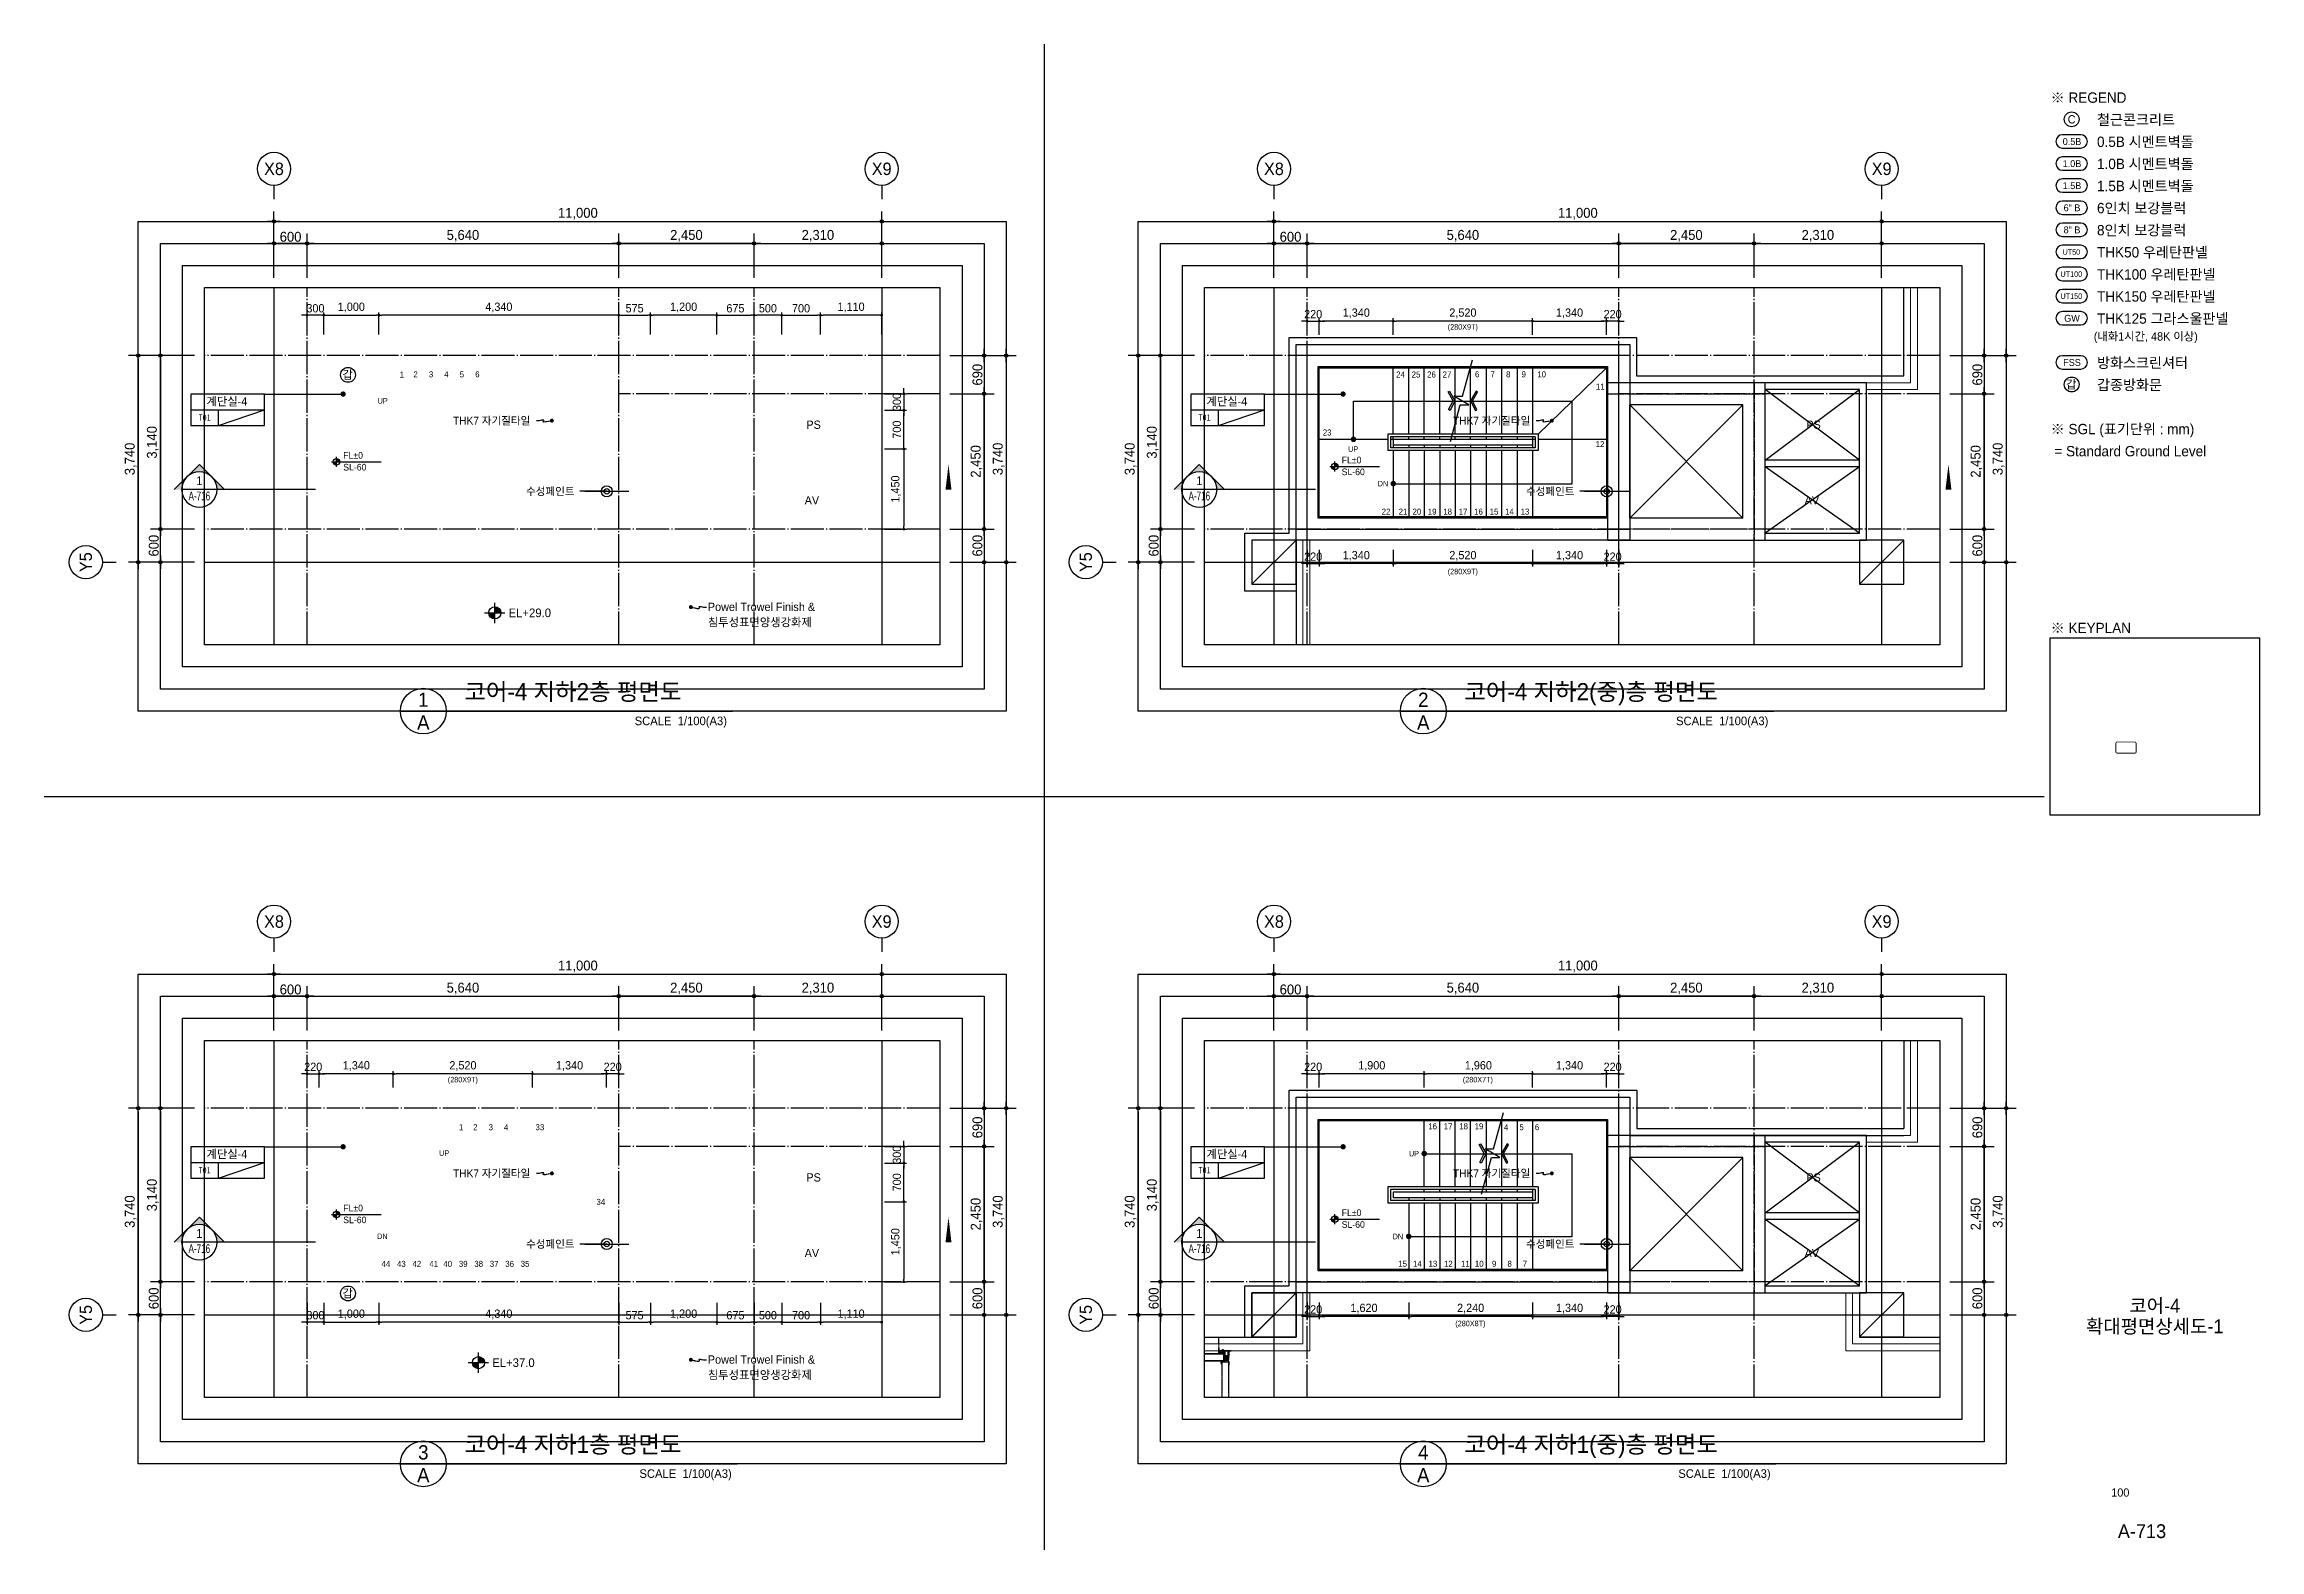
# Model space of a CAD drawing. Header units: millimetres. Extents: x 252711992 to 505989238, y 504776675 to 1009617600.
# Drawn here: x 253341992 to 253382092, y 504804712 to 504831962 of the extents above; entities that cross this region are included whole.
import ezdxf
from ezdxf.enums import TextEntityAlignment as Align
from ezdxf.xclip import XClip

# ---------------------------------------------------------------- set-up
doc = ezdxf.new("R2010")
doc.units = ezdxf.units.MM
doc.header["$XCLIPFRAME"] = 0
for name, pattern in [('CEN', [35, 30, -2, 1, -2]), ('HID', [2.3, 1.5, -0.8]), ('사무실2종$0$ACAD_ISO04W100', [30, 24, -3, 0, -3])]:
    doc.linetypes.add(name, pattern=pattern)
for name, color, linetype in [('$ZCDB_AUDIT_GENERATED_600D18', 7, 'Continuous'), ('0KD DIM', 7, 'Continuous'), ('4A.TEC CEN', 1, 'CEN'), ('4A.TEC CEN 보조1', 14, 'CEN'), ('4A.TEC DIM', 7, 'Continuous'), ('4A.TEC ELE 4', 9, 'Continuous'), ('4A.TEC FORM-TEXT', 3, 'Continuous'), ('4A.TEC IND', 7, 'Continuous'), ('4A.TEC TEXT', 7, 'Continuous'), ('4A.TEC TEXT 1', 3, 'Continuous'), ('4A.TEC TEXT 2', 3, 'Continuous'), ('4A.TEC 기둥', 2, 'Continuous'), ('4A.TEC 마감선 2', 5, 'Continuous'), ('4A.TEC 벽체 1', 2, 'Continuous'), ('4A.TEC 벽체 3', 4, 'Continuous'), ('4A.TEC 벽체 4', 7, 'Continuous'), ('4A.TEC 심볼', 7, 'Continuous'), ('4A.TEC 해치 1', 9, 'Continuous'), ('A-DOOR', 4, 'Continuous'), ('CEN', 1, 'CEN'), ('door system-c', 9, 'Continuous'), ('DOOR-3', 8, 'Continuous'), ('LEV', 7, 'Continuous'), ('ROM', 7, 'Continuous'), ('SYM', 1, 'Continuous'), ('TEXT', 7, 'Continuous'), ('XR-PLAN$0$PANEL', 4, 'Continuous'), ('XR-PLAN$0$자동도어', 4, 'Continuous'), ('㈜SE&C OPEN', 9, 'HID'), ('㈜SE&C TEXT', 7, 'Continuous'), ('㈜SE&C 벽체 4', 7, 'Continuous')]:
    doc.layers.add(name, color=color, linetype=linetype)
doc.layers.add('DEFPOINT', color=135, linetype='Continuous', plot=False)
doc.styles.add('1', font='')
doc.styles.add('GHS', font='malgun.ttf')
doc.styles.add('SAMOO', font='')
doc.styles.add('나눔고딕', font='')
doc.styles.add('돋움', font='')
doc.styles.add('돋음체', font='')
doc.styles.add('울릉도L', font='')
doc.styles.get('1').set_extended_font_data('DotumChe')
doc.styles.get('SAMOO').set_extended_font_data('Dotum')
doc.styles.get('나눔고딕').set_extended_font_data('Dotum')
doc.styles.get('돋움').set_extended_font_data('Dotum')
doc.styles.get('돋음체').set_extended_font_data('Dotum')
doc.styles.get('울릉도L').set_extended_font_data('Dotum')
doc.dimstyles.new('DIM_600(외부치수)', dxfattribs={"dimscale": 400, "dimtxt": 3.3, "dimasz": 1, "dimexe": 2, "dimexo": 2, "dimgap": 1, "dimtad": 1, "dimdec": 0, "dimdsep": 46, "dimlunit": 6, "dimtxsty": '나눔고딕', "dimblk1": 'DIMDOT', "dimblk2": 'DIMDOT', "dimsah": 1, "dimcen": 2.5, "dimdle": 1.5, "dimclrd": 8, "dimclre": 8, "dimclrt": 3, "dimadec": 0, "dimazin": 0, "dimtfac": 1, "dimtdec": 0, "dimtix": 1, "dimtmove": 2, "dimatfit": 3, "dimldrblk": 'DIMDOT', "dimfxl": 1, "dimtvp": 1, "dimtolj": 1, "dimtzin": 0, "dimarcsym": 0})
doc.dimstyles.new('DIM_80(외부치수)', dxfattribs={"dimscale": 40, "dimtxt": 3.3, "dimasz": 1, "dimexe": 2, "dimexo": 2, "dimgap": 1, "dimtad": 1, "dimdec": 0, "dimdsep": 46, "dimlunit": 6, "dimtxsty": '돋움', "dimblk1": 'DIMDOT', "dimblk2": 'DIMDOT', "dimsah": 1, "dimcen": 2.5, "dimdle": 1.5, "dimclrd": 1, "dimclre": 7, "dimclrt": 2, "dimadec": 0, "dimazin": 0, "dimtfac": 1, "dimtdec": 0, "dimtix": 1, "dimtmove": 2, "dimatfit": 3, "dimldrblk": 'DIMDOT', "dimfxl": 1, "dimtvp": 1, "dimtolj": 1, "dimtzin": 0, "dimarcsym": 0})
doc.dimstyles.new('KD DIM 1', dxfattribs={"dimscale": 50, "dimtxt": 3, "dimasz": 1, "dimexe": 1, "dimexo": 1, "dimgap": 1, "dimtad": 1, "dimdec": 0, "dimzin": 0, "dimdsep": 46, "dimlunit": 6, "dimtxsty": '돋음체', "dimblk": 'DOT', "dimcen": 3, "dimdle": 1, "dimclrd": 256, "dimclre": 256, "dimclrt": 3, "dimazin": 0, "dimtfac": 1, "dimtdec": 0, "dimtix": 1, "dimtmove": 2, "dimatfit": 3, "dimldrblk": 'OBLIQUE', "dimfxl": 1, "dimtvp": 0.8333, "dimtolj": 1, "dimtzin": 0, "dimarcsym": 0})

msp = doc.modelspace()

# ---------------------------------------------------------------- texts
at = {"layer": '0KD DIM', "color": 3, "style": '돋음체'}
for s, p in [('(280X9T)', (253367667.37, 504826846.24, -3332.88)), ('(280X9T)', (253367667.37, 504822420.05, -3332.88)), ('(280X9T)', (253349567.37, 504813221.24, 1666.67)), ('(280X7T)', (253367940.32, 504813221.24, -3332.88)), ('(280X8T)', (253367804.64, 504808807.83, -3332.88))]:
    msp.add_text(s, height=100, dxfattribs=at).set_placement(p, align=Align.MIDDLE_CENTER)
at = {"layer": '4A.TEC FORM-TEXT', "style": '돋움'}
msp.add_text('A-713', height=250, dxfattribs=at).set_placement((253379961, 504804922.22, 3333.33), align=Align.CENTER)
at = {"layer": '4A.TEC TEXT', "style": '돋움'}
for s, p in [('C', (253378687.47, 504830604.27)), ('갑', (253347483.04, 504825980.92)), ('갑', (253378681.23, 504825806.22)), ('갑', (253347483.04, 504809352.68))]:
    msp.add_text(s, height=150, dxfattribs=at).set_placement(p, align=Align.MIDDLE_CENTER)
for s, height, p in [('0.5B', 125, (253378694.35, 504830202.35)), ('1.0B', 125, (253378694.35, 504829802.35)), ('1.5B', 125, (253378694.35, 504829402.35)), ('6" B', 125, (253378694.35, 504829002.35)), ('8" B', 125, (253378694.35, 504828602.35)), ('UT50', 100, (253378682.46, 504828202.35)), ('UT100', 100, (253378682.46, 504827802.35)), ('UT150', 100, (253378682.46, 504827402.35)), ('GW', 125, (253378694.35, 504827002.35)), ('FSS', 125, (253378694.35, 504826202.35))]:
    msp.add_text(s, height=height, dxfattribs=at).set_placement(p, align=Align.MIDDLE)
at = {"layer": '4A.TEC TEXT 1', "style": '돋음체'}
for s, p in [('UP', (253348025.54, 504825507.54)), ('UP', (253365591.7, 504824635.45)), ('DN', (253366127.6, 504824010.4)), ('UP', (253349138.54, 504811890.73)), ('UP', (253366692.38, 504811881.94)), ('DN', (253348015.26, 504810385.73)), ('DN', (253366397.79, 504810381.9))]:
    msp.add_text(s, height=100, dxfattribs=at).set_placement(p, align=Align.MIDDLE_LEFT)
at = {"layer": '4A.TEC TEXT 2', "color": 3, "style": '나눔고딕'}
for s, height, p in [('※ REGEND', 187.5, (253378306.79, 504830847.49)), ('철근콘크리트', 187.5, (253379146.74, 504830447.5)), ('0.5B 시멘트벽돌', 187.5, (253379146.74, 504830047.51)), ('1.0B 시멘트벽돌', 187.5, (253379146.74, 504829647.51)), ('1.5B 시멘트벽돌', 187.5, (253379146.74, 504829247.51)), ('6인치 보강블럭', 187.5, (253379146.74, 504828847.51)), ('8인치 보강블럭', 187.5, (253379146.74, 504828447.51)), ('THK50 우레탄판넬', 187.5, (253379146.74, 504828047.51)), ('THK100 우레탄판넬', 187.5, (253379146.74, 504827647.51)), ('THK150 우레탄판넬', 187.5, (253379146.74, 504827247.51)), ('THK125 그라스울판넬', 187.5, (253379146.74, 504826847.51)), ('(내화1시간, 48K 이상)', 150, (253379088.64, 504826555.15)), ('방화스크린셔터', 187.5, (253379146.74, 504826047.51)), ('갑종방화문', 187.5, (253379146.74, 504825647.51)), ('※ SGL (표기단위 : mm)', 187.5, (253378306.79, 504824847.49)), (' = Standard Ground Level', 187.5, (253378306.79, 504824447.49)), ('※ KEYPLAN', 187.5, (253378306.79, 504821247.49)), ('코어-4 지하2층 평면도', 310.5, (253349594.61, 504819995.66, 3333.33)), ('코어-4 지하2(중)층 평면도', 310.5, (253367694.61, 504819995.66, 3333.33)), ('코어-4 지하1층 평면도', 310.5, (253349594.61, 504806370.66, 3333.33)), ('코어-4 지하1(중)층 평면도', 310.5, (253367694.61, 504806370.66, 3333.33))]:
    msp.add_text(s, height=height, dxfattribs=at).set_placement(p, align=Align.BOTTOM_LEFT)
for s, p in [('1', (253348851.72, 504820099.16, 3333.33)), ('2', (253366951.72, 504820099.16, 3333.33)), ('A', (253348851.72, 504819685.16, 3333.33)), ('A', (253366951.72, 504819685.16, 3333.33)), ('3', (253348851.72, 504806474.16, 3333.33)), ('4', (253366951.72, 504806474.16, 3333.33)), ('A', (253348851.72, 504806060.16, 3333.33)), ('A', (253366951.72, 504806060.16, 3333.33))]:
    msp.add_text(s, height=258.75, dxfattribs=at).set_placement(p, align=Align.MIDDLE)
for p in [(253354348.16, 504819590.52, 3333.33), (253373198.16, 504819590.52, 3333.33), (253354434.51, 504805965.52, 3333.33), (253373238.94, 504805965.52, 3333.33)]:
    msp.add_text('SCALE  1/100(A3)', height=155.25, dxfattribs=at).set_placement(p, align=Align.BOTTOM_RIGHT)
at = {"layer": '4A.TEC TEXT 2', "style": '나눔고딕'}
for s, height, p in [('코어-4', 250, (253380191.89, 504809003.72, 3333.33)), ('확대평면상세도-1', 250, (253380191.89, 504808629.83, 3333.33)), ('100', 150, (253379569.02, 504805672.21, 3333.33))]:
    msp.add_text(s, height=height, dxfattribs=at).set_placement(p, align=Align.CENTER)
at = {"layer": 'LEV', "style": '돋움'}
for s, p in [('FL%%P0', (253347402.9, 504824461.77)), ('SL-60', (253347402.9, 504824247.56)), ('SL-60', (253365474.98, 504824163.07)), ('FL%%P0', (253365474.98, 504824377.28)), ('FL%%P0', (253347402.9, 504810836.77)), ('SL-60', (253347402.9, 504810622.56)), ('SL-60', (253365474.98, 504810538.07)), ('FL%%P0', (253365474.98, 504810752.28))]:
    msp.add_text(s, height=120, dxfattribs=at).set_placement(p)
at = {"layer": 'TEXT', "style": '나눔고딕'}
for s, height, p in [('1', 108.68, (253348500.89, 504825893.76)), ('2', 108.68, (253348751.17, 504825901.28, 1666.67)), ('3', 108.68, (253349031.32, 504825901.28, 1666.67)), ('4', 108.68, (253349309.7, 504825901.28, 1666.67)), ('5', 108.68, (253349588.52, 504825901.28, 1666.67)), ('6', 108.68, (253349869.7, 504825901.28, 1666.67)), ('24', 108.675, (253366619.55, 504825898.21, 1666.67)), ('25', 108.675, (253366899.7, 504825898.21, 1666.67)), ('26', 108.675, (253367179.85, 504825898.21, 1666.67)), ('27', 108.675, (253367459.85, 504825898.21, 1666.67)), ('6', 108.68, (253367966.75, 504825901.28, -3332.88)), ('7', 108.68, (253368246.75, 504825901.28, -3332.88)), ('8', 108.68, (253368529.85, 504825901.28, -3332.88)), ('9', 108.68, (253368809.7, 504825901.28, -3332.88)), ('10', 108.675, (253369173.01, 504825901.28, -3332.88)), ('11', 108.675, (253370234.39, 504825678.74)), ('23', 108.675, (253365290.9, 504824848.37, 1666.67)), ('12', 108.675, (253370230.44, 504824637.54, 1666.67)), ('22', 108.675, (253366356.85, 504823416.02, 1666.67)), ('21', 108.675, (253366664.27, 504823416.02, 1666.67)), ('20', 108.675, (253366915.82, 504823416.02, 1666.67)), ('19', 108.675, (253367190.95, 504823416.02, 1666.67)), ('18', 108.675, (253367471.24, 504823416.02, 1666.67)), ('17', 108.675, (253367750.95, 504823416.02, 1666.67)), ('16', 108.675, (253368030.95, 504823416.02, 1666.67)), ('15', 108.675, (253368310.8, 504823416.02, 1666.67)), ('14', 108.675, (253368590.65, 504823416.02, 1666.67)), ('13', 108.675, (253368871.98, 504823416.02, 1666.67)), ('1', 108.68, (253349574.82, 504812273.21, 6666.22)), ('2', 108.68, (253349832.55, 504812273.21, 6666.22)), ('3', 108.68, (253350112.7, 504812273.21, 6666.22)), ('4', 108.68, (253350391.08, 504812273.21, 6666.22)), ('33', 108.675, (253351040.73, 504812273.21, 6666.22)), ('16', 108.675, (253367200.04, 504812290.17, -13331.98)), ('17', 108.675, (253367480.04, 504812290.17, -13331.98)), ('18', 108.675, (253367760.33, 504812290.17, -13331.98)), ('19', 108.675, (253368040.04, 504812290.17, -13331.98)), ('4', 108.68, (253368491.08, 504812273.21, -8332.43)), ('5', 108.68, (253368769.9, 504812273.21, -8332.43)), ('6', 108.68, (253369051.08, 504812273.21, -8332.43)), ('34', 108.675, (253352143.83, 504810921.34, 1666.67)), ('44', 108.675, (253348252.38, 504809799.57, 1666.67)), ('43', 108.675, (253348533.71, 504809799.57, 1666.67)), ('42', 108.675, (253348813.41, 504809799.57, 1666.67)), ('41', 108.675, (253349120.84, 504809799.57, 1666.67)), ('40', 108.675, (253349372.38, 504809799.57, 1666.67)), ('39', 108.675, (253349652.97, 504809799.57, 1666.67)), ('38', 108.675, (253349933.27, 504809799.57, 1666.67)), ('37', 108.675, (253350212.97, 504809799.57, 1666.67)), ('36', 108.675, (253350492.97, 504809799.57, 1666.67)), ('35', 108.675, (253350772.82, 504809799.57, 1666.67)), ('15', 108.675, (253366657.83, 504809800.65, -8332.43)), ('14', 108.675, (253366923.58, 504809800.65, -8332.43)), ('13', 108.675, (253367204.91, 504809800.65, -8332.43)), ('12', 108.675, (253367484.62, 504809800.65, -8332.43)), ('11', 108.675, (253367792.04, 504809800.65, -8332.43)), ('10', 108.675, (253368043.58, 504809800.65, -8332.43)), ('9', 108.68, (253368274.09, 504809800.65, -8332.43)), ('8', 108.68, (253368554.23, 504809800.65, -8332.43)), ('7', 108.68, (253368831.14, 504809800.65, -8332.43))]:
    msp.add_text(s, height=height, dxfattribs=at).set_placement(p, align=Align.BOTTOM_RIGHT)
at = {"layer": 'TEXT'}
for s, height, style, p in [('계단실-4', 150, '돋움', (253345296.45, 504825498.52)), ('계단실-4', 150, '돋움', (253363396.45, 504825498.52)), ('T01', 112.5, '1', (253344893.69, 504825208.05)), ('PS', 150, '돋움', (253355915.89, 504825076.43, -3333.33)), ('T01', 112.5, '1', (253362993.69, 504825208.05)), ('PS', 150, '돋움', (253374015.89, 504825076.43, -3333.33)), ('AV', 150, '돋움', (253355885.42, 504823707.78, -3333.33)), ('AV', 150, '돋움', (253373985.42, 504823707.78, -3333.33)), ('계단실-4', 150, '돋움', (253345296.45, 504811873.52)), ('계단실-4', 150, '돋움', (253363396.45, 504811873.52)), ('T01', 112.5, '1', (253344893.69, 504811583.05)), ('PS', 150, '돋움', (253355915.89, 504811451.43, -3333.33)), ('T01', 112.5, '1', (253362993.69, 504811583.05)), ('PS', 150, '돋움', (253374015.89, 504811451.43, -3333.33)), ('AV', 150, '돋움', (253355885.42, 504810082.78, -3333.33)), ('AV', 150, '돋움', (253373985.42, 504810082.78, -3333.33))]:
    msp.add_text(s, height=height, dxfattribs=dict(at, style=style)).set_placement(p, align=Align.MIDDLE_CENTER)
at = {"layer": 'TEXT', "style": '돋움'}
for p in [(253344798.04, 504823982.23, 1666.67), (253362898.04, 504823982.23, 1666.67), (253344798.04, 504810357.23, 1666.67), (253362898.04, 504810357.23, 1666.67)]:
    msp.add_text('1', height=160.11, dxfattribs=at).set_placement(p, align=Align.CENTER)
at = {"layer": 'TEXT', "style": '돋움', "width": 0.7}
for p in [(253344798.04, 504823706.54, 1666.67), (253362898.04, 504823706.54, 1666.67), (253344798.04, 504810081.54, 1666.67), (253362898.04, 504810081.54, 1666.67)]:
    msp.add_text('A-716', height=160.115, dxfattribs=at).set_placement(p, align=Align.CENTER)

# ---------------------------------------------------------------- blocks, each defined once
blk = doc.blocks.new('ccs122')
at = {"layer": '4A.TEC 심볼'}
blk.add_line((0, 8), (0, 3), dxfattribs=at)
blk.add_circle((0, 14), 6, dxfattribs=at)
at = {"layer": '4A.TEC TEXT 2', "color": 3, "style": 'GHS'}
blk.add_attdef('NO', text='', height=4.5, dxfattribs=at).set_placement((-0.006, 14.018), align=Align.MIDDLE_CENTER)
blk = doc.blocks.new('DIMDOT')
at = {"color": 0}
blk.add_line((-2, 0), (2, 0), dxfattribs=at)
for radius in [0.5, 0.25]:
    blk.add_circle((0, 0), radius, dxfattribs=at)
blk = doc.blocks.new('*D418')
at = {"layer": '$ZCDB_AUDIT_GENERATED_600D18', "color": 8, "lineweight": -2, "transparency": 16777216}
for p, q in [((253344713, 504826327), (253343513, 504826327)), ((253343693, 504826267), (253343693, 504822647)), ((253344713, 504822587), (253343513, 504822587))]:
    blk.add_line(p, q, dxfattribs=at)
at = {"layer": 'Defpoints', "color": 0, "transparency": 16777216}
for p in [(253344893, 504826327, 0), (253343693, 504822587), (253344893, 504822587, 0)]:
    blk.add_point(p, dxfattribs=at)
at = {"layer": '$ZCDB_AUDIT_GENERATED_600D18', "color": 8, "lineweight": -2, "transparency": 16777216, "xscale": 60, "yscale": 60, "zscale": 60}
for p, rotation in [((253343693, 504826327), 90), ((253343693, 504822587), 270)]:
    blk.add_blockref('DIMDOT', p, dxfattribs=dict(at, rotation=rotation))
at = {"layer": '$ZCDB_AUDIT_GENERATED_600D18', "color": 3, "transparency": 16777216, "insert": (253343555, 504824457), "char_height": 180, "attachment_point": 5, "rotation": 90, "style": '나눔고딕'}
blk.add_mtext('\\A1;3,740', dxfattribs=at)
blk = doc.blocks.new('*D419')
at = {"layer": '$ZCDB_AUDIT_GENERATED_600D18', "color": 8, "lineweight": -2, "transparency": 16777216}
for p, q in [((253344713, 504823187), (253343913, 504823187)), ((253344093, 504822647), (253344093, 504823127)), ((253344713, 504822587), (253343913, 504822587))]:
    blk.add_line(p, q, dxfattribs=at)
at = {"layer": 'Defpoints', "color": 0, "transparency": 16777216}
for p in [(253344093, 504823187), (253344893, 504823187, 0), (253344893, 504822587, 0)]:
    blk.add_point(p, dxfattribs=at)
at = {"layer": '$ZCDB_AUDIT_GENERATED_600D18', "color": 8, "lineweight": -2, "transparency": 16777216, "xscale": 60, "yscale": 60, "zscale": 60}
for p, rotation in [((253344093, 504823187), 90), ((253344093, 504822587), 270)]:
    blk.add_blockref('DIMDOT', p, dxfattribs=dict(at, rotation=rotation))
at = {"layer": '$ZCDB_AUDIT_GENERATED_600D18', "color": 3, "transparency": 16777216, "insert": (253343973, 504822887), "char_height": 180, "attachment_point": 5, "rotation": 90, "style": '나눔고딕'}
blk.add_mtext('\\A1;600', dxfattribs=at)
blk = doc.blocks.new('*D415')
at = {"layer": '$ZCDB_AUDIT_GENERATED_600D18', "color": 8, "lineweight": -2, "transparency": 16777216}
for p, q in [((253346149, 504827737), (253346149, 504828937)), ((253357149, 504827737), (253357149, 504828937)), ((253346209, 504828757), (253357089, 504828757))]:
    blk.add_line(p, q, dxfattribs=at)
at = {"layer": 'Defpoints', "color": 0, "transparency": 16777216}
for p in [(253357149, 504828757), (253346149, 504827557, 0), (253357149, 504827557)]:
    blk.add_point(p, dxfattribs=at)
at = {"layer": '$ZCDB_AUDIT_GENERATED_600D18', "color": 8, "lineweight": -2, "transparency": 16777216, "xscale": 60, "yscale": 60, "zscale": 60, "rotation": 180}
blk.add_blockref('DIMDOT', (253346149, 504828757), dxfattribs=at)
at = {"layer": '$ZCDB_AUDIT_GENERATED_600D18', "color": 8, "lineweight": -2, "transparency": 16777216, "xscale": 60, "yscale": 60, "zscale": 60}
blk.add_blockref('DIMDOT', (253357149, 504828757), dxfattribs=at)
at = {"layer": '$ZCDB_AUDIT_GENERATED_600D18', "color": 3, "transparency": 16777216, "insert": (253351649, 504828895), "char_height": 180, "attachment_point": 5, "style": '나눔고딕'}
blk.add_mtext('\\A1;11,000', dxfattribs=at)
blk = doc.blocks.new('*D416')
at = {"layer": '$ZCDB_AUDIT_GENERATED_600D18', "color": 8, "lineweight": -2, "transparency": 16777216}
for p, q in [((253354839, 504827737), (253354839, 504828537)), ((253357149, 504827737), (253357149, 504828537)), ((253354899, 504828357), (253357089, 504828357))]:
    blk.add_line(p, q, dxfattribs=at)
at = {"layer": 'Defpoints', "color": 0, "transparency": 16777216}
for p in [(253357149, 504828357), (253354839, 504827557, 569), (253357149, 504827557, 4431)]:
    blk.add_point(p, dxfattribs=at)
at = {"layer": '$ZCDB_AUDIT_GENERATED_600D18', "color": 8, "lineweight": -2, "transparency": 16777216, "xscale": 60, "yscale": 60, "zscale": 60, "rotation": 180}
blk.add_blockref('DIMDOT', (253354839, 504828357), dxfattribs=at)
at = {"layer": '$ZCDB_AUDIT_GENERATED_600D18', "color": 8, "lineweight": -2, "transparency": 16777216, "xscale": 60, "yscale": 60, "zscale": 60}
blk.add_blockref('DIMDOT', (253357149, 504828357), dxfattribs=at)
at = {"layer": '$ZCDB_AUDIT_GENERATED_600D18', "color": 3, "transparency": 16777216, "insert": (253355994, 504828495), "char_height": 180, "attachment_point": 5, "style": '나눔고딕'}
blk.add_mtext('\\A1;2,310', dxfattribs=at)
blk = doc.blocks.new('*D417')
at = {"layer": '$ZCDB_AUDIT_GENERATED_600D18', "color": 8, "lineweight": -2, "transparency": 16777216}
for p, q in [((253346149, 504827737), (253346149, 504828537)), ((253346749, 504827737), (253346749, 504828537)), ((253346689, 504828357), (253346209, 504828357))]:
    blk.add_line(p, q, dxfattribs=at)
at = {"layer": 'Defpoints', "color": 0, "transparency": 16777216}
for p in [(253346149, 504828357), (253346149, 504827557, 39667), (253346749, 504827557, 34667)]:
    blk.add_point(p, dxfattribs=at)
at = {"layer": '$ZCDB_AUDIT_GENERATED_600D18', "color": 8, "lineweight": -2, "transparency": 16777216, "xscale": 60, "yscale": 60, "zscale": 60, "rotation": 180}
blk.add_blockref('DIMDOT', (253346149, 504828357), dxfattribs=at)
at = {"layer": '$ZCDB_AUDIT_GENERATED_600D18', "color": 8, "lineweight": -2, "transparency": 16777216, "xscale": 60, "yscale": 60, "zscale": 60}
blk.add_blockref('DIMDOT', (253346749, 504828357), dxfattribs=at)
at = {"layer": '$ZCDB_AUDIT_GENERATED_600D18', "color": 3, "transparency": 16777216, "insert": (253346449, 504828477), "char_height": 180, "attachment_point": 5, "style": '나눔고딕'}
blk.add_mtext('\\A1;600', dxfattribs=at)
blk = doc.blocks.new('*D420')
at = {"layer": '$ZCDB_AUDIT_GENERATED_600D18', "color": 8, "lineweight": -2, "transparency": 16777216}
for p, q in [((253344713, 504826327), (253343913, 504826327)), ((253344093, 504826267), (253344093, 504823247)), ((253344713, 504823187), (253343913, 504823187))]:
    blk.add_line(p, q, dxfattribs=at)
at = {"layer": 'Defpoints', "color": 0, "transparency": 16777216}
for p in [(253344893, 504826327, 0), (253344093, 504823187), (253344893, 504823187, 0)]:
    blk.add_point(p, dxfattribs=at)
at = {"layer": '$ZCDB_AUDIT_GENERATED_600D18', "color": 8, "lineweight": -2, "transparency": 16777216, "xscale": 60, "yscale": 60, "zscale": 60}
for p, rotation in [((253344093, 504826327), 90), ((253344093, 504823187), 270)]:
    blk.add_blockref('DIMDOT', p, dxfattribs=dict(at, rotation=rotation))
at = {"layer": '$ZCDB_AUDIT_GENERATED_600D18', "color": 3, "transparency": 16777216, "insert": (253343955, 504824757), "char_height": 180, "attachment_point": 5, "rotation": 90, "style": '나눔고딕'}
blk.add_mtext('\\A1;3,140', dxfattribs=at)
blk = doc.blocks.new('*D421')
at = {"layer": '$ZCDB_AUDIT_GENERATED_600D18', "color": 8, "lineweight": -2, "transparency": 16777216}
for p, q in [((253346749, 504827737), (253346749, 504828537)), ((253352389, 504827737), (253352389, 504828537)), ((253346809, 504828357), (253352329, 504828357))]:
    blk.add_line(p, q, dxfattribs=at)
at = {"layer": 'Defpoints', "color": 0, "transparency": 16777216}
for p in [(253352389, 504828357), (253346749, 504827557, 34667), (253352389, 504827557, 81667)]:
    blk.add_point(p, dxfattribs=at)
at = {"layer": '$ZCDB_AUDIT_GENERATED_600D18', "color": 8, "lineweight": -2, "transparency": 16777216, "xscale": 60, "yscale": 60, "zscale": 60, "rotation": 180}
blk.add_blockref('DIMDOT', (253346749, 504828357), dxfattribs=at)
at = {"layer": '$ZCDB_AUDIT_GENERATED_600D18', "color": 8, "lineweight": -2, "transparency": 16777216, "xscale": 60, "yscale": 60, "zscale": 60}
blk.add_blockref('DIMDOT', (253352389, 504828357), dxfattribs=at)
at = {"layer": '$ZCDB_AUDIT_GENERATED_600D18', "color": 3, "transparency": 16777216, "insert": (253349569, 504828495), "char_height": 180, "attachment_point": 5, "style": '나눔고딕'}
blk.add_mtext('\\A1;5,640', dxfattribs=at)
blk = doc.blocks.new('*D422')
at = {"layer": '$ZCDB_AUDIT_GENERATED_600D18', "color": 8, "lineweight": -2, "transparency": 16777216}
for p, q in [((253352389, 504827737), (253352389, 504828537)), ((253354839, 504827737), (253354839, 504828537)), ((253354779, 504828357), (253352449, 504828357))]:
    blk.add_line(p, q, dxfattribs=at)
at = {"layer": 'Defpoints', "color": 0, "transparency": 16777216}
for p in [(253352389, 504828357), (253352389, 504827557, 81667), (253354839, 504827557, 61250)]:
    blk.add_point(p, dxfattribs=at)
at = {"layer": '$ZCDB_AUDIT_GENERATED_600D18', "color": 8, "lineweight": -2, "transparency": 16777216, "xscale": 60, "yscale": 60, "zscale": 60, "rotation": 180}
blk.add_blockref('DIMDOT', (253352389, 504828357), dxfattribs=at)
at = {"layer": '$ZCDB_AUDIT_GENERATED_600D18', "color": 8, "lineweight": -2, "transparency": 16777216, "xscale": 60, "yscale": 60, "zscale": 60}
blk.add_blockref('DIMDOT', (253354839, 504828357), dxfattribs=at)
at = {"layer": '$ZCDB_AUDIT_GENERATED_600D18', "color": 3, "transparency": 16777216, "insert": (253353614, 504828495), "char_height": 180, "attachment_point": 5, "style": '나눔고딕'}
blk.add_mtext('\\A1;2,450', dxfattribs=at)
blk = doc.blocks.new('*D423')
at = {"layer": '$ZCDB_AUDIT_GENERATED_600D18', "color": 8, "lineweight": -2, "transparency": 16777216}
for p, q in [((253358383, 504826327), (253359583, 504826327)), ((253359403, 504826267), (253359403, 504822647)), ((253358383, 504822587), (253359583, 504822587))]:
    blk.add_line(p, q, dxfattribs=at)
at = {"layer": 'Defpoints', "color": 0, "transparency": 16777216}
for p in [(253358203, 504826327, 0), (253358203, 504822587, 0), (253359403, 504822587)]:
    blk.add_point(p, dxfattribs=at)
at = {"layer": '$ZCDB_AUDIT_GENERATED_600D18', "color": 8, "lineweight": -2, "transparency": 16777216, "xscale": 60, "yscale": 60, "zscale": 60}
for p, rotation in [((253359403, 504826327), 90), ((253359403, 504822587), 270)]:
    blk.add_blockref('DIMDOT', p, dxfattribs=dict(at, rotation=rotation))
at = {"layer": '$ZCDB_AUDIT_GENERATED_600D18', "color": 3, "transparency": 16777216, "insert": (253359266, 504824457), "char_height": 180, "attachment_point": 5, "rotation": 90, "style": '나눔고딕'}
blk.add_mtext('\\A1;3,740', dxfattribs=at)
blk = doc.blocks.new('*D424')
at = {"layer": '$ZCDB_AUDIT_GENERATED_600D18', "color": 8, "lineweight": -2, "transparency": 16777216}
for p, q in [((253358383, 504826327), (253359183, 504826327)), ((253359003, 504826267), (253359003, 504825697)), ((253358383, 504825637), (253359183, 504825637))]:
    blk.add_line(p, q, dxfattribs=at)
at = {"layer": 'Defpoints', "color": 0, "transparency": 16777216}
for p in [(253358203, 504826327, 0), (253358203, 504825637, 0), (253359003, 504825637)]:
    blk.add_point(p, dxfattribs=at)
at = {"layer": '$ZCDB_AUDIT_GENERATED_600D18', "color": 8, "lineweight": -2, "transparency": 16777216, "xscale": 60, "yscale": 60, "zscale": 60}
for p, rotation in [((253359003, 504826327), 90), ((253359003, 504825637), 270)]:
    blk.add_blockref('DIMDOT', p, dxfattribs=dict(at, rotation=rotation))
at = {"layer": '$ZCDB_AUDIT_GENERATED_600D18', "color": 3, "transparency": 16777216, "insert": (253358883, 504825982), "char_height": 180, "attachment_point": 5, "rotation": 90, "style": '나눔고딕'}
blk.add_mtext('\\A1;690', dxfattribs=at)
blk = doc.blocks.new('*D425')
at = {"layer": '$ZCDB_AUDIT_GENERATED_600D18', "color": 8, "lineweight": -2, "transparency": 16777216}
for p, q in [((253358383, 504825637), (253359183, 504825637)), ((253359003, 504823247), (253359003, 504825577)), ((253358383, 504823187), (253359183, 504823187))]:
    blk.add_line(p, q, dxfattribs=at)
at = {"layer": 'Defpoints', "color": 0, "transparency": 16777216}
for p in [(253358203, 504825637, 0), (253359003, 504825637), (253358203, 504823187, 0)]:
    blk.add_point(p, dxfattribs=at)
at = {"layer": '$ZCDB_AUDIT_GENERATED_600D18', "color": 8, "lineweight": -2, "transparency": 16777216, "xscale": 60, "yscale": 60, "zscale": 60}
for p, rotation in [((253359003, 504825637), 90), ((253359003, 504823187), 270)]:
    blk.add_blockref('DIMDOT', p, dxfattribs=dict(at, rotation=rotation))
at = {"layer": '$ZCDB_AUDIT_GENERATED_600D18', "color": 3, "transparency": 16777216, "insert": (253358866, 504824412), "char_height": 180, "attachment_point": 5, "rotation": 90, "style": '나눔고딕'}
blk.add_mtext('\\A1;2,450', dxfattribs=at)
blk = doc.blocks.new('*D426')
at = {"layer": '$ZCDB_AUDIT_GENERATED_600D18', "color": 8, "lineweight": -2, "transparency": 16777216}
for p, q in [((253358383, 504823187), (253359183, 504823187)), ((253359003, 504823127), (253359003, 504822647)), ((253358383, 504822587), (253359183, 504822587))]:
    blk.add_line(p, q, dxfattribs=at)
at = {"layer": 'Defpoints', "color": 0, "transparency": 16777216}
for p in [(253358203, 504823187, 0), (253358203, 504822587, 0), (253359003, 504822587)]:
    blk.add_point(p, dxfattribs=at)
at = {"layer": '$ZCDB_AUDIT_GENERATED_600D18', "color": 8, "lineweight": -2, "transparency": 16777216, "xscale": 60, "yscale": 60, "zscale": 60}
for p, rotation in [((253359003, 504823187), 90), ((253359003, 504822587), 270)]:
    blk.add_blockref('DIMDOT', p, dxfattribs=dict(at, rotation=rotation))
at = {"layer": '$ZCDB_AUDIT_GENERATED_600D18', "color": 3, "transparency": 16777216, "insert": (253358883, 504822887), "char_height": 180, "attachment_point": 5, "rotation": 90, "style": '나눔고딕'}
blk.add_mtext('\\A1;600', dxfattribs=at)
blk = doc.blocks.new('*D57')
at = {"layer": '4A.TEC DIM', "color": 8, "lineweight": -2, "transparency": 16777216}
for p, q in [((169308, -38163), (169308, -25069)), ((303308, -38163), (303308, -25069)), ((169808, -26069), (302808, -26069))]:
    blk.add_line(p, q, dxfattribs=at)
at = {"layer": 'Defpoints', "color": 0, "transparency": 16777216}
for p in [(303308, -26069), (169308, -39163), (303308, -39163)]:
    blk.add_point(p, dxfattribs=at)
at = {"layer": '4A.TEC DIM', "color": 8, "lineweight": -2, "transparency": 16777216, "xscale": 500, "yscale": 500, "zscale": 500, "rotation": 180}
blk.add_blockref('DIMDOT', (169308, -26069), dxfattribs=at)
at = {"layer": '4A.TEC DIM', "color": 8, "lineweight": -2, "transparency": 16777216, "xscale": 500, "yscale": 500, "zscale": 500}
blk.add_blockref('DIMDOT', (303308, -26069), dxfattribs=at)
at = {"layer": '4A.TEC DIM', "color": 3, "transparency": 16777216, "insert": (236308, -24584), "char_height": 1650, "attachment_point": 5, "style": '나눔고딕'}
blk.add_mtext('\\A1;134,000', dxfattribs=at)
blk = doc.blocks.new('*D58')
at = {"layer": '4A.TEC DIM', "color": 8, "lineweight": -2, "transparency": 16777216}
for p, q in [((292308, -38163), (292308, -30082)), ((303308, -38163), (303308, -30082)), ((302808, -31082), (292808, -31082))]:
    blk.add_line(p, q, dxfattribs=at)
at = {"layer": 'Defpoints', "color": 0, "transparency": 16777216}
for p in [(292308, -31082), (292308, -39163), (303308, -39163)]:
    blk.add_point(p, dxfattribs=at)
at = {"layer": '4A.TEC DIM', "color": 8, "lineweight": -2, "transparency": 16777216, "xscale": 500, "yscale": 500, "zscale": 500, "rotation": 180}
blk.add_blockref('DIMDOT', (292308, -31082), dxfattribs=at)
at = {"layer": '4A.TEC DIM', "color": 8, "lineweight": -2, "transparency": 16777216, "xscale": 500, "yscale": 500, "zscale": 500}
blk.add_blockref('DIMDOT', (303308, -31082), dxfattribs=at)
at = {"layer": '4A.TEC DIM', "color": 3, "transparency": 16777216, "insert": (297808, -29597), "char_height": 1650, "attachment_point": 5, "style": '나눔고딕'}
blk.add_mtext('\\A1;11,000', dxfattribs=at)
blk = doc.blocks.new('*D59')
at = {"layer": '4A.TEC DIM', "color": 8, "lineweight": -2, "transparency": 16777216}
for p, q in [((48195, -136937), (40113, -136937)), ((41113, -137437), (41113, -147437)), ((48195, -147937), (40113, -147937))]:
    blk.add_line(p, q, dxfattribs=at)
at = {"layer": 'Defpoints', "color": 0, "transparency": 16777216}
for p in [(49195, -136937), (41113, -147937), (49195, -147937)]:
    blk.add_point(p, dxfattribs=at)
at = {"layer": '4A.TEC DIM', "color": 8, "lineweight": -2, "transparency": 16777216, "xscale": 500, "yscale": 500, "zscale": 500}
for p, rotation in [((41113, -136937), 90), ((41113, -147937), 270)]:
    blk.add_blockref('DIMDOT', p, dxfattribs=dict(at, rotation=rotation))
at = {"layer": '4A.TEC DIM', "color": 3, "transparency": 16777216, "insert": (39628, -142437), "char_height": 1650, "attachment_point": 5, "rotation": 90, "style": '나눔고딕'}
blk.add_mtext('\\A1;11,000', dxfattribs=at)
blk = doc.blocks.new('*D60')
at = {"layer": '4A.TEC DIM', "color": 8, "lineweight": -2, "transparency": 16777216}
for p, q in [((48195, -92937), (35100, -92937)), ((36100, -93437), (36100, -213437)), ((48195, -213937), (35100, -213937))]:
    blk.add_line(p, q, dxfattribs=at)
at = {"layer": 'Defpoints', "color": 0, "transparency": 16777216}
for p in [(49195, -92937), (36100, -213937), (49195, -213937)]:
    blk.add_point(p, dxfattribs=at)
at = {"layer": '4A.TEC DIM', "color": 8, "lineweight": -2, "transparency": 16777216, "xscale": 500, "yscale": 500, "zscale": 500}
for p, rotation in [((36100, -92937), 90), ((36100, -213937), 270)]:
    blk.add_blockref('DIMDOT', p, dxfattribs=dict(at, rotation=rotation))
at = {"layer": '4A.TEC DIM', "color": 3, "transparency": 16777216, "insert": (34615, -153437), "char_height": 1650, "attachment_point": 5, "rotation": 90, "style": '나눔고딕'}
blk.add_mtext('\\A1;121,000', dxfattribs=at)
blk = doc.blocks.new('*D61')
at = {"layer": '4A.TEC DIM', "color": 8, "lineweight": -2, "transparency": 16777216}
for p, q in [((48195, -202937), (40113, -202937)), ((41113, -203437), (41113, -213437)), ((48195, -213937), (40113, -213937))]:
    blk.add_line(p, q, dxfattribs=at)
at = {"layer": 'Defpoints', "color": 0, "transparency": 16777216}
for p in [(49195, -202937), (41113, -213937), (49195, -213937)]:
    blk.add_point(p, dxfattribs=at)
at = {"layer": '4A.TEC DIM', "color": 8, "lineweight": -2, "transparency": 16777216, "xscale": 500, "yscale": 500, "zscale": 500}
for p, rotation in [((41113, -202937), 90), ((41113, -213937), 270)]:
    blk.add_blockref('DIMDOT', p, dxfattribs=dict(at, rotation=rotation))
at = {"layer": '4A.TEC DIM', "color": 3, "transparency": 16777216, "insert": (39628, -208437), "char_height": 1650, "attachment_point": 5, "rotation": 90, "style": '나눔고딕'}
blk.add_mtext('\\A1;11,000', dxfattribs=at)
blk = doc.blocks.new('*D62')
at = {"layer": '4A.TEC DIM', "color": 8, "lineweight": -2, "transparency": 16777216}
for p, q in [((48195, -191937), (40113, -191937)), ((41113, -192437), (41113, -202437)), ((48195, -202937), (40113, -202937))]:
    blk.add_line(p, q, dxfattribs=at)
at = {"layer": 'Defpoints', "color": 0, "transparency": 16777216}
for p in [(49195, -191937), (41113, -202937), (49195, -202937)]:
    blk.add_point(p, dxfattribs=at)
at = {"layer": '4A.TEC DIM', "color": 8, "lineweight": -2, "transparency": 16777216, "xscale": 500, "yscale": 500, "zscale": 500}
for p, rotation in [((41113, -191937), 90), ((41113, -202937), 270)]:
    blk.add_blockref('DIMDOT', p, dxfattribs=dict(at, rotation=rotation))
at = {"layer": '4A.TEC DIM', "color": 3, "transparency": 16777216, "insert": (39628, -197437), "char_height": 1650, "attachment_point": 5, "rotation": 90, "style": '나눔고딕'}
blk.add_mtext('\\A1;11,000', dxfattribs=at)
blk = doc.blocks.new('*D63')
at = {"layer": '4A.TEC DIM', "color": 8, "lineweight": -2, "transparency": 16777216}
for p, q in [((48195, -180937), (40113, -180937)), ((41113, -181437), (41113, -191437)), ((48195, -191937), (40113, -191937))]:
    blk.add_line(p, q, dxfattribs=at)
at = {"layer": 'Defpoints', "color": 0, "transparency": 16777216}
for p in [(49195, -180937), (41113, -191937), (49195, -191937)]:
    blk.add_point(p, dxfattribs=at)
at = {"layer": '4A.TEC DIM', "color": 8, "lineweight": -2, "transparency": 16777216, "xscale": 500, "yscale": 500, "zscale": 500}
for p, rotation in [((41113, -180937), 90), ((41113, -191937), 270)]:
    blk.add_blockref('DIMDOT', p, dxfattribs=dict(at, rotation=rotation))
at = {"layer": '4A.TEC DIM', "color": 3, "transparency": 16777216, "insert": (39628, -186437), "char_height": 1650, "attachment_point": 5, "rotation": 90, "style": '나눔고딕'}
blk.add_mtext('\\A1;11,000', dxfattribs=at)
blk = doc.blocks.new('*D64')
at = {"layer": '4A.TEC DIM', "color": 8, "lineweight": -2, "transparency": 16777216}
for p, q in [((48195, -169937), (40113, -169937)), ((41113, -170437), (41113, -180437)), ((48195, -180937), (40113, -180937))]:
    blk.add_line(p, q, dxfattribs=at)
at = {"layer": 'Defpoints', "color": 0, "transparency": 16777216}
for p in [(49195, -169937), (41113, -180937), (49195, -180937)]:
    blk.add_point(p, dxfattribs=at)
at = {"layer": '4A.TEC DIM', "color": 8, "lineweight": -2, "transparency": 16777216, "xscale": 500, "yscale": 500, "zscale": 500}
for p, rotation in [((41113, -169937), 90), ((41113, -180937), 270)]:
    blk.add_blockref('DIMDOT', p, dxfattribs=dict(at, rotation=rotation))
at = {"layer": '4A.TEC DIM', "color": 3, "transparency": 16777216, "insert": (39628, -175437), "char_height": 1650, "attachment_point": 5, "rotation": 90, "style": '나눔고딕'}
blk.add_mtext('\\A1;11,000', dxfattribs=at)
blk = doc.blocks.new('*D65')
at = {"layer": '4A.TEC DIM', "color": 8, "lineweight": -2, "transparency": 16777216}
for p, q in [((48195, -158937), (40113, -158937)), ((41113, -159437), (41113, -169437)), ((48195, -169937), (40113, -169937))]:
    blk.add_line(p, q, dxfattribs=at)
at = {"layer": 'Defpoints', "color": 0, "transparency": 16777216}
for p in [(49195, -158937), (41113, -169937), (49195, -169937)]:
    blk.add_point(p, dxfattribs=at)
at = {"layer": '4A.TEC DIM', "color": 8, "lineweight": -2, "transparency": 16777216, "xscale": 500, "yscale": 500, "zscale": 500}
for p, rotation in [((41113, -158937), 90), ((41113, -169937), 270)]:
    blk.add_blockref('DIMDOT', p, dxfattribs=dict(at, rotation=rotation))
at = {"layer": '4A.TEC DIM', "color": 3, "transparency": 16777216, "insert": (39628, -164437), "char_height": 1650, "attachment_point": 5, "rotation": 90, "style": '나눔고딕'}
blk.add_mtext('\\A1;11,000', dxfattribs=at)
blk = doc.blocks.new('*D66')
at = {"layer": '4A.TEC DIM', "color": 8, "lineweight": -2, "transparency": 16777216}
for p, q in [((48195, -147937), (40113, -147937)), ((41113, -148437), (41113, -158437)), ((48195, -158937), (40113, -158937))]:
    blk.add_line(p, q, dxfattribs=at)
at = {"layer": 'Defpoints', "color": 0, "transparency": 16777216}
for p in [(49195, -147937), (41113, -158937), (49195, -158937)]:
    blk.add_point(p, dxfattribs=at)
at = {"layer": '4A.TEC DIM', "color": 8, "lineweight": -2, "transparency": 16777216, "xscale": 500, "yscale": 500, "zscale": 500}
for p, rotation in [((41113, -147937), 90), ((41113, -158937), 270)]:
    blk.add_blockref('DIMDOT', p, dxfattribs=dict(at, rotation=rotation))
at = {"layer": '4A.TEC DIM', "color": 3, "transparency": 16777216, "insert": (39628, -153437), "char_height": 1650, "attachment_point": 5, "rotation": 90, "style": '나눔고딕'}
blk.add_mtext('\\A1;11,000', dxfattribs=at)
blk = doc.blocks.new('*D67')
at = {"layer": '4A.TEC DIM', "color": 8, "lineweight": -2, "transparency": 16777216}
for p, q in [((169308, -38163), (169308, -30082)), ((180308, -38163), (180308, -30082)), ((179808, -31082), (169808, -31082))]:
    blk.add_line(p, q, dxfattribs=at)
at = {"layer": 'Defpoints', "color": 0, "transparency": 16777216}
for p in [(169308, -31082), (169308, -39163), (180308, -39163)]:
    blk.add_point(p, dxfattribs=at)
at = {"layer": '4A.TEC DIM', "color": 8, "lineweight": -2, "transparency": 16777216, "xscale": 500, "yscale": 500, "zscale": 500, "rotation": 180}
blk.add_blockref('DIMDOT', (169308, -31082), dxfattribs=at)
at = {"layer": '4A.TEC DIM', "color": 8, "lineweight": -2, "transparency": 16777216, "xscale": 500, "yscale": 500, "zscale": 500}
blk.add_blockref('DIMDOT', (180308, -31082), dxfattribs=at)
at = {"layer": '4A.TEC DIM', "color": 3, "transparency": 16777216, "insert": (174808, -29597), "char_height": 1650, "attachment_point": 5, "style": '나눔고딕'}
blk.add_mtext('\\A1;11,000', dxfattribs=at)
blk = doc.blocks.new('*D68')
at = {"layer": '4A.TEC DIM', "color": 8, "lineweight": -2, "transparency": 16777216}
for p, q in [((188808, -38163), (188808, -30082)), ((197808, -38163), (197808, -30082)), ((197308, -31082), (189308, -31082))]:
    blk.add_line(p, q, dxfattribs=at)
at = {"layer": 'Defpoints', "color": 0, "transparency": 16777216}
for p in [(188808, -31082), (188808, -39163), (197808, -39163)]:
    blk.add_point(p, dxfattribs=at)
at = {"layer": '4A.TEC DIM', "color": 8, "lineweight": -2, "transparency": 16777216, "xscale": 500, "yscale": 500, "zscale": 500, "rotation": 180}
blk.add_blockref('DIMDOT', (188808, -31082), dxfattribs=at)
at = {"layer": '4A.TEC DIM', "color": 8, "lineweight": -2, "transparency": 16777216, "xscale": 500, "yscale": 500, "zscale": 500}
blk.add_blockref('DIMDOT', (197808, -31082), dxfattribs=at)
at = {"layer": '4A.TEC DIM', "color": 3, "transparency": 16777216, "insert": (193308, -29597), "char_height": 1650, "attachment_point": 5, "style": '나눔고딕'}
blk.add_mtext('\\A1;9,000', dxfattribs=at)
blk = doc.blocks.new('*D69')
at = {"layer": '4A.TEC DIM', "color": 8, "lineweight": -2, "transparency": 16777216}
for p, q in [((197808, -38163), (197808, -30082)), ((208808, -38163), (208808, -30082)), ((208308, -31082), (198308, -31082))]:
    blk.add_line(p, q, dxfattribs=at)
at = {"layer": 'Defpoints', "color": 0, "transparency": 16777216}
for p in [(197808, -31082), (197808, -39163), (208808, -39163)]:
    blk.add_point(p, dxfattribs=at)
at = {"layer": '4A.TEC DIM', "color": 8, "lineweight": -2, "transparency": 16777216, "xscale": 500, "yscale": 500, "zscale": 500, "rotation": 180}
blk.add_blockref('DIMDOT', (197808, -31082), dxfattribs=at)
at = {"layer": '4A.TEC DIM', "color": 8, "lineweight": -2, "transparency": 16777216, "xscale": 500, "yscale": 500, "zscale": 500}
blk.add_blockref('DIMDOT', (208808, -31082), dxfattribs=at)
at = {"layer": '4A.TEC DIM', "color": 3, "transparency": 16777216, "insert": (203308, -29597), "char_height": 1650, "attachment_point": 5, "style": '나눔고딕'}
blk.add_mtext('\\A1;11,000', dxfattribs=at)
blk = doc.blocks.new('*D70')
at = {"layer": '4A.TEC DIM', "color": 8, "lineweight": -2, "transparency": 16777216}
for p, q in [((208808, -38163), (208808, -30082)), ((219808, -38163), (219808, -30082)), ((219308, -31082), (209308, -31082))]:
    blk.add_line(p, q, dxfattribs=at)
at = {"layer": 'Defpoints', "color": 0, "transparency": 16777216}
for p in [(208808, -31082), (208808, -39163), (219808, -39163)]:
    blk.add_point(p, dxfattribs=at)
at = {"layer": '4A.TEC DIM', "color": 8, "lineweight": -2, "transparency": 16777216, "xscale": 500, "yscale": 500, "zscale": 500, "rotation": 180}
blk.add_blockref('DIMDOT', (208808, -31082), dxfattribs=at)
at = {"layer": '4A.TEC DIM', "color": 8, "lineweight": -2, "transparency": 16777216, "xscale": 500, "yscale": 500, "zscale": 500}
blk.add_blockref('DIMDOT', (219808, -31082), dxfattribs=at)
at = {"layer": '4A.TEC DIM', "color": 3, "transparency": 16777216, "insert": (214308, -29597), "char_height": 1650, "attachment_point": 5, "style": '나눔고딕'}
blk.add_mtext('\\A1;11,000', dxfattribs=at)
blk = doc.blocks.new('*D71')
at = {"layer": '4A.TEC DIM', "color": 8, "lineweight": -2, "transparency": 16777216}
for p, q in [((219808, -38163), (219808, -30082)), ((230808, -38163), (230808, -30082)), ((230308, -31082), (220308, -31082))]:
    blk.add_line(p, q, dxfattribs=at)
at = {"layer": 'Defpoints', "color": 0, "transparency": 16777216}
for p in [(219808, -31082), (219808, -39163), (230808, -39163)]:
    blk.add_point(p, dxfattribs=at)
at = {"layer": '4A.TEC DIM', "color": 8, "lineweight": -2, "transparency": 16777216, "xscale": 500, "yscale": 500, "zscale": 500, "rotation": 180}
blk.add_blockref('DIMDOT', (219808, -31082), dxfattribs=at)
at = {"layer": '4A.TEC DIM', "color": 8, "lineweight": -2, "transparency": 16777216, "xscale": 500, "yscale": 500, "zscale": 500}
blk.add_blockref('DIMDOT', (230808, -31082), dxfattribs=at)
at = {"layer": '4A.TEC DIM', "color": 3, "transparency": 16777216, "insert": (225308, -29597), "char_height": 1650, "attachment_point": 5, "style": '나눔고딕'}
blk.add_mtext('\\A1;11,000', dxfattribs=at)
blk = doc.blocks.new('*D72')
at = {"layer": '4A.TEC DIM', "color": 8, "lineweight": -2, "transparency": 16777216}
for p, q in [((230808, -38163), (230808, -30082)), ((241808, -38163), (241808, -30082)), ((241308, -31082), (231308, -31082))]:
    blk.add_line(p, q, dxfattribs=at)
at = {"layer": 'Defpoints', "color": 0, "transparency": 16777216}
for p in [(230808, -31082), (230808, -39163), (241808, -39163)]:
    blk.add_point(p, dxfattribs=at)
at = {"layer": '4A.TEC DIM', "color": 8, "lineweight": -2, "transparency": 16777216, "xscale": 500, "yscale": 500, "zscale": 500, "rotation": 180}
blk.add_blockref('DIMDOT', (230808, -31082), dxfattribs=at)
at = {"layer": '4A.TEC DIM', "color": 8, "lineweight": -2, "transparency": 16777216, "xscale": 500, "yscale": 500, "zscale": 500}
blk.add_blockref('DIMDOT', (241808, -31082), dxfattribs=at)
at = {"layer": '4A.TEC DIM', "color": 3, "transparency": 16777216, "insert": (236308, -29597), "char_height": 1650, "attachment_point": 5, "style": '나눔고딕'}
blk.add_mtext('\\A1;11,000', dxfattribs=at)
blk = doc.blocks.new('*D73')
at = {"layer": '4A.TEC DIM', "color": 8, "lineweight": -2, "transparency": 16777216}
for p, q in [((241808, -38163), (241808, -30082)), ((252808, -38163), (252808, -30082)), ((252308, -31082), (242308, -31082))]:
    blk.add_line(p, q, dxfattribs=at)
at = {"layer": 'Defpoints', "color": 0, "transparency": 16777216}
for p in [(241808, -31082), (241808, -39163), (252808, -39163)]:
    blk.add_point(p, dxfattribs=at)
at = {"layer": '4A.TEC DIM', "color": 8, "lineweight": -2, "transparency": 16777216, "xscale": 500, "yscale": 500, "zscale": 500, "rotation": 180}
blk.add_blockref('DIMDOT', (241808, -31082), dxfattribs=at)
at = {"layer": '4A.TEC DIM', "color": 8, "lineweight": -2, "transparency": 16777216, "xscale": 500, "yscale": 500, "zscale": 500}
blk.add_blockref('DIMDOT', (252808, -31082), dxfattribs=at)
at = {"layer": '4A.TEC DIM', "color": 3, "transparency": 16777216, "insert": (247308, -29597), "char_height": 1650, "attachment_point": 5, "style": '나눔고딕'}
blk.add_mtext('\\A1;11,000', dxfattribs=at)
blk = doc.blocks.new('*D74')
at = {"layer": '4A.TEC DIM', "color": 8, "lineweight": -2, "transparency": 16777216}
for p, q in [((252808, -38163), (252808, -30082)), ((263808, -38163), (263808, -30082)), ((263308, -31082), (253308, -31082))]:
    blk.add_line(p, q, dxfattribs=at)
at = {"layer": 'Defpoints', "color": 0, "transparency": 16777216}
for p in [(252808, -31082), (252808, -39163), (263808, -39163)]:
    blk.add_point(p, dxfattribs=at)
at = {"layer": '4A.TEC DIM', "color": 8, "lineweight": -2, "transparency": 16777216, "xscale": 500, "yscale": 500, "zscale": 500, "rotation": 180}
blk.add_blockref('DIMDOT', (252808, -31082), dxfattribs=at)
at = {"layer": '4A.TEC DIM', "color": 8, "lineweight": -2, "transparency": 16777216, "xscale": 500, "yscale": 500, "zscale": 500}
blk.add_blockref('DIMDOT', (263808, -31082), dxfattribs=at)
at = {"layer": '4A.TEC DIM', "color": 3, "transparency": 16777216, "insert": (258308, -29597), "char_height": 1650, "attachment_point": 5, "style": '나눔고딕'}
blk.add_mtext('\\A1;11,000', dxfattribs=at)
blk = doc.blocks.new('*D75')
at = {"layer": '4A.TEC DIM', "color": 8, "lineweight": -2, "transparency": 16777216}
for p, q in [((263808, -38163), (263808, -30082)), ((270308, -38163), (270308, -30082)), ((263308, -31082), (262808, -31082)), ((270308, -31082), (263808, -31082)), ((270808, -31082), (271308, -31082))]:
    blk.add_line(p, q, dxfattribs=at)
at = {"layer": 'Defpoints', "color": 0, "transparency": 16777216}
for p in [(263808, -31082), (263808, -39163), (270308, -39163)]:
    blk.add_point(p, dxfattribs=at)
at = {"layer": '4A.TEC DIM', "color": 8, "lineweight": -2, "transparency": 16777216, "xscale": 500, "yscale": 500, "zscale": 500}
blk.add_blockref('DIMDOT', (263808, -31082), dxfattribs=at)
at = {"layer": '4A.TEC DIM', "color": 8, "lineweight": -2, "transparency": 16777216, "xscale": 500, "yscale": 500, "zscale": 500, "rotation": 180}
blk.add_blockref('DIMDOT', (270308, -31082), dxfattribs=at)
at = {"layer": '4A.TEC DIM', "color": 3, "transparency": 16777216, "insert": (267058, -29597), "char_height": 1650, "attachment_point": 5, "style": '나눔고딕'}
blk.add_mtext('\\A1;6,500', dxfattribs=at)
blk = doc.blocks.new('*D76')
at = {"layer": '4A.TEC DIM', "color": 8, "lineweight": -2, "transparency": 16777216}
for p, q in [((281308, -38163), (281308, -30082)), ((292308, -38163), (292308, -30082)), ((291808, -31082), (281808, -31082))]:
    blk.add_line(p, q, dxfattribs=at)
at = {"layer": 'Defpoints', "color": 0, "transparency": 16777216}
for p in [(281308, -31082), (281308, -39163), (292308, -39163)]:
    blk.add_point(p, dxfattribs=at)
at = {"layer": '4A.TEC DIM', "color": 8, "lineweight": -2, "transparency": 16777216, "xscale": 500, "yscale": 500, "zscale": 500, "rotation": 180}
blk.add_blockref('DIMDOT', (281308, -31082), dxfattribs=at)
at = {"layer": '4A.TEC DIM', "color": 8, "lineweight": -2, "transparency": 16777216, "xscale": 500, "yscale": 500, "zscale": 500}
blk.add_blockref('DIMDOT', (292308, -31082), dxfattribs=at)
at = {"layer": '4A.TEC DIM', "color": 3, "transparency": 16777216, "insert": (286808, -29597), "char_height": 1650, "attachment_point": 5, "style": '나눔고딕'}
blk.add_mtext('\\A1;11,000', dxfattribs=at)
blk = doc.blocks.new('*D77')
at = {"layer": '4A.TEC DIM', "color": 8, "lineweight": -2, "transparency": 16777216}
for p, q in [((48195, -125937), (40113, -125937)), ((41113, -126437), (41113, -136437)), ((48195, -136937), (40113, -136937))]:
    blk.add_line(p, q, dxfattribs=at)
at = {"layer": 'Defpoints', "color": 0, "transparency": 16777216}
for p in [(49195, -125937), (41113, -136937), (49195, -136937)]:
    blk.add_point(p, dxfattribs=at)
at = {"layer": '4A.TEC DIM', "color": 8, "lineweight": -2, "transparency": 16777216, "xscale": 500, "yscale": 500, "zscale": 500}
for p, rotation in [((41113, -125937), 90), ((41113, -136937), 270)]:
    blk.add_blockref('DIMDOT', p, dxfattribs=dict(at, rotation=rotation))
at = {"layer": '4A.TEC DIM', "color": 3, "transparency": 16777216, "insert": (39628, -131437), "char_height": 1650, "attachment_point": 5, "rotation": 90, "style": '나눔고딕'}
blk.add_mtext('\\A1;11,000', dxfattribs=at)
blk = doc.blocks.new('*D78')
at = {"layer": '4A.TEC DIM', "color": 8, "lineweight": -2, "transparency": 16777216}
for p, q in [((48195, -114937), (40113, -114937)), ((41113, -115437), (41113, -125437)), ((48195, -125937), (40113, -125937))]:
    blk.add_line(p, q, dxfattribs=at)
at = {"layer": 'Defpoints', "color": 0, "transparency": 16777216}
for p in [(49195, -114937), (41113, -125937), (49195, -125937)]:
    blk.add_point(p, dxfattribs=at)
at = {"layer": '4A.TEC DIM', "color": 8, "lineweight": -2, "transparency": 16777216, "xscale": 500, "yscale": 500, "zscale": 500}
for p, rotation in [((41113, -114937), 90), ((41113, -125937), 270)]:
    blk.add_blockref('DIMDOT', p, dxfattribs=dict(at, rotation=rotation))
at = {"layer": '4A.TEC DIM', "color": 3, "transparency": 16777216, "insert": (39628, -120437), "char_height": 1650, "attachment_point": 5, "rotation": 90, "style": '나눔고딕'}
blk.add_mtext('\\A1;11,000', dxfattribs=at)
blk = doc.blocks.new('*D79')
at = {"layer": '4A.TEC DIM', "color": 8, "lineweight": -2, "transparency": 16777216}
for p, q in [((48195, -103937), (40113, -103937)), ((41113, -104437), (41113, -114437)), ((48195, -114937), (40113, -114937))]:
    blk.add_line(p, q, dxfattribs=at)
at = {"layer": 'Defpoints', "color": 0, "transparency": 16777216}
for p in [(49195, -103937), (41113, -114937), (49195, -114937)]:
    blk.add_point(p, dxfattribs=at)
at = {"layer": '4A.TEC DIM', "color": 8, "lineweight": -2, "transparency": 16777216, "xscale": 500, "yscale": 500, "zscale": 500}
for p, rotation in [((41113, -103937), 90), ((41113, -114937), 270)]:
    blk.add_blockref('DIMDOT', p, dxfattribs=dict(at, rotation=rotation))
at = {"layer": '4A.TEC DIM', "color": 3, "transparency": 16777216, "insert": (39628, -109437), "char_height": 1650, "attachment_point": 5, "rotation": 90, "style": '나눔고딕'}
blk.add_mtext('\\A1;11,000', dxfattribs=at)
blk = doc.blocks.new('*D80')
at = {"layer": '4A.TEC DIM', "color": 8, "lineweight": -2, "transparency": 16777216}
for p, q in [((48195, -92937), (40113, -92937)), ((41113, -93437), (41113, -103437)), ((48195, -103937), (40113, -103937))]:
    blk.add_line(p, q, dxfattribs=at)
at = {"layer": 'Defpoints', "color": 0, "transparency": 16777216}
for p in [(49195, -92937), (41113, -103937), (49195, -103937)]:
    blk.add_point(p, dxfattribs=at)
at = {"layer": '4A.TEC DIM', "color": 8, "lineweight": -2, "transparency": 16777216, "xscale": 500, "yscale": 500, "zscale": 500}
for p, rotation in [((41113, -92937), 90), ((41113, -103937), 270)]:
    blk.add_blockref('DIMDOT', p, dxfattribs=dict(at, rotation=rotation))
at = {"layer": '4A.TEC DIM', "color": 3, "transparency": 16777216, "insert": (39628, -98437), "char_height": 1650, "attachment_point": 5, "rotation": 90, "style": '나눔고딕'}
blk.add_mtext('\\A1;11,000', dxfattribs=at)
blk = doc.blocks.new('*D81')
at = {"layer": '4A.TEC DIM', "color": 8, "lineweight": -2, "transparency": 16777216}
for p, q in [((180308, -38163), (180308, -30082)), ((188808, -38163), (188808, -30082)), ((180808, -31082), (188308, -31082))]:
    blk.add_line(p, q, dxfattribs=at)
at = {"layer": 'Defpoints', "color": 0, "transparency": 16777216}
for p in [(188808, -31082), (180308, -39163), (188808, -39163)]:
    blk.add_point(p, dxfattribs=at)
at = {"layer": '4A.TEC DIM', "color": 8, "lineweight": -2, "transparency": 16777216, "xscale": 500, "yscale": 500, "zscale": 500, "rotation": 180}
blk.add_blockref('DIMDOT', (180308, -31082), dxfattribs=at)
at = {"layer": '4A.TEC DIM', "color": 8, "lineweight": -2, "transparency": 16777216, "xscale": 500, "yscale": 500, "zscale": 500}
blk.add_blockref('DIMDOT', (188808, -31082), dxfattribs=at)
at = {"layer": '4A.TEC DIM', "color": 3, "transparency": 16777216, "insert": (184558, -29597), "char_height": 1650, "attachment_point": 5, "style": '나눔고딕'}
blk.add_mtext('\\A1;8,500', dxfattribs=at)
blk = doc.blocks.new('*D82')
at = {"layer": '4A.TEC DIM', "color": 8, "lineweight": -2, "transparency": 16777216}
for p, q in [((270308, -38163), (270308, -30082)), ((281308, -38163), (281308, -30082)), ((270808, -31082), (280808, -31082))]:
    blk.add_line(p, q, dxfattribs=at)
at = {"layer": 'Defpoints', "color": 0, "transparency": 16777216}
for p in [(281308, -31082), (270308, -39163), (281308, -39163)]:
    blk.add_point(p, dxfattribs=at)
at = {"layer": '4A.TEC DIM', "color": 8, "lineweight": -2, "transparency": 16777216, "xscale": 500, "yscale": 500, "zscale": 500, "rotation": 180}
blk.add_blockref('DIMDOT', (270308, -31082), dxfattribs=at)
at = {"layer": '4A.TEC DIM', "color": 8, "lineweight": -2, "transparency": 16777216, "xscale": 500, "yscale": 500, "zscale": 500}
blk.add_blockref('DIMDOT', (281308, -31082), dxfattribs=at)
at = {"layer": '4A.TEC DIM', "color": 3, "transparency": 16777216, "insert": (275808, -29597), "char_height": 1650, "attachment_point": 5, "style": '나눔고딕'}
blk.add_mtext('\\A1;11,000', dxfattribs=at)
blk = doc.blocks.new('*D427')
at = {"layer": '$ZCDB_AUDIT_GENERATED_600D18', "color": 8, "lineweight": -2, "transparency": 16777216}
for p, q in [((253362813, 504826327), (253361613, 504826327)), ((253361793, 504826267), (253361793, 504822647)), ((253362813, 504822587), (253361613, 504822587))]:
    blk.add_line(p, q, dxfattribs=at)
at = {"layer": 'Defpoints', "color": 0, "transparency": 16777216}
for p in [(253362993, 504826327, 0), (253361793, 504822587), (253362993, 504822587, 0)]:
    blk.add_point(p, dxfattribs=at)
at = {"layer": '$ZCDB_AUDIT_GENERATED_600D18', "color": 8, "lineweight": -2, "transparency": 16777216, "xscale": 60, "yscale": 60, "zscale": 60}
for p, rotation in [((253361793, 504826327), 90), ((253361793, 504822587), 270)]:
    blk.add_blockref('DIMDOT', p, dxfattribs=dict(at, rotation=rotation))
at = {"layer": '$ZCDB_AUDIT_GENERATED_600D18', "color": 3, "transparency": 16777216, "insert": (253361655, 504824457), "char_height": 180, "attachment_point": 5, "rotation": 90, "style": '나눔고딕'}
blk.add_mtext('\\A1;3,740', dxfattribs=at)
blk = doc.blocks.new('*D428')
at = {"layer": '$ZCDB_AUDIT_GENERATED_600D18', "color": 8, "lineweight": -2, "transparency": 16777216}
for p, q in [((253362813, 504823187), (253362013, 504823187)), ((253362193, 504822647), (253362193, 504823127)), ((253362813, 504822587), (253362013, 504822587))]:
    blk.add_line(p, q, dxfattribs=at)
at = {"layer": 'Defpoints', "color": 0, "transparency": 16777216}
for p in [(253362193, 504823187), (253362993, 504823187, 0), (253362993, 504822587, 0)]:
    blk.add_point(p, dxfattribs=at)
at = {"layer": '$ZCDB_AUDIT_GENERATED_600D18', "color": 8, "lineweight": -2, "transparency": 16777216, "xscale": 60, "yscale": 60, "zscale": 60}
for p, rotation in [((253362193, 504823187), 90), ((253362193, 504822587), 270)]:
    blk.add_blockref('DIMDOT', p, dxfattribs=dict(at, rotation=rotation))
at = {"layer": '$ZCDB_AUDIT_GENERATED_600D18', "color": 3, "transparency": 16777216, "insert": (253362073, 504822887), "char_height": 180, "attachment_point": 5, "rotation": 90, "style": '나눔고딕'}
blk.add_mtext('\\A1;600', dxfattribs=at)
blk = doc.blocks.new('*D429')
at = {"layer": '$ZCDB_AUDIT_GENERATED_600D18', "color": 8, "lineweight": -2, "transparency": 16777216}
for p, q in [((253364249, 504827737), (253364249, 504828937)), ((253375249, 504827737), (253375249, 504828937)), ((253364309, 504828757), (253375189, 504828757))]:
    blk.add_line(p, q, dxfattribs=at)
at = {"layer": 'Defpoints', "color": 0, "transparency": 16777216}
for p in [(253375249, 504828757), (253364249, 504827557, 0), (253375249, 504827557)]:
    blk.add_point(p, dxfattribs=at)
at = {"layer": '$ZCDB_AUDIT_GENERATED_600D18', "color": 8, "lineweight": -2, "transparency": 16777216, "xscale": 60, "yscale": 60, "zscale": 60, "rotation": 180}
blk.add_blockref('DIMDOT', (253364249, 504828757), dxfattribs=at)
at = {"layer": '$ZCDB_AUDIT_GENERATED_600D18', "color": 8, "lineweight": -2, "transparency": 16777216, "xscale": 60, "yscale": 60, "zscale": 60}
blk.add_blockref('DIMDOT', (253375249, 504828757), dxfattribs=at)
at = {"layer": '$ZCDB_AUDIT_GENERATED_600D18', "color": 3, "transparency": 16777216, "insert": (253369749, 504828895), "char_height": 180, "attachment_point": 5, "style": '나눔고딕'}
blk.add_mtext('\\A1;11,000', dxfattribs=at)
blk = doc.blocks.new('*D430')
at = {"layer": '$ZCDB_AUDIT_GENERATED_600D18', "color": 8, "lineweight": -2, "transparency": 16777216}
for p, q in [((253372939, 504827737), (253372939, 504828537)), ((253375249, 504827737), (253375249, 504828537)), ((253372999, 504828357), (253375189, 504828357))]:
    blk.add_line(p, q, dxfattribs=at)
at = {"layer": 'Defpoints', "color": 0, "transparency": 16777216}
for p in [(253375249, 504828357), (253372939, 504827557, 569), (253375249, 504827557, 4431)]:
    blk.add_point(p, dxfattribs=at)
at = {"layer": '$ZCDB_AUDIT_GENERATED_600D18', "color": 8, "lineweight": -2, "transparency": 16777216, "xscale": 60, "yscale": 60, "zscale": 60, "rotation": 180}
blk.add_blockref('DIMDOT', (253372939, 504828357), dxfattribs=at)
at = {"layer": '$ZCDB_AUDIT_GENERATED_600D18', "color": 8, "lineweight": -2, "transparency": 16777216, "xscale": 60, "yscale": 60, "zscale": 60}
blk.add_blockref('DIMDOT', (253375249, 504828357), dxfattribs=at)
at = {"layer": '$ZCDB_AUDIT_GENERATED_600D18', "color": 3, "transparency": 16777216, "insert": (253374094, 504828495), "char_height": 180, "attachment_point": 5, "style": '나눔고딕'}
blk.add_mtext('\\A1;2,310', dxfattribs=at)
blk = doc.blocks.new('*D431')
at = {"layer": '$ZCDB_AUDIT_GENERATED_600D18', "color": 8, "lineweight": -2, "transparency": 16777216}
for p, q in [((253364249, 504827737), (253364249, 504828537)), ((253364849, 504827737), (253364849, 504828537)), ((253364789, 504828357), (253364309, 504828357))]:
    blk.add_line(p, q, dxfattribs=at)
at = {"layer": 'Defpoints', "color": 0, "transparency": 16777216}
for p in [(253364249, 504828357), (253364249, 504827557, 39667), (253364849, 504827557, 34667)]:
    blk.add_point(p, dxfattribs=at)
at = {"layer": '$ZCDB_AUDIT_GENERATED_600D18', "color": 8, "lineweight": -2, "transparency": 16777216, "xscale": 60, "yscale": 60, "zscale": 60, "rotation": 180}
blk.add_blockref('DIMDOT', (253364249, 504828357), dxfattribs=at)
at = {"layer": '$ZCDB_AUDIT_GENERATED_600D18', "color": 8, "lineweight": -2, "transparency": 16777216, "xscale": 60, "yscale": 60, "zscale": 60}
blk.add_blockref('DIMDOT', (253364849, 504828357), dxfattribs=at)
at = {"layer": '$ZCDB_AUDIT_GENERATED_600D18', "color": 3, "transparency": 16777216, "insert": (253364549, 504828477), "char_height": 180, "attachment_point": 5, "style": '나눔고딕'}
blk.add_mtext('\\A1;600', dxfattribs=at)
blk = doc.blocks.new('*D432')
at = {"layer": '$ZCDB_AUDIT_GENERATED_600D18', "color": 8, "lineweight": -2, "transparency": 16777216}
for p, q in [((253362813, 504826327), (253362013, 504826327)), ((253362193, 504826267), (253362193, 504823247)), ((253362813, 504823187), (253362013, 504823187))]:
    blk.add_line(p, q, dxfattribs=at)
at = {"layer": 'Defpoints', "color": 0, "transparency": 16777216}
for p in [(253362993, 504826327, 0), (253362193, 504823187), (253362993, 504823187, 0)]:
    blk.add_point(p, dxfattribs=at)
at = {"layer": '$ZCDB_AUDIT_GENERATED_600D18', "color": 8, "lineweight": -2, "transparency": 16777216, "xscale": 60, "yscale": 60, "zscale": 60}
for p, rotation in [((253362193, 504826327), 90), ((253362193, 504823187), 270)]:
    blk.add_blockref('DIMDOT', p, dxfattribs=dict(at, rotation=rotation))
at = {"layer": '$ZCDB_AUDIT_GENERATED_600D18', "color": 3, "transparency": 16777216, "insert": (253362055, 504824757), "char_height": 180, "attachment_point": 5, "rotation": 90, "style": '나눔고딕'}
blk.add_mtext('\\A1;3,140', dxfattribs=at)
blk = doc.blocks.new('*D433')
at = {"layer": '$ZCDB_AUDIT_GENERATED_600D18', "color": 8, "lineweight": -2, "transparency": 16777216}
for p, q in [((253364849, 504827737), (253364849, 504828537)), ((253370489, 504827737), (253370489, 504828537)), ((253364909, 504828357), (253370429, 504828357))]:
    blk.add_line(p, q, dxfattribs=at)
at = {"layer": 'Defpoints', "color": 0, "transparency": 16777216}
for p in [(253370489, 504828357), (253364849, 504827557, 34667), (253370489, 504827557, 81667)]:
    blk.add_point(p, dxfattribs=at)
at = {"layer": '$ZCDB_AUDIT_GENERATED_600D18', "color": 8, "lineweight": -2, "transparency": 16777216, "xscale": 60, "yscale": 60, "zscale": 60, "rotation": 180}
blk.add_blockref('DIMDOT', (253364849, 504828357), dxfattribs=at)
at = {"layer": '$ZCDB_AUDIT_GENERATED_600D18', "color": 8, "lineweight": -2, "transparency": 16777216, "xscale": 60, "yscale": 60, "zscale": 60}
blk.add_blockref('DIMDOT', (253370489, 504828357), dxfattribs=at)
at = {"layer": '$ZCDB_AUDIT_GENERATED_600D18', "color": 3, "transparency": 16777216, "insert": (253367669, 504828495), "char_height": 180, "attachment_point": 5, "style": '나눔고딕'}
blk.add_mtext('\\A1;5,640', dxfattribs=at)
blk = doc.blocks.new('*D434')
at = {"layer": '$ZCDB_AUDIT_GENERATED_600D18', "color": 8, "lineweight": -2, "transparency": 16777216}
for p, q in [((253370489, 504827737), (253370489, 504828537)), ((253372939, 504827737), (253372939, 504828537)), ((253372879, 504828357), (253370549, 504828357))]:
    blk.add_line(p, q, dxfattribs=at)
at = {"layer": 'Defpoints', "color": 0, "transparency": 16777216}
for p in [(253370489, 504828357), (253370489, 504827557, 81667), (253372939, 504827557, 61250)]:
    blk.add_point(p, dxfattribs=at)
at = {"layer": '$ZCDB_AUDIT_GENERATED_600D18', "color": 8, "lineweight": -2, "transparency": 16777216, "xscale": 60, "yscale": 60, "zscale": 60, "rotation": 180}
blk.add_blockref('DIMDOT', (253370489, 504828357), dxfattribs=at)
at = {"layer": '$ZCDB_AUDIT_GENERATED_600D18', "color": 8, "lineweight": -2, "transparency": 16777216, "xscale": 60, "yscale": 60, "zscale": 60}
blk.add_blockref('DIMDOT', (253372939, 504828357), dxfattribs=at)
at = {"layer": '$ZCDB_AUDIT_GENERATED_600D18', "color": 3, "transparency": 16777216, "insert": (253371714, 504828495), "char_height": 180, "attachment_point": 5, "style": '나눔고딕'}
blk.add_mtext('\\A1;2,450', dxfattribs=at)
blk = doc.blocks.new('*D435')
at = {"layer": '$ZCDB_AUDIT_GENERATED_600D18', "color": 8, "lineweight": -2, "transparency": 16777216}
for p, q in [((253376483, 504826327), (253377683, 504826327)), ((253377503, 504826267), (253377503, 504822647)), ((253376483, 504822587), (253377683, 504822587))]:
    blk.add_line(p, q, dxfattribs=at)
at = {"layer": 'Defpoints', "color": 0, "transparency": 16777216}
for p in [(253376303, 504826327, 0), (253376303, 504822587, 0), (253377503, 504822587)]:
    blk.add_point(p, dxfattribs=at)
at = {"layer": '$ZCDB_AUDIT_GENERATED_600D18', "color": 8, "lineweight": -2, "transparency": 16777216, "xscale": 60, "yscale": 60, "zscale": 60}
for p, rotation in [((253377503, 504826327), 90), ((253377503, 504822587), 270)]:
    blk.add_blockref('DIMDOT', p, dxfattribs=dict(at, rotation=rotation))
at = {"layer": '$ZCDB_AUDIT_GENERATED_600D18', "color": 3, "transparency": 16777216, "insert": (253377366, 504824457), "char_height": 180, "attachment_point": 5, "rotation": 90, "style": '나눔고딕'}
blk.add_mtext('\\A1;3,740', dxfattribs=at)
blk = doc.blocks.new('*D436')
at = {"layer": '$ZCDB_AUDIT_GENERATED_600D18', "color": 8, "lineweight": -2, "transparency": 16777216}
for p, q in [((253376483, 504826327), (253377283, 504826327)), ((253377103, 504826267), (253377103, 504825697)), ((253376483, 504825637), (253377283, 504825637))]:
    blk.add_line(p, q, dxfattribs=at)
at = {"layer": 'Defpoints', "color": 0, "transparency": 16777216}
for p in [(253376303, 504826327, 0), (253376303, 504825637, 0), (253377103, 504825637)]:
    blk.add_point(p, dxfattribs=at)
at = {"layer": '$ZCDB_AUDIT_GENERATED_600D18', "color": 8, "lineweight": -2, "transparency": 16777216, "xscale": 60, "yscale": 60, "zscale": 60}
for p, rotation in [((253377103, 504826327), 90), ((253377103, 504825637), 270)]:
    blk.add_blockref('DIMDOT', p, dxfattribs=dict(at, rotation=rotation))
at = {"layer": '$ZCDB_AUDIT_GENERATED_600D18', "color": 3, "transparency": 16777216, "insert": (253376983, 504825982), "char_height": 180, "attachment_point": 5, "rotation": 90, "style": '나눔고딕'}
blk.add_mtext('\\A1;690', dxfattribs=at)
blk = doc.blocks.new('*D437')
at = {"layer": '$ZCDB_AUDIT_GENERATED_600D18', "color": 8, "lineweight": -2, "transparency": 16777216}
for p, q in [((253376483, 504825637), (253377283, 504825637)), ((253377103, 504823247), (253377103, 504825577)), ((253376483, 504823187), (253377283, 504823187))]:
    blk.add_line(p, q, dxfattribs=at)
at = {"layer": 'Defpoints', "color": 0, "transparency": 16777216}
for p in [(253376303, 504825637, 0), (253377103, 504825637), (253376303, 504823187, 0)]:
    blk.add_point(p, dxfattribs=at)
at = {"layer": '$ZCDB_AUDIT_GENERATED_600D18', "color": 8, "lineweight": -2, "transparency": 16777216, "xscale": 60, "yscale": 60, "zscale": 60}
for p, rotation in [((253377103, 504825637), 90), ((253377103, 504823187), 270)]:
    blk.add_blockref('DIMDOT', p, dxfattribs=dict(at, rotation=rotation))
at = {"layer": '$ZCDB_AUDIT_GENERATED_600D18', "color": 3, "transparency": 16777216, "insert": (253376966, 504824412), "char_height": 180, "attachment_point": 5, "rotation": 90, "style": '나눔고딕'}
blk.add_mtext('\\A1;2,450', dxfattribs=at)
blk = doc.blocks.new('*D438')
at = {"layer": '$ZCDB_AUDIT_GENERATED_600D18', "color": 8, "lineweight": -2, "transparency": 16777216}
for p, q in [((253376483, 504823187), (253377283, 504823187)), ((253377103, 504823127), (253377103, 504822647)), ((253376483, 504822587), (253377283, 504822587))]:
    blk.add_line(p, q, dxfattribs=at)
at = {"layer": 'Defpoints', "color": 0, "transparency": 16777216}
for p in [(253376303, 504823187, 0), (253376303, 504822587, 0), (253377103, 504822587)]:
    blk.add_point(p, dxfattribs=at)
at = {"layer": '$ZCDB_AUDIT_GENERATED_600D18', "color": 8, "lineweight": -2, "transparency": 16777216, "xscale": 60, "yscale": 60, "zscale": 60}
for p, rotation in [((253377103, 504823187), 90), ((253377103, 504822587), 270)]:
    blk.add_blockref('DIMDOT', p, dxfattribs=dict(at, rotation=rotation))
at = {"layer": '$ZCDB_AUDIT_GENERATED_600D18', "color": 3, "transparency": 16777216, "insert": (253376983, 504822887), "char_height": 180, "attachment_point": 5, "rotation": 90, "style": '나눔고딕'}
blk.add_mtext('\\A1;600', dxfattribs=at)
blk = doc.blocks.new('*D439')
at = {"layer": '$ZCDB_AUDIT_GENERATED_600D18', "color": 8, "lineweight": -2, "transparency": 16777216}
for p, q in [((253362813, 504812702), (253361613, 504812702)), ((253361793, 504812642), (253361793, 504809022)), ((253362813, 504808962), (253361613, 504808962))]:
    blk.add_line(p, q, dxfattribs=at)
at = {"layer": 'Defpoints', "color": 0, "transparency": 16777216}
for p in [(253362993, 504812702, 0), (253361793, 504808962), (253362993, 504808962, 0)]:
    blk.add_point(p, dxfattribs=at)
at = {"layer": '$ZCDB_AUDIT_GENERATED_600D18', "color": 8, "lineweight": -2, "transparency": 16777216, "xscale": 60, "yscale": 60, "zscale": 60}
for p, rotation in [((253361793, 504812702), 90), ((253361793, 504808962), 270)]:
    blk.add_blockref('DIMDOT', p, dxfattribs=dict(at, rotation=rotation))
at = {"layer": '$ZCDB_AUDIT_GENERATED_600D18', "color": 3, "transparency": 16777216, "insert": (253361655, 504810832), "char_height": 180, "attachment_point": 5, "rotation": 90, "style": '나눔고딕'}
blk.add_mtext('\\A1;3,740', dxfattribs=at)
blk = doc.blocks.new('*D440')
at = {"layer": '$ZCDB_AUDIT_GENERATED_600D18', "color": 8, "lineweight": -2, "transparency": 16777216}
for p, q in [((253362813, 504809562), (253362013, 504809562)), ((253362193, 504809022), (253362193, 504809502)), ((253362813, 504808962), (253362013, 504808962))]:
    blk.add_line(p, q, dxfattribs=at)
at = {"layer": 'Defpoints', "color": 0, "transparency": 16777216}
for p in [(253362193, 504809562), (253362993, 504809562, 0), (253362993, 504808962, 0)]:
    blk.add_point(p, dxfattribs=at)
at = {"layer": '$ZCDB_AUDIT_GENERATED_600D18', "color": 8, "lineweight": -2, "transparency": 16777216, "xscale": 60, "yscale": 60, "zscale": 60}
for p, rotation in [((253362193, 504809562), 90), ((253362193, 504808962), 270)]:
    blk.add_blockref('DIMDOT', p, dxfattribs=dict(at, rotation=rotation))
at = {"layer": '$ZCDB_AUDIT_GENERATED_600D18', "color": 3, "transparency": 16777216, "insert": (253362073, 504809262), "char_height": 180, "attachment_point": 5, "rotation": 90, "style": '나눔고딕'}
blk.add_mtext('\\A1;600', dxfattribs=at)
blk = doc.blocks.new('*D441')
at = {"layer": '$ZCDB_AUDIT_GENERATED_600D18', "color": 8, "lineweight": -2, "transparency": 16777216}
for p, q in [((253364249, 504814112), (253364249, 504815312)), ((253375249, 504814112), (253375249, 504815312)), ((253364309, 504815132), (253375189, 504815132))]:
    blk.add_line(p, q, dxfattribs=at)
at = {"layer": 'Defpoints', "color": 0, "transparency": 16777216}
for p in [(253375249, 504815132), (253364249, 504813932, 0), (253375249, 504813932)]:
    blk.add_point(p, dxfattribs=at)
at = {"layer": '$ZCDB_AUDIT_GENERATED_600D18', "color": 8, "lineweight": -2, "transparency": 16777216, "xscale": 60, "yscale": 60, "zscale": 60, "rotation": 180}
blk.add_blockref('DIMDOT', (253364249, 504815132), dxfattribs=at)
at = {"layer": '$ZCDB_AUDIT_GENERATED_600D18', "color": 8, "lineweight": -2, "transparency": 16777216, "xscale": 60, "yscale": 60, "zscale": 60}
blk.add_blockref('DIMDOT', (253375249, 504815132), dxfattribs=at)
at = {"layer": '$ZCDB_AUDIT_GENERATED_600D18', "color": 3, "transparency": 16777216, "insert": (253369749, 504815270), "char_height": 180, "attachment_point": 5, "style": '나눔고딕'}
blk.add_mtext('\\A1;11,000', dxfattribs=at)
blk = doc.blocks.new('*D442')
at = {"layer": '$ZCDB_AUDIT_GENERATED_600D18', "color": 8, "lineweight": -2, "transparency": 16777216}
for p, q in [((253372939, 504814112), (253372939, 504814912)), ((253375249, 504814112), (253375249, 504814912)), ((253372999, 504814732), (253375189, 504814732))]:
    blk.add_line(p, q, dxfattribs=at)
at = {"layer": 'Defpoints', "color": 0, "transparency": 16777216}
for p in [(253375249, 504814732), (253372939, 504813932, 569), (253375249, 504813932, 4431)]:
    blk.add_point(p, dxfattribs=at)
at = {"layer": '$ZCDB_AUDIT_GENERATED_600D18', "color": 8, "lineweight": -2, "transparency": 16777216, "xscale": 60, "yscale": 60, "zscale": 60, "rotation": 180}
blk.add_blockref('DIMDOT', (253372939, 504814732), dxfattribs=at)
at = {"layer": '$ZCDB_AUDIT_GENERATED_600D18', "color": 8, "lineweight": -2, "transparency": 16777216, "xscale": 60, "yscale": 60, "zscale": 60}
blk.add_blockref('DIMDOT', (253375249, 504814732), dxfattribs=at)
at = {"layer": '$ZCDB_AUDIT_GENERATED_600D18', "color": 3, "transparency": 16777216, "insert": (253374094, 504814870), "char_height": 180, "attachment_point": 5, "style": '나눔고딕'}
blk.add_mtext('\\A1;2,310', dxfattribs=at)
blk = doc.blocks.new('*D443')
at = {"layer": '$ZCDB_AUDIT_GENERATED_600D18', "color": 8, "lineweight": -2, "transparency": 16777216}
for p, q in [((253364249, 504814112), (253364249, 504814912)), ((253364849, 504814112), (253364849, 504814912)), ((253364789, 504814732), (253364309, 504814732))]:
    blk.add_line(p, q, dxfattribs=at)
at = {"layer": 'Defpoints', "color": 0, "transparency": 16777216}
for p in [(253364249, 504814732), (253364249, 504813932, 39667), (253364849, 504813932, 34667)]:
    blk.add_point(p, dxfattribs=at)
at = {"layer": '$ZCDB_AUDIT_GENERATED_600D18', "color": 8, "lineweight": -2, "transparency": 16777216, "xscale": 60, "yscale": 60, "zscale": 60, "rotation": 180}
blk.add_blockref('DIMDOT', (253364249, 504814732), dxfattribs=at)
at = {"layer": '$ZCDB_AUDIT_GENERATED_600D18', "color": 8, "lineweight": -2, "transparency": 16777216, "xscale": 60, "yscale": 60, "zscale": 60}
blk.add_blockref('DIMDOT', (253364849, 504814732), dxfattribs=at)
at = {"layer": '$ZCDB_AUDIT_GENERATED_600D18', "color": 3, "transparency": 16777216, "insert": (253364549, 504814852), "char_height": 180, "attachment_point": 5, "style": '나눔고딕'}
blk.add_mtext('\\A1;600', dxfattribs=at)
blk = doc.blocks.new('*D444')
at = {"layer": '$ZCDB_AUDIT_GENERATED_600D18', "color": 8, "lineweight": -2, "transparency": 16777216}
for p, q in [((253362813, 504812702), (253362013, 504812702)), ((253362193, 504812642), (253362193, 504809622)), ((253362813, 504809562), (253362013, 504809562))]:
    blk.add_line(p, q, dxfattribs=at)
at = {"layer": 'Defpoints', "color": 0, "transparency": 16777216}
for p in [(253362993, 504812702, 0), (253362193, 504809562), (253362993, 504809562, 0)]:
    blk.add_point(p, dxfattribs=at)
at = {"layer": '$ZCDB_AUDIT_GENERATED_600D18', "color": 8, "lineweight": -2, "transparency": 16777216, "xscale": 60, "yscale": 60, "zscale": 60}
for p, rotation in [((253362193, 504812702), 90), ((253362193, 504809562), 270)]:
    blk.add_blockref('DIMDOT', p, dxfattribs=dict(at, rotation=rotation))
at = {"layer": '$ZCDB_AUDIT_GENERATED_600D18', "color": 3, "transparency": 16777216, "insert": (253362055, 504811132), "char_height": 180, "attachment_point": 5, "rotation": 90, "style": '나눔고딕'}
blk.add_mtext('\\A1;3,140', dxfattribs=at)
blk = doc.blocks.new('*D445')
at = {"layer": '$ZCDB_AUDIT_GENERATED_600D18', "color": 8, "lineweight": -2, "transparency": 16777216}
for p, q in [((253364849, 504814112), (253364849, 504814912)), ((253370489, 504814112), (253370489, 504814912)), ((253364909, 504814732), (253370429, 504814732))]:
    blk.add_line(p, q, dxfattribs=at)
at = {"layer": 'Defpoints', "color": 0, "transparency": 16777216}
for p in [(253370489, 504814732), (253364849, 504813932, 34667), (253370489, 504813932, 81667)]:
    blk.add_point(p, dxfattribs=at)
at = {"layer": '$ZCDB_AUDIT_GENERATED_600D18', "color": 8, "lineweight": -2, "transparency": 16777216, "xscale": 60, "yscale": 60, "zscale": 60, "rotation": 180}
blk.add_blockref('DIMDOT', (253364849, 504814732), dxfattribs=at)
at = {"layer": '$ZCDB_AUDIT_GENERATED_600D18', "color": 8, "lineweight": -2, "transparency": 16777216, "xscale": 60, "yscale": 60, "zscale": 60}
blk.add_blockref('DIMDOT', (253370489, 504814732), dxfattribs=at)
at = {"layer": '$ZCDB_AUDIT_GENERATED_600D18', "color": 3, "transparency": 16777216, "insert": (253367669, 504814870), "char_height": 180, "attachment_point": 5, "style": '나눔고딕'}
blk.add_mtext('\\A1;5,640', dxfattribs=at)
blk = doc.blocks.new('*D446')
at = {"layer": '$ZCDB_AUDIT_GENERATED_600D18', "color": 8, "lineweight": -2, "transparency": 16777216}
for p, q in [((253370489, 504814112), (253370489, 504814912)), ((253372939, 504814112), (253372939, 504814912)), ((253372879, 504814732), (253370549, 504814732))]:
    blk.add_line(p, q, dxfattribs=at)
at = {"layer": 'Defpoints', "color": 0, "transparency": 16777216}
for p in [(253370489, 504814732), (253370489, 504813932, 81667), (253372939, 504813932, 61250)]:
    blk.add_point(p, dxfattribs=at)
at = {"layer": '$ZCDB_AUDIT_GENERATED_600D18', "color": 8, "lineweight": -2, "transparency": 16777216, "xscale": 60, "yscale": 60, "zscale": 60, "rotation": 180}
blk.add_blockref('DIMDOT', (253370489, 504814732), dxfattribs=at)
at = {"layer": '$ZCDB_AUDIT_GENERATED_600D18', "color": 8, "lineweight": -2, "transparency": 16777216, "xscale": 60, "yscale": 60, "zscale": 60}
blk.add_blockref('DIMDOT', (253372939, 504814732), dxfattribs=at)
at = {"layer": '$ZCDB_AUDIT_GENERATED_600D18', "color": 3, "transparency": 16777216, "insert": (253371714, 504814870), "char_height": 180, "attachment_point": 5, "style": '나눔고딕'}
blk.add_mtext('\\A1;2,450', dxfattribs=at)
blk = doc.blocks.new('*D447')
at = {"layer": '$ZCDB_AUDIT_GENERATED_600D18', "color": 8, "lineweight": -2, "transparency": 16777216}
for p, q in [((253376483, 504812702), (253377683, 504812702)), ((253377503, 504812642), (253377503, 504809022)), ((253376483, 504808962), (253377683, 504808962))]:
    blk.add_line(p, q, dxfattribs=at)
at = {"layer": 'Defpoints', "color": 0, "transparency": 16777216}
for p in [(253376303, 504812702, 0), (253376303, 504808962, 0), (253377503, 504808962)]:
    blk.add_point(p, dxfattribs=at)
at = {"layer": '$ZCDB_AUDIT_GENERATED_600D18', "color": 8, "lineweight": -2, "transparency": 16777216, "xscale": 60, "yscale": 60, "zscale": 60}
for p, rotation in [((253377503, 504812702), 90), ((253377503, 504808962), 270)]:
    blk.add_blockref('DIMDOT', p, dxfattribs=dict(at, rotation=rotation))
at = {"layer": '$ZCDB_AUDIT_GENERATED_600D18', "color": 3, "transparency": 16777216, "insert": (253377366, 504810832), "char_height": 180, "attachment_point": 5, "rotation": 90, "style": '나눔고딕'}
blk.add_mtext('\\A1;3,740', dxfattribs=at)
blk = doc.blocks.new('*D448')
at = {"layer": '$ZCDB_AUDIT_GENERATED_600D18', "color": 8, "lineweight": -2, "transparency": 16777216}
for p, q in [((253376483, 504812702), (253377283, 504812702)), ((253377103, 504812642), (253377103, 504812072)), ((253376483, 504812012), (253377283, 504812012))]:
    blk.add_line(p, q, dxfattribs=at)
at = {"layer": 'Defpoints', "color": 0, "transparency": 16777216}
for p in [(253376303, 504812702, 0), (253376303, 504812012, 0), (253377103, 504812012)]:
    blk.add_point(p, dxfattribs=at)
at = {"layer": '$ZCDB_AUDIT_GENERATED_600D18', "color": 8, "lineweight": -2, "transparency": 16777216, "xscale": 60, "yscale": 60, "zscale": 60}
for p, rotation in [((253377103, 504812702), 90), ((253377103, 504812012), 270)]:
    blk.add_blockref('DIMDOT', p, dxfattribs=dict(at, rotation=rotation))
at = {"layer": '$ZCDB_AUDIT_GENERATED_600D18', "color": 3, "transparency": 16777216, "insert": (253376983, 504812357), "char_height": 180, "attachment_point": 5, "rotation": 90, "style": '나눔고딕'}
blk.add_mtext('\\A1;690', dxfattribs=at)
blk = doc.blocks.new('*D449')
at = {"layer": '$ZCDB_AUDIT_GENERATED_600D18', "color": 8, "lineweight": -2, "transparency": 16777216}
for p, q in [((253376483, 504812012), (253377283, 504812012)), ((253377103, 504809622), (253377103, 504811952)), ((253376483, 504809562), (253377283, 504809562))]:
    blk.add_line(p, q, dxfattribs=at)
at = {"layer": 'Defpoints', "color": 0, "transparency": 16777216}
for p in [(253376303, 504812012, 0), (253377103, 504812012), (253376303, 504809562, 0)]:
    blk.add_point(p, dxfattribs=at)
at = {"layer": '$ZCDB_AUDIT_GENERATED_600D18', "color": 8, "lineweight": -2, "transparency": 16777216, "xscale": 60, "yscale": 60, "zscale": 60}
for p, rotation in [((253377103, 504812012), 90), ((253377103, 504809562), 270)]:
    blk.add_blockref('DIMDOT', p, dxfattribs=dict(at, rotation=rotation))
at = {"layer": '$ZCDB_AUDIT_GENERATED_600D18', "color": 3, "transparency": 16777216, "insert": (253376966, 504810787), "char_height": 180, "attachment_point": 5, "rotation": 90, "style": '나눔고딕'}
blk.add_mtext('\\A1;2,450', dxfattribs=at)
blk = doc.blocks.new('*D450')
at = {"layer": '$ZCDB_AUDIT_GENERATED_600D18', "color": 8, "lineweight": -2, "transparency": 16777216}
for p, q in [((253376483, 504809562), (253377283, 504809562)), ((253377103, 504809502), (253377103, 504809022)), ((253376483, 504808962), (253377283, 504808962))]:
    blk.add_line(p, q, dxfattribs=at)
at = {"layer": 'Defpoints', "color": 0, "transparency": 16777216}
for p in [(253376303, 504809562, 0), (253376303, 504808962, 0), (253377103, 504808962)]:
    blk.add_point(p, dxfattribs=at)
at = {"layer": '$ZCDB_AUDIT_GENERATED_600D18', "color": 8, "lineweight": -2, "transparency": 16777216, "xscale": 60, "yscale": 60, "zscale": 60}
for p, rotation in [((253377103, 504809562), 90), ((253377103, 504808962), 270)]:
    blk.add_blockref('DIMDOT', p, dxfattribs=dict(at, rotation=rotation))
at = {"layer": '$ZCDB_AUDIT_GENERATED_600D18', "color": 3, "transparency": 16777216, "insert": (253376983, 504809262), "char_height": 180, "attachment_point": 5, "rotation": 90, "style": '나눔고딕'}
blk.add_mtext('\\A1;600', dxfattribs=at)
blk = doc.blocks.new('*D451')
at = {"layer": '$ZCDB_AUDIT_GENERATED_600D18', "color": 8, "lineweight": -2, "transparency": 16777216}
for p, q in [((253344713, 504812702), (253343513, 504812702)), ((253343693, 504812642), (253343693, 504809022)), ((253344713, 504808962), (253343513, 504808962))]:
    blk.add_line(p, q, dxfattribs=at)
at = {"layer": 'Defpoints', "color": 0, "transparency": 16777216}
for p in [(253344893, 504812702, 0), (253343693, 504808962), (253344893, 504808962, 0)]:
    blk.add_point(p, dxfattribs=at)
at = {"layer": '$ZCDB_AUDIT_GENERATED_600D18', "color": 8, "lineweight": -2, "transparency": 16777216, "xscale": 60, "yscale": 60, "zscale": 60}
for p, rotation in [((253343693, 504812702), 90), ((253343693, 504808962), 270)]:
    blk.add_blockref('DIMDOT', p, dxfattribs=dict(at, rotation=rotation))
at = {"layer": '$ZCDB_AUDIT_GENERATED_600D18', "color": 3, "transparency": 16777216, "insert": (253343555, 504810832), "char_height": 180, "attachment_point": 5, "rotation": 90, "style": '나눔고딕'}
blk.add_mtext('\\A1;3,740', dxfattribs=at)
blk = doc.blocks.new('*D452')
at = {"layer": '$ZCDB_AUDIT_GENERATED_600D18', "color": 8, "lineweight": -2, "transparency": 16777216}
for p, q in [((253344713, 504809562), (253343913, 504809562)), ((253344093, 504809022), (253344093, 504809502)), ((253344713, 504808962), (253343913, 504808962))]:
    blk.add_line(p, q, dxfattribs=at)
at = {"layer": 'Defpoints', "color": 0, "transparency": 16777216}
for p in [(253344093, 504809562), (253344893, 504809562, 0), (253344893, 504808962, 0)]:
    blk.add_point(p, dxfattribs=at)
at = {"layer": '$ZCDB_AUDIT_GENERATED_600D18', "color": 8, "lineweight": -2, "transparency": 16777216, "xscale": 60, "yscale": 60, "zscale": 60}
for p, rotation in [((253344093, 504809562), 90), ((253344093, 504808962), 270)]:
    blk.add_blockref('DIMDOT', p, dxfattribs=dict(at, rotation=rotation))
at = {"layer": '$ZCDB_AUDIT_GENERATED_600D18', "color": 3, "transparency": 16777216, "insert": (253343973, 504809262), "char_height": 180, "attachment_point": 5, "rotation": 90, "style": '나눔고딕'}
blk.add_mtext('\\A1;600', dxfattribs=at)
blk = doc.blocks.new('*D453')
at = {"layer": '$ZCDB_AUDIT_GENERATED_600D18', "color": 8, "lineweight": -2, "transparency": 16777216}
for p, q in [((253346149, 504814112), (253346149, 504815312)), ((253357149, 504814112), (253357149, 504815312)), ((253346209, 504815132), (253357089, 504815132))]:
    blk.add_line(p, q, dxfattribs=at)
at = {"layer": 'Defpoints', "color": 0, "transparency": 16777216}
for p in [(253357149, 504815132), (253346149, 504813932, 0), (253357149, 504813932)]:
    blk.add_point(p, dxfattribs=at)
at = {"layer": '$ZCDB_AUDIT_GENERATED_600D18', "color": 8, "lineweight": -2, "transparency": 16777216, "xscale": 60, "yscale": 60, "zscale": 60, "rotation": 180}
blk.add_blockref('DIMDOT', (253346149, 504815132), dxfattribs=at)
at = {"layer": '$ZCDB_AUDIT_GENERATED_600D18', "color": 8, "lineweight": -2, "transparency": 16777216, "xscale": 60, "yscale": 60, "zscale": 60}
blk.add_blockref('DIMDOT', (253357149, 504815132), dxfattribs=at)
at = {"layer": '$ZCDB_AUDIT_GENERATED_600D18', "color": 3, "transparency": 16777216, "insert": (253351649, 504815270), "char_height": 180, "attachment_point": 5, "style": '나눔고딕'}
blk.add_mtext('\\A1;11,000', dxfattribs=at)
blk = doc.blocks.new('*D454')
at = {"layer": '$ZCDB_AUDIT_GENERATED_600D18', "color": 8, "lineweight": -2, "transparency": 16777216}
for p, q in [((253354839, 504814112), (253354839, 504814912)), ((253357149, 504814112), (253357149, 504814912)), ((253354899, 504814732), (253357089, 504814732))]:
    blk.add_line(p, q, dxfattribs=at)
at = {"layer": 'Defpoints', "color": 0, "transparency": 16777216}
for p in [(253357149, 504814732), (253354839, 504813932, 569), (253357149, 504813932, 4431)]:
    blk.add_point(p, dxfattribs=at)
at = {"layer": '$ZCDB_AUDIT_GENERATED_600D18', "color": 8, "lineweight": -2, "transparency": 16777216, "xscale": 60, "yscale": 60, "zscale": 60, "rotation": 180}
blk.add_blockref('DIMDOT', (253354839, 504814732), dxfattribs=at)
at = {"layer": '$ZCDB_AUDIT_GENERATED_600D18', "color": 8, "lineweight": -2, "transparency": 16777216, "xscale": 60, "yscale": 60, "zscale": 60}
blk.add_blockref('DIMDOT', (253357149, 504814732), dxfattribs=at)
at = {"layer": '$ZCDB_AUDIT_GENERATED_600D18', "color": 3, "transparency": 16777216, "insert": (253355994, 504814870), "char_height": 180, "attachment_point": 5, "style": '나눔고딕'}
blk.add_mtext('\\A1;2,310', dxfattribs=at)
blk = doc.blocks.new('*D455')
at = {"layer": '$ZCDB_AUDIT_GENERATED_600D18', "color": 8, "lineweight": -2, "transparency": 16777216}
for p, q in [((253346149, 504814112), (253346149, 504814912)), ((253346749, 504814112), (253346749, 504814912)), ((253346689, 504814732), (253346209, 504814732))]:
    blk.add_line(p, q, dxfattribs=at)
at = {"layer": 'Defpoints', "color": 0, "transparency": 16777216}
for p in [(253346149, 504814732), (253346149, 504813932, 39667), (253346749, 504813932, 34667)]:
    blk.add_point(p, dxfattribs=at)
at = {"layer": '$ZCDB_AUDIT_GENERATED_600D18', "color": 8, "lineweight": -2, "transparency": 16777216, "xscale": 60, "yscale": 60, "zscale": 60, "rotation": 180}
blk.add_blockref('DIMDOT', (253346149, 504814732), dxfattribs=at)
at = {"layer": '$ZCDB_AUDIT_GENERATED_600D18', "color": 8, "lineweight": -2, "transparency": 16777216, "xscale": 60, "yscale": 60, "zscale": 60}
blk.add_blockref('DIMDOT', (253346749, 504814732), dxfattribs=at)
at = {"layer": '$ZCDB_AUDIT_GENERATED_600D18', "color": 3, "transparency": 16777216, "insert": (253346449, 504814852), "char_height": 180, "attachment_point": 5, "style": '나눔고딕'}
blk.add_mtext('\\A1;600', dxfattribs=at)
blk = doc.blocks.new('*D456')
at = {"layer": '$ZCDB_AUDIT_GENERATED_600D18', "color": 8, "lineweight": -2, "transparency": 16777216}
for p, q in [((253344713, 504812702), (253343913, 504812702)), ((253344093, 504812642), (253344093, 504809622)), ((253344713, 504809562), (253343913, 504809562))]:
    blk.add_line(p, q, dxfattribs=at)
at = {"layer": 'Defpoints', "color": 0, "transparency": 16777216}
for p in [(253344893, 504812702, 0), (253344093, 504809562), (253344893, 504809562, 0)]:
    blk.add_point(p, dxfattribs=at)
at = {"layer": '$ZCDB_AUDIT_GENERATED_600D18', "color": 8, "lineweight": -2, "transparency": 16777216, "xscale": 60, "yscale": 60, "zscale": 60}
for p, rotation in [((253344093, 504812702), 90), ((253344093, 504809562), 270)]:
    blk.add_blockref('DIMDOT', p, dxfattribs=dict(at, rotation=rotation))
at = {"layer": '$ZCDB_AUDIT_GENERATED_600D18', "color": 3, "transparency": 16777216, "insert": (253343955, 504811132), "char_height": 180, "attachment_point": 5, "rotation": 90, "style": '나눔고딕'}
blk.add_mtext('\\A1;3,140', dxfattribs=at)
blk = doc.blocks.new('*D457')
at = {"layer": '$ZCDB_AUDIT_GENERATED_600D18', "color": 8, "lineweight": -2, "transparency": 16777216}
for p, q in [((253346749, 504814112), (253346749, 504814912)), ((253352389, 504814112), (253352389, 504814912)), ((253346809, 504814732), (253352329, 504814732))]:
    blk.add_line(p, q, dxfattribs=at)
at = {"layer": 'Defpoints', "color": 0, "transparency": 16777216}
for p in [(253352389, 504814732), (253346749, 504813932, 34667), (253352389, 504813932, 81667)]:
    blk.add_point(p, dxfattribs=at)
at = {"layer": '$ZCDB_AUDIT_GENERATED_600D18', "color": 8, "lineweight": -2, "transparency": 16777216, "xscale": 60, "yscale": 60, "zscale": 60, "rotation": 180}
blk.add_blockref('DIMDOT', (253346749, 504814732), dxfattribs=at)
at = {"layer": '$ZCDB_AUDIT_GENERATED_600D18', "color": 8, "lineweight": -2, "transparency": 16777216, "xscale": 60, "yscale": 60, "zscale": 60}
blk.add_blockref('DIMDOT', (253352389, 504814732), dxfattribs=at)
at = {"layer": '$ZCDB_AUDIT_GENERATED_600D18', "color": 3, "transparency": 16777216, "insert": (253349569, 504814870), "char_height": 180, "attachment_point": 5, "style": '나눔고딕'}
blk.add_mtext('\\A1;5,640', dxfattribs=at)
blk = doc.blocks.new('*D458')
at = {"layer": '$ZCDB_AUDIT_GENERATED_600D18', "color": 8, "lineweight": -2, "transparency": 16777216}
for p, q in [((253352389, 504814112), (253352389, 504814912)), ((253354839, 504814112), (253354839, 504814912)), ((253354779, 504814732), (253352449, 504814732))]:
    blk.add_line(p, q, dxfattribs=at)
at = {"layer": 'Defpoints', "color": 0, "transparency": 16777216}
for p in [(253352389, 504814732), (253352389, 504813932, 81667), (253354839, 504813932, 61250)]:
    blk.add_point(p, dxfattribs=at)
at = {"layer": '$ZCDB_AUDIT_GENERATED_600D18', "color": 8, "lineweight": -2, "transparency": 16777216, "xscale": 60, "yscale": 60, "zscale": 60, "rotation": 180}
blk.add_blockref('DIMDOT', (253352389, 504814732), dxfattribs=at)
at = {"layer": '$ZCDB_AUDIT_GENERATED_600D18', "color": 8, "lineweight": -2, "transparency": 16777216, "xscale": 60, "yscale": 60, "zscale": 60}
blk.add_blockref('DIMDOT', (253354839, 504814732), dxfattribs=at)
at = {"layer": '$ZCDB_AUDIT_GENERATED_600D18', "color": 3, "transparency": 16777216, "insert": (253353614, 504814870), "char_height": 180, "attachment_point": 5, "style": '나눔고딕'}
blk.add_mtext('\\A1;2,450', dxfattribs=at)
blk = doc.blocks.new('*D459')
at = {"layer": '$ZCDB_AUDIT_GENERATED_600D18', "color": 8, "lineweight": -2, "transparency": 16777216}
for p, q in [((253358383, 504812702), (253359583, 504812702)), ((253359403, 504812642), (253359403, 504809022)), ((253358383, 504808962), (253359583, 504808962))]:
    blk.add_line(p, q, dxfattribs=at)
at = {"layer": 'Defpoints', "color": 0, "transparency": 16777216}
for p in [(253358203, 504812702, 0), (253358203, 504808962, 0), (253359403, 504808962)]:
    blk.add_point(p, dxfattribs=at)
at = {"layer": '$ZCDB_AUDIT_GENERATED_600D18', "color": 8, "lineweight": -2, "transparency": 16777216, "xscale": 60, "yscale": 60, "zscale": 60}
for p, rotation in [((253359403, 504812702), 90), ((253359403, 504808962), 270)]:
    blk.add_blockref('DIMDOT', p, dxfattribs=dict(at, rotation=rotation))
at = {"layer": '$ZCDB_AUDIT_GENERATED_600D18', "color": 3, "transparency": 16777216, "insert": (253359266, 504810832), "char_height": 180, "attachment_point": 5, "rotation": 90, "style": '나눔고딕'}
blk.add_mtext('\\A1;3,740', dxfattribs=at)
blk = doc.blocks.new('*D460')
at = {"layer": '$ZCDB_AUDIT_GENERATED_600D18', "color": 8, "lineweight": -2, "transparency": 16777216}
for p, q in [((253358383, 504812702), (253359183, 504812702)), ((253359003, 504812642), (253359003, 504812072)), ((253358383, 504812012), (253359183, 504812012))]:
    blk.add_line(p, q, dxfattribs=at)
at = {"layer": 'Defpoints', "color": 0, "transparency": 16777216}
for p in [(253358203, 504812702, 0), (253358203, 504812012, 0), (253359003, 504812012)]:
    blk.add_point(p, dxfattribs=at)
at = {"layer": '$ZCDB_AUDIT_GENERATED_600D18', "color": 8, "lineweight": -2, "transparency": 16777216, "xscale": 60, "yscale": 60, "zscale": 60}
for p, rotation in [((253359003, 504812702), 90), ((253359003, 504812012), 270)]:
    blk.add_blockref('DIMDOT', p, dxfattribs=dict(at, rotation=rotation))
at = {"layer": '$ZCDB_AUDIT_GENERATED_600D18', "color": 3, "transparency": 16777216, "insert": (253358883, 504812357), "char_height": 180, "attachment_point": 5, "rotation": 90, "style": '나눔고딕'}
blk.add_mtext('\\A1;690', dxfattribs=at)
blk = doc.blocks.new('*D461')
at = {"layer": '$ZCDB_AUDIT_GENERATED_600D18', "color": 8, "lineweight": -2, "transparency": 16777216}
for p, q in [((253358383, 504812012), (253359183, 504812012)), ((253359003, 504809622), (253359003, 504811952)), ((253358383, 504809562), (253359183, 504809562))]:
    blk.add_line(p, q, dxfattribs=at)
at = {"layer": 'Defpoints', "color": 0, "transparency": 16777216}
for p in [(253358203, 504812012, 0), (253359003, 504812012), (253358203, 504809562, 0)]:
    blk.add_point(p, dxfattribs=at)
at = {"layer": '$ZCDB_AUDIT_GENERATED_600D18', "color": 8, "lineweight": -2, "transparency": 16777216, "xscale": 60, "yscale": 60, "zscale": 60}
for p, rotation in [((253359003, 504812012), 90), ((253359003, 504809562), 270)]:
    blk.add_blockref('DIMDOT', p, dxfattribs=dict(at, rotation=rotation))
at = {"layer": '$ZCDB_AUDIT_GENERATED_600D18', "color": 3, "transparency": 16777216, "insert": (253358866, 504810787), "char_height": 180, "attachment_point": 5, "rotation": 90, "style": '나눔고딕'}
blk.add_mtext('\\A1;2,450', dxfattribs=at)
blk = doc.blocks.new('*D462')
at = {"layer": '$ZCDB_AUDIT_GENERATED_600D18', "color": 8, "lineweight": -2, "transparency": 16777216}
for p, q in [((253358383, 504809562), (253359183, 504809562)), ((253359003, 504809502), (253359003, 504809022)), ((253358383, 504808962), (253359183, 504808962))]:
    blk.add_line(p, q, dxfattribs=at)
at = {"layer": 'Defpoints', "color": 0, "transparency": 16777216}
for p in [(253358203, 504809562, 0), (253358203, 504808962, 0), (253359003, 504808962)]:
    blk.add_point(p, dxfattribs=at)
at = {"layer": '$ZCDB_AUDIT_GENERATED_600D18', "color": 8, "lineweight": -2, "transparency": 16777216, "xscale": 60, "yscale": 60, "zscale": 60}
for p, rotation in [((253359003, 504809562), 90), ((253359003, 504808962), 270)]:
    blk.add_blockref('DIMDOT', p, dxfattribs=dict(at, rotation=rotation))
at = {"layer": '$ZCDB_AUDIT_GENERATED_600D18', "color": 3, "transparency": 16777216, "insert": (253358883, 504809262), "char_height": 180, "attachment_point": 5, "rotation": 90, "style": '나눔고딕'}
blk.add_mtext('\\A1;600', dxfattribs=at)
blk = doc.blocks.new('c1')
at = {"layer": '4A.TEC 기둥'}
blk.add_lwpolyline([(1156776, -1012079), (1157576, -1012079), (1157576, -1011279), (1156776, -1011279)], close=True, dxfattribs=at)
at = {"layer": 'DEFPOINT'}
blk.add_line((1156776, -1012079), (1157576, -1011279), dxfattribs=at)
blk = doc.blocks.new('ADFAWEFQWEFQWF')
at = {"layer": '4A.TEC CEN 보조1', "ltscale": 10}
for p, q in [((200, 0), (200, 2850)), ((2650, 2850), (2650, 0)), ((0, 2650), (2850, 2650)), ((2850, 200), (0, 200))]:
    blk.add_line(p, q, dxfattribs=at)
at = {"layer": '4A.TEC 벽체 1'}
for p, q in [((400, 2450), (400, 400)), ((400, 2450), (2450, 2450)), ((2450, 2450), (2450, 400)), ((400, 400), (2450, 400))]:
    blk.add_line(p, q, dxfattribs=at)
blk.add_lwpolyline([(875, 2850), (0, 2850), (0, 0), (2850, 0), (2850, 2850), (875, 2850)], dxfattribs=at)
at = {"layer": '4A.TEC 해치 1'}
for p, q in [((400, 2450), (2450, 400)), ((2450, 2450), (400, 400))]:
    blk.add_line(p, q, dxfattribs=at)
blk = doc.blocks.new('A$Cb9f671d3')
at = {"layer": '4A.TEC 벽체 3', "elevation": 0, "flags": 128}
for points in [[(925, 3825), (0, 3825), (0, 4875), (800, 4875), (800, 8415), (7090, 8415), (7090, 7725), (11925, 7725), (11925, 59750)], [(925, 4750), (925, 250)]]:
    blk.add_lwpolyline(points, dxfattribs=at)
at = {"layer": '4A.TEC 벽체 4', "color": 251, "lineweight": 0, "ltscale": 15, "elevation": 0}
for points in [[(12050, 59875), (12050, 7600)], [(12175, 60000), (12175, 7475)], [(12050, 7600), (11250, 7600)], [(12175, 7475), (11250, 7475)], [(1050, 4750), (1050, 125)], [(1175, 4750), (1175, 0)]]:
    blk.add_lwpolyline(points, dxfattribs=at)
at = {"layer": '4A.TEC 기둥'}
blk.add_blockref('c1', (-1156651, 1016029, 0), dxfattribs=at)
blk = doc.blocks.new('XR-P-지상2층(평택)-010')
at = {"layer": 'door system-c'}
for points in [[(-124.5, 374.1), (-124.6, 374.1), (-124.6, 373.7)], [(-124.5, 373.7), (-124.5, 374.1)], [(-124, 373.6), (-124.5, 373.6)], [(-124.5, 373.5), (-124, 373.5)], [(-123.9, 378.3), (-123.9, 378.8), (-124, 378.8), (-123.9, 378.3)], [(-123.9, 378.3), (-123.9, 373.7)], [(-123.9, 373.7), (-123.9, 378.3)]]:
    blk.add_lwpolyline(points, dxfattribs=at)
for centre, major_axis, start_param, end_param in [((-124.5, 373.7), (0.15, 0), 3.141593, 4.712389), ((-124.5, 373.7), (0.075, 0), 3.141593, 4.712389), ((-124, 373.7), (0.075, 0), 4.712389, 6.283185), ((-124, 373.7), (0.15, 0), 4.712389, 6.283185), ((-124, 378.3), (0.075, 0), 0, 0.087266), ((-124, 378.3), (0.15, 0), 0, 0.087266)]:
    blk.add_ellipse(centre, major_axis=major_axis, ratio=1, start_param=start_param, end_param=end_param, dxfattribs=at)
blk = doc.blocks.new('XR-P-지상2층(평택)-011')
at = {"layer": 'door system-c'}
for points in [[(-81.4, 378.3), (-81.3, 378.8), (-81.2, 378.8), (-81.3, 378.3)], [(-81.4, 373.7), (-81.4, 378.3)], [(-81.3, 378.3), (-81.3, 373.7)], [(-81.2, 373.6), (-80.8, 373.6)], [(-80.8, 373.5), (-81.2, 373.5)], [(-80.7, 373.7), (-80.7, 374.1)], [(-80.7, 374.1), (-80.6, 374.1), (-80.6, 373.7)]]:
    blk.add_lwpolyline(points, dxfattribs=at)
for centre, major_axis, start_param, end_param in [((-81.2, 378.3), (-0.15, 0), 6.195919, 6.283185), ((-81.2, 373.7), (-0.15, 0), 0, 1.570796), ((-81.2, 378.3), (-0.075, 0), 6.195919, 6.283185), ((-81.2, 373.7), (-0.075, 0), 0, 1.570796), ((-80.8, 373.7), (-0.075, 0), 1.570796, 3.141593), ((-80.8, 373.7), (-0.15, 0), 1.570796, 3.141593)]:
    blk.add_ellipse(centre, major_axis=major_axis, ratio=1, start_param=start_param, end_param=end_param, dxfattribs=at)
blk = doc.blocks.new('XR-P-지상2층(평택)-C365A35F2')
at = {"layer": 'A-DOOR', "color": 8, "linetype": 'HID', "lineweight": 0, "ltscale": 0.5}
for p, q in [((-92, -357), (-92, -1238)), ((-90, -1238), (-90, -357)), ((-87, -1204), (-87, -357)), ((32, -1204), (32, -357)), ((36, -357), (36, -1242)), ((37, -1242), (37, -357)), ((-148, -1131), (-148, -1083)), ((-148, -1083), (-94, -1083)), ((-94, -1131), (-148, -1131)), ((-143, -1079), (-143, -816)), ((-143, -816), (-128, -816)), ((-128, -1079), (-143, -1079)), ((-125, -1089), (-143, -1089)), ((-143, -1131), (-143, -1089)), ((-143, -1125), (-143, -1108)), ((-143, -1131), (-125, -1131)), ((-141, -1131), (-132, -1140)), ((-140, -1077), (-140, -818)), ((-139, -1110), (-139, -1108)), ((-132, -1113), (-138, -1111)), ((-137, -1105), (-132, -1101)), ((-137, -1111), (-135, -1111)), ((-137, -1124), (-137, -1114)), ((-136, -1077), (-136, -818)), ((-135, -1111), (-129, -1107)), ((-132, -1118), (-132, -1113)), ((-132, -1113), (-132, -1113)), ((-132, -1114), (-132, -1124)), ((-125, -1122), (-132, -1118)), ((-125, -1145), (-132, -1140)), ((-130, -1077), (-130, -818)), ((-128, -816), (-128, -1079)), ((-128, -823), (-95, -823)), ((-128, -864), (-128, -823)), ((-94, -826), (-128, -826)), ((-128, -826), (-128, -870)), ((-126, -827), (-128, -827)), ((-128, -827), (-128, -864)), ((-98, -864), (-128, -864)), ((-128, -864), (-126, -864)), ((-128, -870), (-94, -870)), ((-122, -1076), (-128, -1076)), ((-128, -1079), (-122, -1079)), ((-123, -1104), (-128, -1101)), ((-127, -1102), (-128, -1103)), ((-128, -1103), (-128, -1107)), ((-128, -1107), (-127, -1107)), ((56, -1102), (-127, -1102)), ((-127, -1107), (56, -1107)), ((-126, -864), (-126, -827)), ((-126, -847), (-126, -861)), ((-126, -1101), (-126, -1108)), ((-126, -1112), (-125, -1110)), ((-124, -1101), (-125, -1101)), ((-125, -1108), (-124, -1108)), ((-117, -1116), (-125, -1114)), ((-107, -1128), (-125, -1128)), ((-125, -1131), (-125, -1128)), ((-124, -847), (-123, -851)), ((-124, -851), (-124, -861)), ((-124, -861), (-123, -852)), ((-121, -1100), (-124, -1100)), ((-124, -1100), (-124, -1101)), ((-124, -1101), (-124, -1108)), ((-124, -1101), (-124, -1101)), ((-124, -1102), (-121, -1102)), ((-124, -1107), (-121, -1107)), ((-124, -1108), (-124, -1109)), ((-124, -1109), (-124, -1109)), ((-124, -1109), (-121, -1109)), ((-124, -1123), (-124, -1131)), ((-124, -1131), (-124, -1145)), ((-122, -861), (-121, -854)), ((-122, -856), (-121, -861)), ((-102, -1128), (-122, -1128)), ((-122, -1128), (-122, -1128)), ((-122, -1128), (-102, -1128)), ((-121, -861), (-120, -855)), ((-121, -1080), (-121, -1113)), ((-121, -1105), (-121, -1100)), ((-121, -1109), (-121, -1105)), ((-121, -1113), (-118, -1113)), ((-119, -846), (-119, -848)), ((-119, -846), (-118, -846)), ((-119, -848), (-118, -848)), ((-119, -861), (-119, -856)), ((-119, -856), (-118, -861)), ((-117, -1102), (-119, -1104)), ((-118, -861), (-118, -856)), ((-118, -1113), (-118, -1080)), ((-117, -844), (-115, -844)), ((-117, -844), (-117, -845)), ((-117, -849), (-117, -850)), ((-117, -850), (-115, -850)), ((-116, -861), (-116, -856)), ((-116, -856), (-115, -861)), ((-115, -844), (-115, -845)), ((-115, -849), (-115, -850)), ((-115, -861), (-114, -856)), ((-114, -846), (-113, -846)), ((-114, -848), (-113, -848)), ((-113, -846), (-113, -848)), ((-113, -861), (-112, -855)), ((-112, -861), (-111, -855)), ((-112, -856), (-112, -861)), ((-112, -1127), (-112, -1126)), ((-112, -1126), (-102, -1126)), ((-102, -1127), (-112, -1127)), ((-110, -861), (-109, -853)), ((-109, -861), (-108, -851)), ((-109, -856), (-109, -861)), ((-108, -851), (-108, -851)), ((-107, -861), (-106, -847)), ((-107, -1128), (-107, -1117)), ((-106, -861), (-105, -847)), ((-106, -847), (-105, -851)), ((-106, -856), (-106, -861)), ((-105, -1119), (-99, -1117)), ((-105, -1120), (-97, -1118)), ((-100, -1120), (-105, -1120)), ((-105, -1122), (-98, -1120)), ((-105, -1122), (-97, -1121)), ((-100, -1123), (-105, -1122)), ((-105, -1124), (-98, -1123)), ((-105, -1125), (-98, -1124)), ((-100, -1126), (-105, -1125)), ((-105, -1127), (-98, -1126)), ((-105, -1128), (-98, -1127)), ((-98, -1128), (-105, -1128)), ((-104, -861), (-103, -847)), ((-104, -1107), (-104, -1108)), ((-104, -1107), (-104, -1107)), ((-104, -1108), (-104, -1108)), ((-103, -861), (-102, -847)), ((-103, -847), (-102, -851)), ((-103, -856), (-103, -861)), ((-103, -1105), (-101, -1105)), ((-103, -1105), (-103, -1106)), ((-103, -1110), (-101, -1110)), ((-103, -1110), (-103, -1110)), ((-97, -1120), (-103, -1119)), ((-98, -1123), (-103, -1122)), ((-98, -1126), (-103, -1125)), ((-102, -1123), (-101, -1123)), ((-102, -1127), (-102, -1123)), ((-101, -861), (-100, -847)), ((-101, -1105), (-101, -1106)), ((-101, -1110), (-101, -1110)), ((-100, -1117), (-101, -1117)), ((-101, -1123), (-101, -1127)), ((-101, -1128), (-101, -1127)), ((-101, -1127), (-101, -1128)), ((-100, -861), (-98, -847)), ((-100, -847), (-99, -851)), ((-100, -856), (-100, -861)), ((-100, -1107), (-100, -1108)), ((-100, -1107), (-100, -1107)), ((-100, -1108), (-100, -1108)), ((-95, -1128), (-100, -1128)), ((-100, -1128), (-95, -1128)), ((-95, -826), (-98, -826)), ((-98, -826), (-98, -864)), ((-98, -861), (-97, -847)), ((-97, -862), (-97, -847)), ((-94, -829), (-97, -829)), ((-97, -829), (-97, -866)), ((-97, -866), (-94, -866)), ((-95, -823), (-95, -826)), ((-95, -1128), (-95, -1128)), ((-94, -1136), (-94, -821)), ((-94, -821), (-92, -821)), ((-94, -870), (-94, -826)), ((-94, -866), (-94, -829)), ((-94, -1083), (-94, -1131)), ((-92, -1136), (-94, -1136)), ((-93, -1182), (-92, -1182)), ((-93, -1204), (-93, -1182)), ((-92, -821), (-92, -1136)), ((-92, -1182), (-92, -1204)), ((37, -1132), (37, -817)), ((37, -817), (40, -817)), ((40, -1132), (37, -1132)), ((40, -817), (40, -1132)), ((40, -868), (40, -823)), ((40, -823), (74, -823)), ((40, -864), (40, -827)), ((40, -827), (42, -827)), ((42, -864), (40, -864)), ((74, -868), (40, -868)), ((40, -1126), (40, -1082)), ((40, -1082), (74, -1082)), ((74, -1126), (40, -1126)), ((42, -827), (42, -864)), ((42, -847), (42, -832)), ((43, -846), (42, -832)), ((74, -1079), (42, -1079)), ((42, -1079), (42, -1082)), ((45, -832), (44, -836)), ((45, -846), (44, -832)), ((44, -1084), (44, -1091)), ((44, -1091), (48, -1091)), ((48, -1110), (44, -1110)), ((44, -1110), (44, -1119)), ((44, -1119), (53, -1119)), ((46, -846), (45, -832)), ((46, -841), (45, -846)), ((48, -832), (47, -836)), ((48, -846), (47, -832)), ((49, -846), (48, -832)), ((49, -841), (48, -846)), ((48, -1114), (48, -1084)), ((48, -1091), (48, -1110)), ((50, -1114), (48, -1114)), ((51, -832), (50, -836)), ((51, -846), (50, -832)), ((50, -1084), (50, -1114)), ((50, -1105), (50, -1100)), ((50, -1100), (52, -1100)), ((52, -1102), (50, -1102)), ((50, -1109), (50, -1105)), ((52, -1107), (50, -1107)), ((52, -1109), (50, -1109)), ((52, -846), (51, -832)), ((52, -841), (51, -846)), ((52, -1100), (53, -1101)), ((53, -1109), (52, -1109)), ((54, -840), (53, -832)), ((53, -1101), (53, -1108)), ((53, -1101), (53, -1101)), ((53, -1101), (54, -1101)), ((54, -1108), (53, -1108)), ((53, -1108), (53, -1109)), ((54, -832), (54, -836)), ((55, -839), (54, -832)), ((54, -1101), (54, -1108)), ((57, -837), (56, -832)), ((56, -1103), (56, -1102)), ((56, -1107), (56, -1103)), ((56, -1107), (56, -1107)), ((57, -832), (57, -836)), ((58, -837), (57, -832)), ((58, -844), (58, -845)), ((58, -844), (59, -844)), ((58, -845), (59, -845)), ((60, -836), (59, -832)), ((60, -832), (60, -836)), ((61, -836), (60, -832)), ((60, -1090), (60, -1090)), ((60, -1090), (60, -1091)), ((60, -1091), (60, -1091)), ((61, -842), (62, -842)), ((61, -842), (61, -842)), ((61, -847), (61, -848)), ((61, -848), (62, -848)), ((63, -836), (62, -832)), ((62, -842), (62, -842)), ((62, -847), (62, -848)), ((62, -1088), (62, -1088)), ((62, -1088), (63, -1088)), ((62, -1093), (62, -1094)), ((62, -1094), (63, -1094)), ((63, -832), (63, -836)), ((64, -836), (63, -832)), ((63, -1088), (63, -1088)), ((63, -1093), (63, -1094)), ((64, -844), (64, -845)), ((64, -844), (64, -844)), ((64, -845), (64, -845)), ((66, -837), (65, -832)), ((65, -1090), (66, -1090)), ((65, -1091), (66, -1091)), ((66, -832), (66, -836)), ((67, -838), (66, -832)), ((66, -1090), (66, -1091)), ((69, -840), (68, -832)), ((70, -832), (69, -836)), ((70, -832), (70, -841)), ((72, -864), (72, -827)), ((72, -827), (74, -827)), ((72, -832), (72, -846)), ((74, -864), (72, -864)), ((74, -1133), (74, -819)), ((74, -819), (88, -819)), ((74, -823), (74, -868)), ((74, -827), (74, -864)), ((74, -1082), (74, -1126)), ((88, -1133), (74, -1133)), ((76, -1131), (76, -821)), ((81, -1131), (81, -821)), ((86, -1131), (86, -821)), ((88, -819), (88, -1133)), ((-112, -1207), (-112, -1205)), ((-112, -1205), (-94, -1205)), ((-94, -1207), (-112, -1207)), ((-99, -1207), (-100, -1207)), ((-100, -1209), (-100, -1212)), ((-94, -1209), (-100, -1209)), ((-100, -1240), (-100, -1237)), ((-94, -1240), (-100, -1240)), ((-99, -1242), (-100, -1242)), ((-99, -1207), (-99, -1207)), ((-99, -1207), (-99, -1207)), ((-97, -1207), (-99, -1207)), ((-94, -1216), (-99, -1216)), ((-99, -1216), (-99, -1217)), ((-97, -1217), (-99, -1217)), ((-97, -1231), (-99, -1231)), ((-99, -1232), (-99, -1231)), ((-94, -1232), (-99, -1232)), ((-99, -1241), (-99, -1242)), ((-99, -1241), (-99, -1242)), ((-97, -1242), (-99, -1242)), ((-97, -1207), (-97, -1207)), ((-97, -1217), (-97, -1218)), ((-97, -1231), (-97, -1230)), ((-97, -1241), (-97, -1242)), ((-97, -1207), (-96, -1207)), ((-94, -1207), (-96, -1207)), ((-96, -1225), (-96, -1224)), ((-96, -1224), (-96, -1224)), ((-96, -1225), (-96, -1225)), ((-97, -1241), (-96, -1242)), ((-94, -1242), (-96, -1242)), ((-95, -1228), (-95, -1220)), ((-95, -1220), (-94, -1220)), ((-95, -1229), (-94, -1229)), ((-94, -1207), (-94, -1207)), ((-94, -1207), (-94, -1207)), ((-92, -1207), (-94, -1207)), ((-94, -1216), (-94, -1209)), ((-94, -1228), (-94, -1220)), ((-94, -1224), (-94, -1221)), ((-94, -1224), (-94, -1224)), ((-94, -1224), (-94, -1224)), ((-94, -1228), (-94, -1224)), ((-94, -1240), (-94, -1232)), ((-94, -1241), (-94, -1242)), ((-94, -1241), (-94, -1242)), ((-92, -1242), (-94, -1242)), ((-92, -1210), (-92, -1207)), ((-92, -1210), (-92, -1210)), ((-92, -1239), (-92, -1210)), ((-92, -1238), (-90, -1238)), ((-92, -1239), (-92, -1239)), ((-92, -1242), (-92, -1239)), ((-88, -1207), (-90, -1207)), ((-90, -1207), (-90, -1242)), ((-85, -1207), (-88, -1207)), ((-88, -1207), (-88, -1237)), ((-88, -1242), (-88, -1207)), ((35, -1242), (-88, -1242)), ((-88, -1244), (35, -1244)), ((-85, -1237), (-85, -1207)), ((30, -1239), (-84, -1239)), ((-84, -1242), (30, -1242)), ((-46, -1249), (-46, -1277)), ((-46, -1277), (-44, -1277)), ((-44, -1277), (-44, -1249)), ((-4, -1244), (-42, -1244)), ((-42, -1247), (-4, -1247)), ((-4, -1247), (-4, -1244)), ((36, -1207), (32, -1207)), ((32, -1207), (32, -1237)), ((36, -1237), (36, -1207))]:
    blk.add_line(p, q, dxfattribs=at)
at = {"layer": 'A-DOOR', "color": 8, "linetype": 'HID', "ltscale": 0.5}
blk.add_line((102, -967), (-156, -967), dxfattribs=at)
at = {"layer": 'A-DOOR', "color": 8, "linetype": 'HID', "lineweight": 0, "ltscale": 0.5}
for centre, radius in [((-134, -1124), 2.53), ((-116, -847), 6.75), ((-102, -1108), 2.85), ((-98, -1127), 0.4), ((56, -1118), 2.5), ((62, -845), 6.75), ((62, -1091), 6.75)]:
    blk.add_circle(centre, radius, dxfattribs=at)
for centre, radius, start, end in [((0, 0), 1278, 178.0487, 267.9141), ((-141, -1108), 2, 0, 180), ((-135, -1125), 8, 180.0051, 221.246), ((-135, -1125), 8, 223.8115, 225), ((-134, -1110), 5.75, 126.3654, 147.0666), ((-136, -1108), 3, 147.0666, 176.8939), ((-134, -1109), 5, 176.8939, 195.1673), ((-137, -1109), 2, 214.347, 286.5169), ((-137, -1109), 1.9, 188.6666, 254.683), ((-137, -1109), 1.7, 195.1673, 214.347), ((-134, -1114), 2.59, 0, 180), ((-134, -1124), 2.59, 180, 0), ((-130, -1103), 3, 54.4578, 128.9209), ((-128, -1110), 2.7, 351.3272, 114.8237), ((-125, -847), 1, 68.43, 180), ((-125, -861), 1, 180, 1.7874), ((-125, -1101), 0.5, 90, 180), ((-125, -1108), 0.5, 180, 270), ((-125, -1113), 1.8, 154.9234, 258.8333), ((-125, -1123), 1.5, 359.9999, 63.6878), ((-125, -1145), 1, 230.2422, 359.9999), ((-123, -861), 1, 175.6882, 355.6882), ((-122, -1101), 2.26, 178.1904, 218.8962), ((-119, -1105), 5.58, 155.5673, 204.4327), ((-122, -1108), 2.26, 141.1038, 181.8096), ((-121, -1102), 3, 234.4578, 314.6877), ((-122, -1080), 4, 0, 90), ((-122, -1080), 1, 0, 90), ((-120, -861), 1, 175.6882, 355.6882), ((-118, -845), 1.5, 270, 0), ((-118, -849), 1.5, 0, 90), ((-117, -861), 1, 175.6882, 355.6882), ((-114, -845), 1.5, 180, 270), ((-114, -849), 1.5, 90, 180), ((-114, -861), 1, 175.6882, 355.6882), ((-111, -861), 1, 175.6882, 355.6882), ((-108, -861), 1, 175.6882, 355.6882), ((-107, -847), 1, 355.6882, 132.2025), ((-105, -861), 1, 175.6882, 355.6882), ((-105, -1127), 0.4, 96.1382, 276.1382), ((-104, -847), 1, 355.6882, 175.6882), ((-105, -1119), 0.4, 105.7992, 285.7992), ((-105, -1122), 0.4, 102.579, 282.579), ((-105, -1125), 0.4, 99.3586, 279.3586), ((-104, -1106), 1.2, 270, 0), ((-104, -1110), 1.2, 0, 90), ((-102, -861), 1, 175.6882, 355.6882), ((-101, -847), 1, 355.6882, 175.6882), ((-102, -1127), 1, 5, 90), ((-102, -1127), 1, 270, 0), ((-102, -1127), 0.2, 270, 0), ((-102, -1127), 0.2, 5, 90), ((-100, -1106), 1.2, 180, 270), ((-100, -1110), 1.2, 90, 180), ((-100, -1127), 1, 185, 270), ((-100, -1127), 0.2, 185, 270), ((-99, -861), 1, 175.6882, 355.6882), ((-98, -847), 1, 355.6882, 175.6882), ((-97, -861), 1, 86.8153, 273.1847), ((-98, -1120), 0.4, 282.579, 102.579), ((-98, -1123), 0.4, 279.3586, 99.3586), ((-98, -1126), 0.4, 276.1382, 96.1382), ((-98, -1117), 0.4, 285.7992, 348.8397), ((43, -832), 1, 4.3118, 184.3118), ((42, -846), 1, 266.8153, 93.1847), ((44, -846), 1, 184.3118, 4.3118), ((46, -832), 1, 4.3118, 184.3118), ((47, -846), 1, 184.3118, 4.3118), ((49, -832), 1, 4.3118, 184.3118), ((50, -846), 1, 184.3118, 4.3118), ((52, -832), 1, 4.3118, 184.3118), ((53, -846), 1, 184.3118, 255.6497), ((51, -1101), 2.26, 321.1038, 1.8096), ((47, -1105), 5.58, 335.5673, 24.4327), ((51, -1108), 2.26, 358.1904, 38.8962), ((55, -832), 1, 4.3118, 184.3118), ((54, -1101), 0.5, 0, 90), ((54, -1108), 0.5, 270, 0), ((58, -832), 1, 4.3118, 184.3118), ((59, -842), 1.5, 270, 0), ((59, -847), 1.5, 0, 90), ((61, -832), 1, 4.3118, 184.3118), ((60, -1088), 1.5, 270, 0), ((60, -1093), 1.5, 0, 90), ((64, -842), 1.5, 180, 270), ((64, -847), 1.5, 90, 180), ((64, -832), 1, 4.3118, 184.3118), ((65, -1088), 1.5, 180, 270), ((65, -1093), 1.5, 90, 180), ((67, -832), 1, 4.3118, 184.3118), ((70, -832), 1, 0, 180), ((70, -846), 1, 242.8387, 0), ((-96, -1224), 15.6, 83.0635, 276.9365), ((-100, -1209), 2.75, 90, 253.1891), ((-100, -1239), 2.75, 106.8109, 270), ((-101, -1212), 0.423, 253.1891, 0), ((-101, -1237), 0.423, 0, 106.8109), ((-96, -1218), 0.624, 202.6069, 337.3931), ((-96, -1231), 0.624, 22.6069, 157.3931), ((-95, -1218), 1.25, 286.6424, 163.3576), ((-89, -1224), 7.5, 145.1501, 176.1774), ((-89, -1224), 7.5, 183.8226, 214.8499), ((-95, -1230), 1.25, 196.6424, 73.3576), ((-95, -1220), 0.5, 90, 145.1501), ((-94, -1220), 0.598, 110.2827, 278.1557), ((-95, -1228), 0.5, 214.8499, 270), ((-94, -1228), 0.598, 81.8443, 249.7173), ((-94, -1204), 2.5, 270, 0), ((-94, -1204), 1, 270, 0), ((-94, -1220), 0.5, 0, 90), ((-94, -1228), 0.5, 270, 0), ((-88, -1242), 2, 180, 270), ((-84, -1237), 5, 180, 270), ((-88, -1242), 0.5, 180, 270), ((-84, -1237), 1.8, 180, 270), ((-42, -1249), 5, 90, 180), ((-42, -1249), 2, 90, 180), ((30, -1237), 5, 270, 0), ((30, -1237), 1.8, 270, 0), ((35, -1242), 0.5, 270, 0), ((35, -1242), 2, 270, 0)]:
    blk.add_arc(centre, radius, start, end, dxfattribs=at)
at = {"layer": 'door system-c', "linetype": 'HID', "ltscale": 0.5}
blk.add_circle((0, 0), 11, dxfattribs=at)
at = {"layer": 'DOOR-3', "linetype": 'HID', "lineweight": 0, "ltscale": 0.5}
for p, q in [((-30, -54), (-30, 7)), ((-18, 19), (18, 19)), ((30, 7), (30, -54)), ((-94, -91), (-112, -91)), ((-112, -91), (-112, -93)), ((-112, -93), (-94, -93)), ((-99, -56), (-100, -56)), ((-94, -58), (-100, -58)), ((-100, -58), (-100, -61)), ((-100, -89), (-100, -86)), ((-94, -89), (-100, -89)), ((-99, -91), (-100, -91)), ((-97, -56), (-99, -56)), ((-99, -57), (-99, -56)), ((-99, -57), (-99, -56)), ((-99, -66), (-99, -67)), ((-94, -66), (-99, -66)), ((-97, -67), (-99, -67)), ((-99, -82), (-99, -81)), ((-97, -81), (-99, -81)), ((-94, -82), (-99, -82)), ((-99, -91), (-99, -91)), ((-99, -91), (-99, -91)), ((-97, -91), (-99, -91)), ((-97, -57), (-97, -56)), ((-97, -67), (-97, -68)), ((-97, -81), (-97, -80)), ((-97, -91), (-97, -91)), ((-94, -56), (-96, -56)), ((-97, -57), (-96, -56)), ((-97, -91), (-96, -91)), ((-94, -91), (-96, -91)), ((-92, -56), (-94, -56)), ((-94, -57), (-94, -56)), ((-94, -57), (-94, -56)), ((-94, -58), (-94, -66)), ((-94, -70), (-94, -73)), ((-94, -74), (-94, -73)), ((-94, -74), (-94, -77)), ((-94, -74), (-94, -74)), ((-94, -82), (-94, -89)), ((-94, -91), (-94, -91)), ((-94, -91), (-94, -91)), ((-92, -91), (-94, -91)), ((-93, -94), (-93, -116)), ((-93, -116), (-92, -116)), ((-92, -55), (-90, -55)), ((-92, -357), (-92, -55)), ((-92, -56), (-92, -59)), ((-92, -59), (-92, -88)), ((-92, -59), (-92, -59)), ((-92, -88), (-92, -91)), ((-92, -88), (-92, -88)), ((-92, -116), (-92, -94)), ((-90, -55), (-90, -357)), ((-90, -92), (-90, -57)), ((-88, -92), (-90, -92)), ((-88, -55), (35, -55)), ((35, -57), (-88, -57)), ((-88, -57), (-88, -92)), ((-88, -92), (-88, -62)), ((-85, -92), (-88, -92)), ((-87, -357), (-87, -95)), ((-85, -62), (-85, -92)), ((-84, -57), (30, -57)), ((30, -60), (-84, -60)), ((-46, -22), (-44, -22)), ((-46, -50), (-46, -22)), ((-46, -53), (-46, -39)), ((-46, -39), (-45, -39)), ((-45, -39), (-45, -53)), ((-44, -22), (-44, -50)), ((-44, -54), (26, -54)), ((26, -55), (-44, -55)), ((-42, -52), (-4, -52)), ((-4, -55), (-42, -55)), ((-30, -50), (-40, -50)), ((-40, -50), (-40, -54)), ((-40, -54), (36, -54)), ((30, -54), (-30, -54)), ((-4, -52), (-4, -55)), ((26, -54), (26, -55)), ((36, -50), (30, -50)), ((32, -92), (32, -62)), ((36, -92), (32, -92)), ((32, -357), (32, -95)), ((36, -357), (36, -57)), ((36, -62), (36, -92)), ((37, -55), (37, -115)), ((37, -57), (37, -357)), ((37, -115), (41, -115)), ((41, -115), (41, -55))]:
    blk.add_line(p, q, dxfattribs=at)
for centre, radius, start, end in [((-18, 7), 12, 90, 180), ((18, 7), 12, 0, 90), ((-96, -74), 15.6, 83.0635, 276.9365), ((-100, -59), 2.75, 90, 253.1891), ((-100, -88), 2.75, 106.8109, 270), ((-101, -61), 0.423, 253.1891, 0), ((-101, -86), 0.423, 0, 106.8109), ((-96, -67), 0.624, 202.6069, 337.3931), ((-96, -80), 0.624, 22.6069, 157.3931), ((-95, -68), 1.25, 286.6424, 163.3576), ((-95, -80), 1.25, 196.6424, 73.3576), ((-94, -70), 0.598, 110.2827, 278.1557), ((-94, -78), 0.598, 81.8443, 249.7173), ((-94, -94), 2.5, 0, 90), ((-94, -94), 1, 0, 90), ((-88, -57), 2, 90, 180), ((-84, -62), 5, 90, 180), ((-88, -57), 0.5, 90, 180), ((-84, -62), 1.8, 90, 180), ((-42, -50), 5, 180, 270), ((-44, -53), 2, 180, 270), ((-44, -53), 0.5, 180, 270), ((-42, -50), 2, 180, 270), ((30, -62), 5, 0, 90), ((30, -62), 1.8, 0, 90), ((35, -57), 2, 0, 90), ((35, -57), 0.5, 0, 90), ((36, -55), 5, 0, 90), ((36, -55), 1, 0, 90)]:
    blk.add_arc(centre, radius, start, end, dxfattribs=at)
blk = doc.blocks.new('XR-P-지상2층(평택)-C1A8A53BF')
at = {"layer": 'A-DOOR', "ltscale": 100}
for p, q in [((-1053, 0), (-1224, 0)), ((-1224, -5), (-1224, 0)), ((-1088, 3), (-1063, 3)), ((-1088, 0), (-1088, 3)), ((-1063, 0), (-1088, 0)), ((-1084, 14), (-1086, 13)), ((-1086, 13), (-1086, 6)), ((-1084, 6), (-1086, 6)), ((-1085, 4), (-1085, 5)), ((-1069, 14), (-1084, 14)), ((-1084, 6), (-1069, 6)), ((-1084, 6), (-1067, 6)), ((-1067, 3), (-1084, 3)), ((-1081, 14), (-1071, 14)), ((-1081, 6), (-1081, 13)), ((-1071, 0), (-1081, 0)), ((-1081, 0), (-1081, -18)), ((-1077, 6), (-1076, 3)), ((-1076, 6), (-1075, 3)), ((-1071, 6), (-1071, 13)), ((-1071, -18), (-1071, 0)), ((-1069, 14), (-1066, 13)), ((-1069, 6), (-1066, 6)), ((-1067, 5), (-1067, 4)), ((-1066, 6), (-1066, 13)), ((-1063, 3), (-1063, 0)), ((-1053, 0), (-1053, -5)), ((-998, 35), (-1001, 35)), ((-1001, 35), (-1001, -35)), ((-998, -35), (-998, 35)), ((-985, 0), (-937, 0)), ((-985, -53), (-985, 0)), ((-937, 0), (-937, -53)), ((50, 0), (221, 0)), ((50, 0), (50, -5)), ((85, 3), (60, 3)), ((60, 3), (60, 0)), ((60, 0), (85, 0)), ((66, 14), (63, 13)), ((63, 6), (63, 13)), ((66, 6), (63, 6)), ((81, 6), (64, 6)), ((64, 5), (64, 4)), ((64, 3), (81, 3)), ((66, 14), (81, 14)), ((81, 6), (66, 6)), ((78, 14), (68, 14)), ((68, 6), (68, 13)), ((68, -18), (68, 0)), ((68, 0), (78, 0)), ((73, 6), (72, 3)), ((74, 6), (73, 3)), ((78, 6), (78, 13)), ((78, 0), (78, -18)), ((81, 14), (83, 13)), ((81, 6), (83, 6)), ((82, 4), (82, 5)), ((83, 13), (83, 6)), ((85, 0), (85, 3)), ((221, 0), (221, -5)), ((-1053, -5), (-1224, -5)), ((-1181, -9), (-1183, -9)), ((-1183, -9), (-1183, -99)), ((-1181, -28), (-1181, -7)), ((-1181, -99), (-1181, -9)), ((-1180, -28), (-1181, -28)), ((-1181, -94), (-1181, -76)), ((-1181, -76), (-1178, -76)), ((-1105, -99), (-1181, -99)), ((-1181, -101), (-1105, -101)), ((-1180, -7), (-1180, -28)), ((-1179, -5), (-1006, -5)), ((-1006, -6), (-1179, -6)), ((-1178, -76), (-1178, -94)), ((-1176, -96), (-1112, -96)), ((-1112, -99), (-1176, -99)), ((-1174, -96), (-1174, -6)), ((-1174, -6), (-1009, -6)), ((-1114, -96), (-1174, -96)), ((-1172, -9), (-1116, -9)), ((-1172, -93), (-1116, -93)), ((-1131, -101), (-1131, -104)), ((-1103, -101), (-1131, -101)), ((-1131, -104), (-1103, -104)), ((-1009, -9), (-1114, -9)), ((-1114, -9), (-1114, -96)), ((-1110, -76), (-1107, -76)), ((-1110, -94), (-1110, -76)), ((-1107, -76), (-1107, -94)), ((-1104, -36), (-1104, -99)), ((-1103, -99), (-1103, -36)), ((-1102, -9), (-1042, -9)), ((-1102, -13), (-1102, -9)), ((-1042, -13), (-1102, -13)), ((-1005, -34), (-1102, -34)), ((-1102, -36), (-1005, -36)), ((-1101, -106), (-1101, -144)), ((-1101, -144), (-1098, -144)), ((-1098, -59), (-1098, -182)), ((-1098, -144), (-1098, -106)), ((-1096, -48), (-1096, -47)), ((-1096, -50), (-1096, -48)), ((-1096, -48), (-1096, -48)), ((-1096, -48), (-1096, -48)), ((-1096, -51), (-1096, -50)), ((-1096, -53), (-1096, -51)), ((-1096, -51), (-1096, -51)), ((-1096, -56), (-1096, -53)), ((-1096, -53), (-1096, -53)), ((-1096, -53), (-1096, -53)), ((-1096, -56), (-1093, -56)), ((-1061, -57), (-1096, -57)), ((-1096, -182), (-1096, -59)), ((-1096, -59), (-1061, -59)), ((-1096, -64), (-1096, -178)), ((-502, -183), (-1096, -183)), ((-1096, -184), (-502, -184)), ((-97, -56), (-1095, -56)), ((-1095, -56), (-1095, -57)), ((-1095, -57), (-97, -57)), ((-1094, -53), (-1094, -47)), ((-1094, -47), (-1091, -47)), ((-1094, -53), (-1086, -53)), ((-1093, -55), (-1064, -55)), ((-1093, -56), (-1093, -55)), ((-1093, -178), (-1093, -64)), ((-1061, -59), (-1091, -59)), ((-1091, -62), (-1061, -62)), ((-1061, -179), (-1091, -179)), ((-1091, -183), (-1061, -183)), ((-1086, -48), (-1085, -48)), ((-1086, -53), (-1086, -48)), ((-1085, -50), (-1085, -48)), ((-1085, -50), (-1085, -50)), ((-1083, -52), (-1083, -53)), ((-1083, -52), (-1074, -52)), ((-1082, -53), (-1074, -53)), ((-1082, -53), (-1079, -53)), ((-1081, -18), (-1080, -19)), ((-1080, -19), (-1072, -19)), ((-1079, -51), (-1079, -51)), ((-1079, -51), (-1078, -51)), ((-1078, -53), (-1079, -53)), ((-1078, -51), (-1078, -51)), ((-1078, -53), (-1075, -53)), ((-1078, -53), (-1078, -53)), ((-1074, -52), (-1074, -53)), ((-1072, -19), (-1071, -18)), ((-1071, -50), (-1072, -50)), ((-1070, -48), (-1071, -48)), ((-1071, -50), (-1071, -48)), ((-1070, -53), (-1070, -48)), ((-1070, -53), (-1063, -53)), ((-1063, -47), (-1066, -47)), ((-1064, -56), (-1064, -55)), ((-1064, -56), (-1061, -56)), ((-1063, -53), (-1063, -47)), ((-1061, -53), (-1061, -36)), ((-1061, -36), (-1059, -36)), ((-1061, -48), (-1061, -47)), ((-1061, -48), (-1061, -48)), ((-1061, -48), (-1061, -48)), ((-1061, -50), (-1061, -48)), ((-1061, -51), (-1061, -50)), ((-1061, -51), (-1061, -51)), ((-1061, -53), (-1061, -51)), ((-1061, -53), (-1061, -53)), ((-1061, -53), (-1061, -53)), ((-1061, -56), (-1061, -53)), ((-1061, -59), (-1061, -57)), ((-1061, -62), (-1061, -59)), ((-1061, -183), (-1061, -179)), ((-1059, -36), (-1059, -53)), ((-1058, -54), (-1036, -54)), ((-1036, -56), (-1058, -56)), ((-1058, -60), (57, -60)), ((-1058, -179), (57, -179)), ((-1042, -9), (-1042, -13)), ((-1036, -54), (-1036, -56)), ((-1003, -5), (-1028, -5)), ((-1009, -6), (-1009, -9)), ((-1006, -28), (-1006, -7)), ((-1004, -28), (-1006, -28)), ((-1004, -7), (-1004, -28)), ((-1003, -9), (-1004, -9)), ((-1004, -9), (-1004, -34)), ((-1003, -34), (-1003, -9)), ((-1001, -35), (-998, -35)), ((-1000, -22), (-994, -15)), ((-985, -23), (-999, -23)), ((-995, -16), (-998, -16)), ((-998, -16), (-998, -35)), ((-998, -35), (-995, -35)), ((-993, -18), (-995, -16)), ((-995, -35), (-993, -33)), ((-985, -6), (-994, -15)), ((-993, -33), (-993, -18)), ((-990, -53), (-675, -53)), ((-990, -56), (-990, -53)), ((-675, -56), (-990, -56)), ((-987, -221), (-673, -221)), ((-987, -236), (-987, -221)), ((-673, -236), (-987, -236)), ((-986, -184), (-671, -184)), ((-986, -187), (-986, -184)), ((-671, -187), (-986, -187)), ((-985, -4), (-985, -22)), ((-985, -4), (-943, -4)), ((-985, -22), (-982, -22)), ((-977, -23), (-985, -23)), ((-937, -53), (-985, -53)), ((-985, -223), (-675, -223)), ((-985, -228), (-675, -228)), ((-985, -233), (-675, -233)), ((-983, -45), (-983, -25)), ((-983, -25), (-982, -25)), ((-983, -52), (-983, -47)), ((-982, -52), (-983, -52)), ((-982, -40), (-982, -22)), ((-982, -25), (-982, -45)), ((-982, -45), (-982, -35)), ((-982, -35), (-981, -35)), ((-982, -40), (-972, -40)), ((-982, -49), (-982, -42)), ((-982, -42), (-981, -49)), ((-982, -45), (-977, -45)), ((-982, -46), (-982, -46)), ((-982, -46), (-982, -46)), ((-977, -46), (-982, -46)), ((-982, -47), (-982, -52)), ((-981, -35), (-981, -45)), ((-981, -47), (-979, -42)), ((-981, -42), (-980, -49)), ((-980, -4), (-962, -4)), ((-980, -49), (-979, -44)), ((-980, -187), (-936, -187)), ((-980, -221), (-980, -187)), ((-936, -221), (-980, -221)), ((-979, -42), (-977, -49)), ((-979, -42), (-978, -49)), ((-978, -10), (-968, -10)), ((-968, -15), (-978, -15)), ((-978, -47), (-977, -42)), ((-977, -42), (-975, -50)), ((-977, -49), (-976, -44)), ((-977, -45), (-977, -46)), ((-976, -22), (-972, -15)), ((-976, -42), (-974, -49)), ((-975, -47), (-974, -42)), ((-974, -42), (-972, -50)), ((-974, -50), (-973, -44)), ((-973, -42), (-972, -48)), ((-964, -192), (-974, -192)), ((-974, -192), (-974, -200)), ((-972, -15), (-967, -15)), ((-972, -47), (-972, -46)), ((-970, -30), (-969, -22)), ((-968, -197), (-968, -195)), ((-968, -195), (-939, -195)), ((-939, -197), (-968, -197)), ((-967, -15), (-965, -9)), ((-967, -15), (-967, -15)), ((-934, -26), (-967, -26)), ((-967, -26), (-967, -29)), ((-967, -29), (-934, -29)), ((-966, -21), (-964, -22)), ((-965, -10), (-965, -12)), ((-965, -12), (-962, -18)), ((-964, -44), (-965, -44)), ((-965, -44), (-965, -46)), ((-964, -46), (-965, -46)), ((-964, -8), (-962, -8)), ((-963, -23), (-964, -23)), ((-964, -23), (-964, -26)), ((-964, -26), (-959, -26)), ((-964, -195), (-964, -192)), ((-945, -195), (-964, -195)), ((-964, -199), (-964, -197)), ((-964, -197), (-959, -197)), ((-963, -200), (-964, -199)), ((-963, -22), (-963, -23)), ((-955, -23), (-963, -23)), ((-963, -23), (-963, -23)), ((-963, -43), (-963, -43)), ((-962, -43), (-963, -43)), ((-963, -47), (-963, -47)), ((-962, -47), (-963, -47)), ((-955, -200), (-963, -200)), ((-963, -201), (-963, -200)), ((-963, -200), (-963, -200)), ((-956, -21), (-962, -21)), ((-962, -43), (-962, -43)), ((-962, -47), (-962, -47)), ((-956, -201), (-962, -201)), ((-957, -19), (-961, -19)), ((-961, -19), (-961, -20)), ((-961, -20), (-961, -203)), ((-961, -23), (-961, -26)), ((-961, -199), (-961, -197)), ((-961, -203), (-957, -203)), ((-961, -203), (-961, -203)), ((-960, -10), (-955, -15)), ((-960, -44), (-960, -44)), ((-960, -44), (-960, -46)), ((-960, -46), (-960, -46)), ((-959, -24), (-955, -19)), ((-959, -26), (-954, -26)), ((-959, -197), (-954, -197)), ((-957, -30), (-958, -28)), ((-956, -20), (-957, -19)), ((-957, -23), (-957, -26)), ((-957, -199), (-957, -197)), ((-957, -203), (-956, -203)), ((-956, -203), (-956, -20)), ((-955, -23), (-955, -22)), ((-954, -23), (-955, -23)), ((-955, -23), (-955, -23)), ((-954, -199), (-955, -200)), ((-955, -200), (-955, -200)), ((-955, -200), (-955, -201)), ((-954, -26), (-954, -23)), ((-954, -197), (-954, -199)), ((-948, -209), (-948, -210)), ((-947, -209), (-948, -209)), ((-947, -210), (-948, -210)), ((-944, -207), (-946, -207)), ((-946, -207), (-946, -207)), ((-946, -212), (-946, -213)), ((-944, -213), (-946, -213)), ((-939, -192), (-945, -192)), ((-945, -192), (-945, -195)), ((-944, -207), (-944, -207)), ((-944, -212), (-944, -213)), ((-943, -22), (-943, -4)), ((-942, -209), (-943, -209)), ((-942, -210), (-943, -210)), ((-942, -209), (-942, -210)), ((-936, -187), (-936, -221)), ((-933, -189), (-936, -189)), ((-933, -4), (-670, -4)), ((-933, -19), (-933, -4)), ((-933, -19), (-933, -25)), ((-670, -19), (-933, -19)), ((-933, -221), (-933, -189)), ((-931, -7), (-672, -7)), ((-931, -12), (-672, -12)), ((-931, -17), (-672, -17)), ((-930, -25), (-930, -19)), ((-680, -19), (-724, -19)), ((-724, -19), (-724, -53)), ((-724, -53), (-680, -53)), ((-722, -187), (-677, -187)), ((-722, -221), (-722, -187)), ((-677, -221), (-722, -221)), ((-683, -51), (-720, -51)), ((-720, -51), (-720, -53)), ((-720, -53), (-683, -53)), ((-718, -50), (-718, -19)), ((-718, -19), (-677, -19)), ((-681, -19), (-718, -19)), ((-718, -19), (-718, -21)), ((-718, -21), (-681, -21)), ((-680, -50), (-718, -50)), ((-718, -187), (-681, -187)), ((-718, -189), (-718, -187)), ((-681, -189), (-718, -189)), ((-718, -219), (-681, -219)), ((-718, -221), (-718, -219)), ((-681, -221), (-718, -221)), ((-716, -51), (-701, -51)), ((-701, -21), (-715, -21)), ((-715, -23), (-706, -24)), ((-705, -23), (-715, -23)), ((-710, -25), (-715, -26)), ((-715, -25), (-708, -26)), ((-715, -26), (-709, -27)), ((-710, -28), (-715, -29)), ((-715, -28), (-710, -28)), ((-715, -29), (-710, -29)), ((-710, -31), (-715, -32)), ((-715, -31), (-710, -31)), ((-715, -32), (-710, -33)), ((-715, -34), (-709, -35)), ((-710, -35), (-715, -35)), ((-715, -35), (-709, -36)), ((-715, -37), (-707, -38)), ((-710, -38), (-715, -38)), ((-715, -38), (-705, -39)), ((-715, -40), (-701, -41)), ((-710, -41), (-715, -41)), ((-715, -41), (-701, -42)), ((-715, -43), (-701, -44)), ((-710, -44), (-715, -44)), ((-715, -44), (-701, -45)), ((-715, -46), (-701, -47)), ((-710, -47), (-715, -47)), ((-715, -47), (-701, -49)), ((-715, -49), (-701, -51)), ((-701, -23), (-706, -24)), ((-705, -39), (-706, -39)), ((-701, -41), (-706, -42)), ((-701, -44), (-706, -45)), ((-701, -47), (-706, -48)), ((-704, -30), (-704, -30)), ((-704, -30), (-704, -32)), ((-704, -32), (-704, -32)), ((-702, -28), (-702, -29)), ((-701, -28), (-702, -28)), ((-702, -33), (-702, -34)), ((-701, -34), (-702, -34)), ((-701, -208), (-702, -208)), ((-702, -208), (-702, -209)), ((-701, -209), (-702, -209)), ((-701, -28), (-701, -29)), ((-701, -33), (-701, -34)), ((-701, -189), (-686, -189)), ((-700, -190), (-686, -189)), ((-700, -192), (-686, -191)), ((-695, -193), (-700, -192)), ((-700, -193), (-686, -192)), ((-700, -195), (-686, -194)), ((-695, -196), (-700, -195)), ((-700, -196), (-686, -195)), ((-700, -198), (-686, -197)), ((-695, -199), (-700, -198)), ((-700, -199), (-686, -198)), ((-700, -206), (-700, -206)), ((-698, -206), (-700, -206)), ((-700, -211), (-700, -212)), ((-698, -212), (-700, -212)), ((-686, -219), (-700, -219)), ((-698, -30), (-699, -30)), ((-698, -32), (-699, -32)), ((-698, -30), (-698, -32)), ((-698, -206), (-698, -206)), ((-698, -211), (-698, -212)), ((-696, -208), (-697, -208)), ((-696, -209), (-697, -209)), ((-696, -208), (-696, -209)), ((-695, -201), (-686, -200)), ((-695, -216), (-686, -215)), ((-686, -217), (-695, -217)), ((-693, -202), (-686, -201)), ((-692, -204), (-686, -203)), ((-692, -214), (-686, -213)), ((-686, -192), (-691, -191)), ((-686, -195), (-691, -194)), ((-686, -198), (-691, -197)), ((-686, -201), (-691, -201)), ((-691, -205), (-686, -204)), ((-686, -204), (-691, -204)), ((-691, -211), (-686, -210)), ((-691, -213), (-686, -212)), ((-686, -213), (-691, -213)), ((-686, -217), (-691, -216)), ((-690, -207), (-686, -206)), ((-690, -208), (-686, -207)), ((-686, -207), (-690, -207)), ((-690, -210), (-686, -209)), ((-686, -210), (-690, -210)), ((-683, -53), (-683, -51)), ((-681, -21), (-681, -19)), ((-681, -187), (-681, -189)), ((-681, -219), (-681, -221)), ((-680, -53), (-680, -19)), ((-680, -52), (-680, -50)), ((-677, -52), (-680, -52)), ((-677, -19), (-677, -52)), ((-677, -187), (-677, -221)), ((-675, -53), (-675, -56)), ((-673, -221), (-673, -236)), ((-671, -184), (-671, -187)), ((-670, -4), (-670, -19)), ((-502, -183), (95, -183)), ((95, -184), (-502, -184)), ((-12, -56), (-130, -56)), ((-97, -56), (94, -56)), ((94, -57), (-97, -57)), ((0, -34), (0, -9)), ((0, -9), (2, -9)), ((2, -7), (2, -28)), ((2, -9), (2, -34)), ((2, -28), (3, -28)), ((2, -34), (100, -34)), ((100, -36), (2, -36)), ((3, -28), (3, -7)), ((177, -5), (4, -5)), ((4, -6), (177, -6)), ((6, -6), (6, -9)), ((171, -6), (6, -6)), ((6, -9), (111, -9)), ((36, -54), (36, -56)), ((59, -54), (36, -54)), ((36, -56), (59, -56)), ((98, -184), (38, -184)), ((38, -184), (38, -188)), ((38, -188), (98, -188)), ((99, -9), (39, -9)), ((39, -9), (39, -13)), ((39, -13), (99, -13)), ((50, -5), (221, -5)), ((61, -36), (60, -36)), ((60, -36), (60, -53)), ((61, -53), (61, -36)), ((61, -48), (61, -47)), ((61, -48), (61, -48)), ((61, -48), (61, -48)), ((61, -50), (61, -48)), ((61, -51), (61, -50)), ((61, -51), (61, -51)), ((61, -53), (61, -51)), ((61, -53), (61, -53)), ((61, -53), (61, -53)), ((61, -56), (61, -53)), ((64, -56), (61, -56)), ((60, -59), (60, -57)), ((60, -57), (95, -57)), ((60, -62), (60, -59)), ((60, -59), (91, -59)), ((95, -59), (60, -59)), ((91, -62), (60, -62)), ((60, -183), (60, -179)), ((60, -179), (91, -179)), ((91, -183), (60, -183)), ((63, -47), (66, -47)), ((63, -53), (63, -47)), ((71, -53), (63, -53)), ((64, -56), (64, -55)), ((93, -55), (64, -55)), ((69, -19), (68, -18)), ((77, -19), (69, -19)), ((71, -53), (71, -48)), ((71, -48), (72, -48)), ((72, -50), (72, -48)), ((72, -50), (72, -50)), ((78, -53), (75, -53)), ((78, -18), (77, -19)), ((79, -53), (78, -53)), ((79, -53), (79, -53)), ((82, -53), (79, -53)), ((85, -50), (85, -50)), ((85, -50), (85, -48)), ((87, -48), (85, -48)), ((87, -53), (87, -48)), ((94, -53), (87, -53)), ((94, -47), (91, -47)), ((92, -178), (92, -64)), ((93, -56), (93, -55)), ((96, -56), (93, -56)), ((94, -53), (94, -47)), ((94, -56), (94, -57)), ((96, -48), (96, -47)), ((96, -50), (96, -48)), ((96, -48), (96, -48)), ((96, -48), (96, -48)), ((96, -51), (96, -50)), ((96, -53), (96, -51)), ((96, -51), (96, -51)), ((96, -56), (96, -53)), ((96, -53), (96, -53)), ((96, -53), (96, -53)), ((96, -182), (96, -59)), ((96, -64), (96, -178)), ((97, -59), (97, -182)), ((97, -173), (97, -103)), ((97, -144), (97, -106)), ((100, -144), (97, -144)), ((99, -173), (97, -173)), ((99, -13), (99, -9)), ((99, -101), (113, -101)), ((113, -102), (99, -102)), ((99, -103), (99, -173)), ((103, -107), (99, -107)), ((99, -107), (99, -183)), ((99, -117), (159, -117)), ((99, -177), (99, -117)), ((159, -177), (99, -177)), ((100, -99), (100, -36)), ((100, -106), (100, -144)), ((102, -36), (102, -99)), ((102, -99), (178, -99)), ((178, -101), (102, -101)), ((102, -101), (130, -101)), ((130, -104), (102, -104)), ((103, -117), (103, -107)), ((103, -183), (103, -177)), ((107, -76), (104, -76)), ((104, -76), (104, -94)), ((107, -94), (107, -76)), ((173, -96), (109, -96)), ((109, -99), (173, -99)), ((111, -9), (111, -96)), ((111, -96), (171, -96)), ((169, -9), (113, -9)), ((113, -101), (113, -102)), ((116, -101), (176, -101)), ((116, -105), (116, -101)), ((116, -101), (176, -101)), ((116, -162), (116, -101)), ((176, -105), (116, -105)), ((164, -174), (128, -174)), ((130, -101), (130, -104)), ((141, -139), (136, -147)), ((136, -147), (141, -156)), ((151, -139), (141, -139)), ((141, -155), (141, -140)), ((141, -156), (151, -156)), ((156, -147), (151, -139)), ((151, -140), (151, -155)), ((151, -156), (156, -147)), ((171, -96), (171, -6)), ((171, -129), (171, -165)), ((178, -76), (175, -76)), ((175, -76), (175, -94)), ((176, -101), (176, -105)), ((176, -101), (176, -162)), ((177, -7), (177, -28)), ((177, -28), (179, -28)), ((178, -94), (178, -76)), ((179, -28), (179, -7)), ((179, -9), (180, -9)), ((179, -99), (179, -9)), ((180, -9), (180, -99))]:
    blk.add_line(p, q, dxfattribs=at)
at = {"layer": 'A-DOOR', "color": 1, "ltscale": 100}
blk.add_line((-822, -249), (-822, 9), dxfattribs=at)
at = {"layer": 'A-DOOR', "ltscale": 100}
for centre, radius in [((-982, -49), 0.4), ((-978, -13), 2.53), ((-972, -204), 2.5), ((-962, -45), 2.85), ((-945, -210), 6.75), ((-701, -31), 6.75), ((-699, -209), 6.75), ((146, -147), 11), ((146, -147), 8)]:
    blk.add_circle(centre, radius, dxfattribs=at)
for centre, radius, start, end in [((-1084, 5), 0.5, 90, 180), ((-1084, 4), 0.5, 180, 270), ((-1067, 5), 0.5, 0, 90), ((-1067, 4), 0.5, 270, 0), ((64, 5), 0.5, 90, 180), ((64, 4), 0.5, 180, 270), ((81, 5), 0.5, 0, 90), ((81, 4), 0.5, 270, 0), ((-1181, -99), 2, 180, 270), ((-1179, -7), 2, 90, 180), ((-1176, -94), 5, 180, 270), ((-1181, -99), 0.5, 180, 270), ((-1179, -7), 0.4, 90, 180), ((-1176, -94), 1.8, 180, 270), ((-1112, -94), 5, 270, 0), ((-1112, -94), 1.8, 270, 0), ((-1105, -99), 2, 270, 0), ((-1105, -99), 0.5, 270, 0), ((-1102, -36), 2, 90, 180), ((-1102, -36), 0.5, 90, 180), ((-1103, -106), 5, 0, 90), ((-1103, -106), 2, 0, 90), ((-1096, -59), 2, 90, 180), ((-1096, -182), 2, 180, 270), ((-1093, -47), 2.75, 16.8109, 180), ((-1096, -59), 0.5, 90, 180), ((-1091, -64), 5, 90, 180), ((-1091, -178), 5, 180, 270), ((-1096, -182), 0.5, 180, 270), ((-1078, -51), 15.6, 353.0635, 186.9365), ((-1091, -64), 1.8, 90, 180), ((-1091, -178), 1.8, 180, 270), ((-1091, -46), 0.423, 270, 16.8109), ((-1084, -52), 1.25, 106.6424, 343.3576), ((-1085, -51), 0.624, 292.6069, 67.3931), ((-1078, -58), 7.5, 93.8226, 124.8499), ((-1082, -52), 0.5, 124.8499, 180), ((-1083, -53), 0.598, 351.8443, 159.7173), ((-1082, -53), 0.5, 180, 270), ((-1078, -58), 7.5, 55.1501, 86.1774), ((-1074, -53), 0.598, 20.2827, 188.1557), ((-1073, -52), 1.25, 196.6424, 73.3576), ((-1074, -52), 0.5, 0, 55.1501), ((-1074, -53), 0.5, 270, 0), ((-1072, -51), 0.624, 112.6069, 247.3931), ((-1064, -47), 2.75, 0, 163.1891), ((-1066, -46), 0.423, 163.1891, 270), ((-1058, -53), 2.5, 180, 270), ((-1058, -53), 1, 180, 270), ((-1006, -7), 2, 0, 90), ((-1006, -7), 0.4, 0, 90), ((-1005, -34), 2, 270, 0), ((-1005, -34), 0.5, 270, 0), ((-999, -22), 1, 140.2422, 269.9999), ((-980, -12), 8, 90.0051, 131.246), ((-980, -12), 8, 133.8115, 135), ((-982, -45), 1, 180, 270), ((-982, -47), 1, 95, 180), ((-982, -42), 0.4, 6.1382, 186.1382), ((-982, -45), 0.2, 275, 0), ((-982, -45), 1, 275, 0), ((-982, -45), 0.2, 180, 270), ((-982, -47), 0.2, 95, 180), ((-978, -13), 2.59, 90, 270), ((-981, -49), 0.4, 186.1382, 6.1382), ((-979, -42), 0.4, 9.3586, 189.3586), ((-978, -49), 0.4, 189.3586, 9.3586), ((-977, -22), 1.5, 269.9999, 333.6878), ((-976, -42), 0.4, 12.579, 192.579), ((-975, -49), 0.4, 192.579, 12.579), ((-974, -42), 0.4, 15.7992, 195.7992), ((-971, -49), 0.4, 195.7992, 258.8397), ((-967, -22), 1.8, 64.9234, 168.8333), ((-968, -13), 2.59, 270, 90), ((-964, -10), 2, 124.347, 196.5169), ((-964, -10), 1.7, 105.1673, 124.347), ((-964, -10), 1.9, 98.6666, 164.683), ((-963, -13), 5, 86.8939, 105.1673), ((-964, -19), 2.7, 261.3272, 24.8237), ((-964, -43), 1.2, 270, 0), ((-964, -47), 1.2, 0, 90), ((-963, -11), 3, 57.0666, 86.8939), ((-962, -22), 0.5, 90, 180), ((-963, -25), 2.26, 51.1038, 91.8096), ((-963, -198), 2.26, 268.1904, 308.8962), ((-962, -201), 0.5, 180, 270), ((-962, -6), 2, 270, 90), ((-960, -43), 1.2, 180, 270), ((-960, -47), 1.2, 90, 180), ((-964, -13), 5.75, 36.3654, 57.0666), ((-959, -28), 5.58, 65.5673, 114.4327), ((-959, -194), 5.58, 245.5673, 294.4327), ((-956, -26), 3, 144.4578, 224.6877), ((-955, -25), 2.26, 88.1904, 128.8962), ((-955, -198), 2.26, 231.1038, 271.8096), ((-956, -22), 0.5, 0, 90), ((-956, -201), 0.5, 270, 0), ((-957, -17), 3, 324.4578, 38.9209), ((-947, -207), 1.5, 270, 0), ((-947, -212), 1.5, 0, 90), ((-943, -207), 1.5, 180, 270), ((-943, -212), 1.5, 90, 180), ((-934, -25), 1, 270, 0), ((-934, -25), 4, 270, 0), ((-715, -22), 1, 90, 271.7874), ((-715, -24), 1, 85.6882, 265.6882), ((-715, -27), 1, 85.6882, 265.6882), ((-715, -30), 1, 85.6882, 265.6882), ((-715, -33), 1, 85.6882, 265.6882), ((-715, -36), 1, 85.6882, 265.6882), ((-715, -39), 1, 85.6882, 265.6882), ((-715, -42), 1, 85.6882, 265.6882), ((-715, -45), 1, 85.6882, 265.6882), ((-715, -48), 1, 85.6882, 265.6882), ((-715, -50), 1, 356.8153, 183.1847), ((-704, -29), 1.5, 270, 0), ((-704, -33), 1.5, 0, 90), ((-701, -22), 1, 338.43, 90), ((-699, -29), 1.5, 180, 270), ((-699, -33), 1.5, 90, 180), ((-701, -40), 1, 265.6882, 42.2025), ((-701, -43), 1, 265.6882, 85.6882), ((-701, -46), 1, 265.6882, 85.6882), ((-701, -50), 1, 265.6882, 85.6882), ((-700, -189), 1, 176.8153, 3.1847), ((-700, -191), 1, 94.3118, 274.3118), ((-700, -194), 1, 94.3118, 274.3118), ((-700, -197), 1, 94.3118, 274.3118), ((-700, -200), 1, 94.3118, 165.6497), ((-701, -206), 1.5, 270, 0), ((-701, -211), 1.5, 0, 90), ((-700, -218), 1, 152.8387, 270), ((-697, -206), 1.5, 180, 270), ((-697, -211), 1.5, 90, 180), ((-686, -190), 1, 274.3118, 94.3118), ((-686, -193), 1, 274.3118, 94.3118), ((-686, -196), 1, 274.3118, 94.3118), ((-686, -199), 1, 274.3118, 94.3118), ((-686, -202), 1, 274.3118, 94.3118), ((-686, -205), 1, 274.3118, 94.3118), ((-686, -208), 1, 274.3118, 94.3118), ((-686, -211), 1, 274.3118, 94.3118), ((-686, -214), 1, 274.3118, 94.3118), ((-686, -218), 1, 270, 90), ((2, -34), 2, 180, 270), ((4, -7), 2, 90, 180), ((2, -34), 0.5, 180, 270), ((4, -7), 0.4, 90, 180), ((59, -53), 2.5, 270, 0), ((59, -53), 1, 270, 0), ((64, -47), 2.75, 16.8109, 180), ((79, -51), 15.6, 353.0635, 186.9365), ((66, -46), 0.423, 270, 16.8109), ((73, -52), 1.25, 106.6424, 343.3576), ((72, -51), 0.624, 292.6069, 67.3931), ((74, -53), 0.598, 351.8443, 159.7173), ((83, -53), 0.598, 20.2827, 188.1557), ((84, -52), 1.25, 196.6424, 73.3576), ((85, -51), 0.624, 112.6069, 247.3931), ((93, -47), 2.75, 0, 163.1891), ((91, -46), 0.423, 163.1891, 270), ((91, -64), 5, 0, 90), ((91, -64), 1.8, 0, 90), ((91, -178), 5, 270, 0), ((91, -178), 1.8, 270, 0), ((95, -59), 2, 0, 90), ((95, -59), 0.5, 0, 90), ((95, -182), 2, 270, 0), ((95, -182), 0.5, 270, 0), ((99, -103), 2, 90, 180), ((102, -106), 5, 90, 180), ((98, -183), 1, 270, 0), ((98, -183), 5, 270, 0), ((99, -103), 0.5, 90, 180), ((100, -36), 2, 0, 90), ((100, -36), 0.5, 0, 90), ((102, -99), 2, 180, 270), ((102, -106), 2, 90, 180), ((102, -99), 0.5, 180, 270), ((109, -94), 5, 180, 270), ((109, -94), 1.8, 180, 270), ((128, -162), 12, 180, 270), ((146, -140), 5, 90, 180), ((146, -155), 5, 180, 270), ((146, -140), 5, 0, 90), ((146, -155), 5, 270, 0), ((159, -129), 12, 0, 90), ((159, -165), 12, 270, 0), ((164, -162), 12, 270, 0), ((173, -94), 5, 270, 0), ((173, -94), 1.8, 270, 0), ((177, -7), 2, 0, 90), ((177, -7), 0.4, 0, 90), ((178, -99), 2, 270, 0), ((178, -99), 0.5, 270, 0)]:
    blk.add_arc(centre, radius, start, end, dxfattribs=at)
for centre, major_axis, start_param, end_param in [((-1084, 10), (0, 4.14), 5.571729, 6.233629), ((-1083, 10), (0, 3.99), 3.01416, 3.663816), ((-1076, 1), (0, 13), 5.888394, 6.677976), ((-1076, 31), (0, 25.3), 2.942255, 3.34093), ((-1068, 10), (0, 4.14), 0.049556, 0.711457), ((-1069, 10), (0, 3.99), 2.619369, 3.269025), ((65, 10), (0, 4.14), 5.571729, 6.233629), ((66, 10), (0, 3.99), 3.01416, 3.663816), ((73, 1), (0, 13), 5.888394, 6.677976), ((73, 31), (0, 25.3), 2.942255, 3.34093), ((81, 10), (0, 4.14), 0.049556, 0.711457), ((80, 10), (0, 3.99), 2.619369, 3.269025)]:
    blk.add_ellipse(centre, major_axis=major_axis, ratio=1, start_param=start_param, end_param=end_param, dxfattribs=at)
at = {"ltscale": 100}
blk.add_blockref('XR-P-지상2층(평택)-C365A35F2', (146, -147), dxfattribs=at)
at = {"layer": 'A-DOOR', "ltscale": 100, "xscale": 20, "yscale": 20, "zscale": 20}
for name, p in [('XR-P-지상2층(평택)-010', (1476, -7526)), ('XR-P-지상2층(평택)-011', (1626, -7526))]:
    blk.add_blockref(name, p, dxfattribs=at)
blk = doc.blocks.new('XR-PLAN$0$AL')
for p, q in [((0, 18), (3, 18)), ((0, 15), (0, 18)), ((0, 15), (0, 15)), ((0, 15), (0, 14)), ((0, 7), (0, 14)), ((0, 7), (0, 7)), ((0, 7), (0, 6)), ((0, 0), (0, 6)), ((0, 0), (3, 0)), ((3, 15), (3, 18)), ((3, 0), (3, 4)), ((5, 18), (11, 18)), ((5, 15), (5, 18)), ((6, 1), (6, 4)), ((6, 1), (43, 1)), ((12, 15), (12, 18)), ((13, 18), (16, 18)), ((13, 15), (13, 18)), ((13, 9), (14, 9)), ((16, 6), (13, 6)), ((16, 7), (14, 7)), ((20, 5), (14, 3)), ((15, 17), (16, 17)), ((15, 16), (15, 17)), ((15, 16), (16, 16)), ((16, 17), (16, 18)), ((16, 11), (16, 15)), ((20, 5), (20, 3)), ((20, 3), (24, 3)), ((25, 3), (24, 3)), ((25, 3), (30, 3)), ((25, 3), (25, 3)), ((30, 5), (36, 3)), ((30, 5), (30, 3)), ((33, 17), (33, 18)), ((33, 11), (33, 15)), ((36, 18), (34, 18)), ((35, 17), (34, 17)), ((35, 16), (34, 16)), ((34, 7), (36, 7)), ((34, 6), (37, 6)), ((35, 16), (35, 17)), ((37, 9), (35, 9)), ((37, 15), (37, 18)), ((45, 18), (38, 18)), ((38, 15), (38, 18)), ((44, 1), (44, 4)), ((45, 15), (45, 18)), ((46, 0), (46, 4)), ((50, 0), (46, 0)), ((50, 18), (47, 18)), ((47, 15), (47, 18)), ((49, 15), (50, 15)), ((49, 15), (50, 14)), ((49, 7), (50, 7)), ((49, 7), (50, 6)), ((50, 15), (50, 18)), ((50, 7), (50, 14)), ((50, 0), (50, 6))]:
    blk.add_line(p, q)
for centre, radius, start, end in [((0, 18), 0.2, 90, 180), ((0, 0), 0.2, 180, 270), ((4, 13), 2.5, 107.4576, 72.5424), ((3, 18), 0.2, 0, 90), ((5, 5), 1.75, 315.5847, 224.4153), ((3, 0), 0.2, 270, 0), ((5, 18), 0.2, 90, 180), ((6, 1), 0.2, 180, 270), ((12, 13), 2.5, 107.4576, 72.5424), ((11, 18), 0.2, 0, 90), ((13, 8), 1.35, 90, 312.643), ((13, 4), 1.35, 78.1109, 312.643), ((13, 18), 0.2, 90, 180), ((14, 11), 2, 270, 360), ((15, 17), 0.2, 90, 180), ((15, 16), 0.2, 180, 270), ((16, 18), 0.2, 0, 90), ((16, 17), 0.2, 270, 0), ((16, 15), 0.2, 360, 90), ((16, 7), 0.488, 285.3499, 105.3499), ((34, 18), 0.2, 90, 180), ((34, 17), 0.2, 180, 270), ((34, 15), 0.2, 90, 180), ((35, 11), 2, 180, 270), ((34, 7), 0.488, 74.6501, 254.6501), ((35, 17), 0.2, 0, 90), ((35, 16), 0.2, 270, 0), ((37, 13), 2.5, 107.4576, 72.5424), ((36, 18), 0.2, 0, 90), ((37, 8), 1.35, 227.357, 90), ((37, 4), 1.35, 227.357, 101.8891), ((38, 18), 0.2, 90, 180), ((46, 13), 2.5, 107.4576, 72.5424), ((45, 5), 1.75, 315.5847, 224.4153), ((43, 1), 0.2, 270, 0), ((45, 18), 0.2, 0, 90), ((46, 0), 0.2, 180, 270), ((47, 18), 0.2, 90, 180), ((50, 18), 0.2, 0, 90), ((50, 0), 0.2, 270, 0)]:
    blk.add_arc(centre, radius, start, end)
blk = doc.blocks.new('zw$22C8')
at = {"layer": '4A.TEC 벽체 3', "lineweight": 0, "ltscale": 15}
for p, q in [((1370, 456), (1370, 606)), ((3930, 456), (3930, 606))]:
    blk.add_line(p, q, dxfattribs=at)
at = {"layer": '4A.TEC 벽체 4', "color": 251, "lineweight": 0, "ltscale": 15}
for p, q in [((1150, 606), (1150, 731, 5000)), ((4150, 606), (4150, 731, 5000))]:
    blk.add_line(p, q, dxfattribs=at)
at = {"layer": 'XR-PLAN$0$PANEL', "linetype": 'Continuous'}
blk.add_line((3930, 481), (3930, 596), dxfattribs=at)
at = {"layer": 'XR-PLAN$0$자동도어', "linetype": 'Continuous'}
for p, q in [((1360, 428), (2599, 428)), ((1360, 312), (1360, 428)), ((1360, 428), (2599, 428)), ((1360, 312), (1360, 428)), ((1370, 546), (1420, 596)), ((1370, 546), (1420, 596)), ((1370, 481), (1370, 506)), ((2495, 451), (2486, 428)), ((2495, 451), (2486, 428)), ((2561, 428), (2486, 428)), ((2561, 428), (2486, 428)), ((2554, 448), (2493, 448)), ((2554, 448), (2493, 448)), ((2552, 451), (2561, 428)), ((2552, 451), (2561, 428)), ((2653, 403), (2590, 403)), ((2653, 403), (2590, 403)), ((2599, 428), (2599, 303)), ((2599, 428), (2599, 303)), ((2615, 424), (2609, 424)), ((2615, 424), (2609, 424)), ((2615, 415), (2609, 415)), ((2615, 415), (2609, 415)), ((2612, 421), (2612, 427)), ((2612, 420), (2612, 427)), ((2612, 421), (2612, 427)), ((2612, 420), (2612, 427)), ((2612, 411), (2612, 419)), ((2612, 411), (2612, 419)), ((2612, 412), (2612, 418)), ((2612, 412), (2612, 418)), ((2622, 424), (2614, 424)), ((2622, 424), (2614, 424)), ((2622, 423), (2614, 423)), ((2622, 423), (2614, 423)), ((2615, 394), (2615, 411)), ((2615, 394), (2615, 411)), ((2616, 411), (2616, 394)), ((2616, 411), (2616, 394)), ((2622, 424), (2623, 424)), ((2622, 424), (2622, 424)), ((2622, 424), (2622, 424)), ((2622, 424), (2623, 424)), ((2622, 424), (2622, 424)), ((2622, 424), (2622, 424)), ((2622, 423), (2622, 423)), ((2622, 423), (2622, 423)), ((2622, 423), (2623, 423)), ((2622, 423), (2622, 423)), ((2622, 423), (2622, 423)), ((2622, 423), (2623, 423)), ((2623, 424), (2624, 424)), ((2623, 424), (2624, 424)), ((2623, 424), (2623, 424)), ((2623, 424), (2623, 424)), ((2623, 424), (2624, 424)), ((2623, 424), (2624, 424)), ((2623, 424), (2623, 424)), ((2623, 424), (2623, 424)), ((2623, 423), (2623, 423)), ((2623, 423), (2623, 423)), ((2623, 423), (2624, 423)), ((2623, 423), (2623, 423)), ((2623, 423), (2623, 423)), ((2623, 423), (2624, 423)), ((2629, 424), (2624, 424)), ((2624, 424), (2624, 424)), ((2624, 424), (2624, 424)), ((2629, 424), (2624, 424)), ((2624, 424), (2624, 424)), ((2624, 424), (2624, 424)), ((2629, 423), (2624, 423)), ((2624, 423), (2624, 423)), ((2624, 423), (2624, 423)), ((2629, 423), (2624, 423)), ((2624, 423), (2624, 423)), ((2624, 423), (2624, 423)), ((2629, 424), (2629, 424)), ((2629, 424), (2629, 424)), ((2629, 424), (2629, 424)), ((2629, 424), (2629, 424)), ((2629, 423), (2629, 423)), ((2629, 423), (2629, 423)), ((2629, 423), (2629, 423)), ((2629, 423), (2629, 423)), ((2630, 424), (2630, 424)), ((2630, 424), (2630, 424)), ((2630, 424), (2630, 424)), ((2630, 424), (2630, 424)), ((2630, 424), (2630, 424)), ((2630, 424), (2630, 424)), ((2630, 424), (2630, 424)), ((2630, 424), (2630, 424)), ((2630, 423), (2630, 423)), ((2630, 423), (2630, 423)), ((2630, 423), (2630, 423)), ((2630, 423), (2630, 423)), ((2630, 423), (2630, 423)), ((2630, 423), (2630, 423)), ((2630, 423), (2630, 423)), ((2630, 423), (2630, 423)), ((2637, 422), (2637, 423)), ((2637, 423), (2637, 423)), ((2637, 422), (2637, 423)), ((2637, 423), (2637, 423)), ((2637, 422), (2637, 422)), ((2637, 422), (2637, 421)), ((2637, 422), (2637, 422)), ((2637, 422), (2637, 421)), ((2637, 421), (2637, 421)), ((2637, 421), (2637, 421)), ((2637, 421), (2637, 421)), ((2637, 421), (2637, 421)), ((2638, 422), (2638, 422)), ((2638, 422), (2638, 422)), ((2638, 422), (2638, 422)), ((2638, 422), (2638, 422)), ((2638, 422), (2638, 422)), ((2638, 422), (2638, 422)), ((2638, 422), (2638, 422)), ((2638, 422), (2638, 422)), ((2638, 421), (2638, 421)), ((2638, 421), (2638, 421)), ((2638, 421), (2638, 421)), ((2638, 421), (2638, 421)), ((2643, 417), (2643, 417)), ((2643, 417), (2643, 417)), ((2643, 417), (2643, 417)), ((2643, 417), (2643, 417)), ((2644, 418), (2644, 418)), ((2644, 418), (2644, 418)), ((2644, 418), (2644, 418)), ((2644, 418), (2644, 418)), ((2644, 417), (2644, 417)), ((2644, 417), (2644, 417)), ((2644, 416), (2644, 416)), ((2644, 416), (2644, 416)), ((2644, 416), (2644, 416)), ((2644, 416), (2644, 416)), ((2644, 416), (2644, 416)), ((2644, 416), (2644, 416)), ((2645, 417), (2645, 417)), ((2645, 417), (2645, 417)), ((2645, 417), (2645, 417)), ((2645, 417), (2645, 417)), ((2645, 417), (2645, 417)), ((2645, 417), (2645, 417)), ((2645, 417), (2645, 417)), ((2645, 417), (2645, 417)), ((2647, 403), (2710, 403)), ((2647, 403), (2710, 403)), ((2648, 411), (2648, 410)), ((2648, 411), (2648, 410)), ((2648, 410), (2648, 410)), ((2648, 410), (2648, 410)), ((2648, 410), (2648, 410)), ((2648, 410), (2648, 410)), ((2648, 410), (2648, 410)), ((2648, 410), (2648, 410)), ((2648, 409), (2648, 409)), ((2648, 409), (2648, 409)), ((2648, 409), (2648, 409)), ((2648, 409), (2648, 409)), ((2649, 411), (2649, 411)), ((2649, 411), (2649, 411)), ((2649, 411), (2649, 411)), ((2649, 411), (2649, 411)), ((2649, 410), (2649, 410)), ((2649, 410), (2649, 410)), ((2649, 410), (2649, 410)), ((2649, 410), (2649, 410)), ((2649, 410), (2649, 410)), ((2649, 410), (2649, 410)), ((2649, 409), (2649, 409)), ((2649, 409), (2649, 409)), ((2649, 403), (2649, 403)), ((2649, 403), (2649, 403)), ((2649, 403), (2649, 403)), ((2649, 403), (2649, 403)), ((2649, 403), (2649, 403)), ((2649, 403), (2649, 403)), ((2649, 403), (2649, 403)), ((2649, 403), (2649, 403)), ((2649, 402), (2649, 402)), ((2649, 402), (2649, 402)), ((2649, 402), (2649, 402)), ((2649, 402), (2649, 402)), ((2650, 403), (2650, 403)), ((2650, 403), (2650, 403)), ((2650, 403), (2650, 403)), ((2650, 403), (2650, 403)), ((2650, 403), (2650, 403)), ((2650, 403), (2650, 403)), ((2650, 403), (2650, 403)), ((2650, 403), (2650, 403)), ((2650, 403), (2650, 403)), ((2650, 403), (2650, 403)), ((2650, 403), (2650, 403)), ((2650, 403), (2650, 403)), ((2650, 403), (2650, 403)), ((2650, 403), (2650, 403)), ((2650, 403), (2650, 403)), ((2650, 403), (2650, 403)), ((2650, 402), (2650, 402)), ((2650, 402), (2650, 402)), ((2650, 402), (2650, 402)), ((2650, 402), (2650, 402)), ((2650, 402), (2650, 402)), ((2650, 402), (2650, 402)), ((2650, 402), (2650, 402)), ((2650, 402), (2650, 402)), ((2651, 410), (2651, 410)), ((2652, 410), (2651, 410)), ((2651, 410), (2651, 410)), ((2651, 410), (2651, 410)), ((2652, 410), (2651, 410)), ((2651, 410), (2651, 410)), ((2651, 409), (2651, 409)), ((2651, 409), (2651, 409)), ((2651, 403), (2651, 403)), ((2651, 403), (2651, 403)), ((2651, 403), (2651, 403)), ((2651, 403), (2651, 403)), ((2651, 403), (2651, 403)), ((2651, 403), (2651, 403)), ((2651, 403), (2651, 403)), ((2651, 403), (2651, 403)), ((2651, 402), (2651, 402)), ((2651, 402), (2651, 402)), ((2651, 402), (2651, 402)), ((2651, 402), (2651, 402)), ((2652, 411), (2652, 411)), ((2652, 411), (2652, 411)), ((2652, 411), (2652, 411)), ((2652, 411), (2652, 411)), ((2652, 410), (2653, 410)), ((2652, 410), (2652, 410)), ((2652, 410), (2653, 410)), ((2652, 410), (2652, 410)), ((2652, 409), (2652, 409)), ((2652, 409), (2652, 409)), ((2652, 409), (2652, 409)), ((2652, 409), (2652, 409)), ((2653, 411), (2653, 410)), ((2653, 411), (2653, 410)), ((2653, 410), (2653, 410)), ((2653, 410), (2653, 410)), ((2655, 417), (2655, 417)), ((2655, 417), (2655, 417)), ((2655, 417), (2655, 417)), ((2655, 417), (2655, 417)), ((2656, 418), (2656, 418)), ((2656, 418), (2656, 418)), ((2656, 418), (2656, 418)), ((2656, 418), (2656, 418)), ((2656, 417), (2656, 417)), ((2656, 417), (2656, 417)), ((2656, 417), (2656, 417)), ((2656, 417), (2656, 417)), ((2656, 416), (2657, 416)), ((2656, 416), (2656, 416)), ((2656, 416), (2656, 416)), ((2656, 416), (2657, 416)), ((2656, 416), (2656, 416)), ((2656, 416), (2656, 416)), ((2657, 417), (2657, 417)), ((2657, 417), (2657, 417)), ((2657, 417), (2657, 417)), ((2657, 417), (2657, 417)), ((2657, 417), (2657, 417)), ((2657, 417), (2657, 417)), ((2663, 422), (2662, 422)), ((2662, 422), (2662, 422)), ((2662, 422), (2662, 422)), ((2663, 422), (2662, 422)), ((2662, 422), (2662, 422)), ((2662, 422), (2662, 422)), ((2662, 421), (2662, 421)), ((2662, 421), (2662, 421)), ((2663, 423), (2663, 423)), ((2663, 422), (2663, 423)), ((2663, 423), (2663, 423)), ((2663, 422), (2663, 423)), ((2663, 422), (2663, 422)), ((2663, 422), (2663, 422)), ((2663, 421), (2663, 421)), ((2663, 421), (2663, 421)), ((2663, 421), (2663, 421)), ((2663, 421), (2663, 421)), ((2663, 421), (2663, 421)), ((2663, 421), (2663, 421)), ((2664, 422), (2664, 421)), ((2664, 422), (2664, 422)), ((2664, 422), (2664, 421)), ((2664, 422), (2664, 422)), ((2670, 424), (2670, 424)), ((2670, 424), (2670, 424)), ((2670, 424), (2670, 424)), ((2670, 424), (2670, 424)), ((2670, 424), (2670, 424)), ((2670, 424), (2670, 424)), ((2670, 423), (2670, 423)), ((2670, 423), (2670, 423)), ((2670, 423), (2670, 423)), ((2670, 423), (2670, 423)), ((2670, 423), (2670, 423)), ((2670, 423), (2670, 423)), ((2671, 424), (2671, 424)), ((2671, 424), (2671, 424)), ((2671, 424), (2671, 424)), ((2671, 424), (2671, 424)), ((2671, 424), (2671, 424)), ((2671, 424), (2671, 424)), ((2671, 423), (2671, 423)), ((2671, 423), (2671, 423)), ((2671, 423), (2671, 423)), ((2671, 423), (2671, 423)), ((2671, 423), (2671, 423)), ((2671, 423), (2671, 423)), ((2672, 424), (2677, 424)), ((2672, 424), (2677, 424)), ((2672, 423), (2677, 423)), ((2672, 423), (2677, 423)), ((2678, 424), (2677, 424)), ((2677, 424), (2677, 424)), ((2677, 424), (2677, 424)), ((2677, 424), (2677, 424)), ((2677, 424), (2677, 424)), ((2677, 424), (2677, 424)), ((2677, 424), (2677, 424)), ((2678, 424), (2677, 424)), ((2677, 424), (2677, 424)), ((2677, 424), (2677, 424)), ((2677, 424), (2677, 424)), ((2677, 424), (2677, 424)), ((2677, 424), (2677, 424)), ((2677, 424), (2677, 424)), ((2677, 423), (2677, 423)), ((2677, 423), (2677, 423)), ((2677, 423), (2677, 423)), ((2677, 423), (2677, 423)), ((2677, 423), (2677, 423)), ((2678, 423), (2677, 423)), ((2677, 423), (2677, 423)), ((2677, 423), (2677, 423)), ((2677, 423), (2677, 423)), ((2677, 423), (2677, 423)), ((2677, 423), (2677, 423)), ((2678, 423), (2677, 423)), ((2678, 424), (2678, 424)), ((2678, 424), (2678, 424)), ((2678, 424), (2686, 424)), ((2678, 424), (2678, 424)), ((2678, 424), (2678, 424)), ((2678, 424), (2686, 424)), ((2678, 423), (2678, 423)), ((2678, 423), (2678, 423)), ((2678, 423), (2686, 423)), ((2678, 423), (2678, 423)), ((2678, 423), (2678, 423)), ((2678, 423), (2686, 423)), ((2684, 411), (2684, 394)), ((2684, 411), (2684, 394)), ((2685, 424), (2691, 424)), ((2685, 424), (2691, 424)), ((2685, 415), (2691, 415)), ((2685, 415), (2691, 415)), ((2685, 394), (2685, 411)), ((2685, 394), (2685, 411)), ((2688, 420), (2688, 427)), ((2688, 421), (2688, 427)), ((2688, 420), (2688, 427)), ((2688, 421), (2688, 427)), ((2688, 411), (2688, 419)), ((2688, 411), (2688, 419)), ((2688, 412), (2688, 418)), ((2688, 412), (2688, 418)), ((2701, 428), (3940, 428)), ((2701, 428), (2701, 303)), ((2701, 428), (3940, 428)), ((2701, 428), (2701, 303)), ((2748, 451), (2739, 428)), ((2748, 451), (2739, 428)), ((2739, 428), (2814, 428)), ((2739, 428), (2814, 428)), ((2747, 448), (2807, 448)), ((2747, 448), (2807, 448)), ((2806, 451), (2814, 428)), ((2806, 451), (2814, 428)), ((3880, 546), (3930, 596)), ((3880, 546), (3930, 596)), ((3930, 506), (3930, 481)), ((3940, 312), (3940, 428)), ((3940, 312), (3940, 428)), ((1388, 303), (1360, 312)), ((1388, 303), (1360, 312)), ((1388, 303), (2599, 303)), ((1388, 303), (2599, 303)), ((2561, 303), (2486, 303)), ((2495, 279), (2486, 303)), ((2561, 303), (2486, 303)), ((2495, 279), (2486, 303)), ((2554, 283), (2493, 283)), ((2554, 283), (2493, 283)), ((2547, 276), (2499, 276)), ((2547, 276), (2499, 276)), ((2520, 278), (2516, 276)), ((2520, 278), (2516, 276)), ((2520, 278), (2520, 303)), ((2520, 278), (2520, 303)), ((2520, 278), (2527, 278)), ((2520, 278), (2527, 278)), ((2523, 91), (2523, 308)), ((2523, 91), (2523, 308)), ((2527, 278), (2527, 303)), ((2527, 278), (2527, 303)), ((2527, 278), (2531, 276)), ((2527, 278), (2531, 276)), ((2552, 279), (2561, 303)), ((2552, 279), (2561, 303)), ((2653, 353), (2590, 353)), ((2653, 353), (2590, 353)), ((2615, 390), (2609, 390)), ((2615, 390), (2609, 390)), ((2615, 382), (2609, 382)), ((2615, 382), (2609, 382)), ((2615, 374), (2609, 374)), ((2615, 374), (2609, 374)), ((2615, 365), (2609, 365)), ((2615, 365), (2609, 365)), ((2615, 340), (2609, 340)), ((2615, 340), (2609, 340)), ((2615, 332), (2609, 332)), ((2615, 332), (2609, 332)), ((2612, 386), (2612, 394)), ((2612, 386), (2612, 394)), ((2612, 387), (2612, 393)), ((2612, 387), (2612, 393)), ((2612, 379), (2612, 385)), ((2612, 378), (2612, 385)), ((2612, 379), (2612, 385)), ((2612, 378), (2612, 385)), ((2612, 370), (2612, 377)), ((2612, 371), (2612, 377)), ((2612, 370), (2612, 377)), ((2612, 371), (2612, 377)), ((2612, 361), (2612, 369)), ((2612, 361), (2612, 369)), ((2612, 362), (2612, 368)), ((2612, 362), (2612, 368)), ((2612, 336), (2612, 344)), ((2612, 336), (2612, 344)), ((2612, 337), (2612, 343)), ((2612, 337), (2612, 343)), ((2612, 328), (2612, 335)), ((2612, 329), (2612, 335)), ((2612, 328), (2612, 335)), ((2612, 329), (2612, 335)), ((2622, 382), (2614, 382)), ((2622, 382), (2614, 382)), ((2622, 381), (2614, 381)), ((2622, 381), (2614, 381)), ((2622, 374), (2614, 374)), ((2622, 374), (2614, 374)), ((2622, 373), (2614, 373)), ((2622, 373), (2614, 373)), ((2625, 366), (2614, 366)), ((2625, 366), (2614, 366)), ((2625, 365), (2614, 365)), ((2625, 365), (2614, 365)), ((2625, 341), (2614, 341)), ((2625, 341), (2614, 341)), ((2625, 340), (2614, 340)), ((2625, 340), (2614, 340)), ((2622, 332), (2614, 332)), ((2622, 332), (2614, 332)), ((2622, 331), (2614, 331)), ((2622, 331), (2614, 331)), ((2615, 344), (2615, 361)), ((2615, 344), (2615, 361)), ((2616, 361), (2616, 344)), ((2616, 361), (2616, 344)), ((2622, 382), (2623, 382)), ((2622, 382), (2622, 382)), ((2622, 382), (2622, 382)), ((2622, 382), (2623, 382)), ((2622, 382), (2622, 382)), ((2622, 382), (2622, 382)), ((2622, 381), (2622, 381)), ((2622, 381), (2622, 381)), ((2622, 381), (2623, 381)), ((2622, 381), (2622, 381)), ((2622, 381), (2622, 381)), ((2622, 381), (2623, 381)), ((2622, 374), (2622, 374)), ((2622, 374), (2622, 374)), ((2622, 374), (2623, 374)), ((2622, 374), (2622, 374)), ((2622, 374), (2622, 374)), ((2622, 374), (2623, 374)), ((2622, 373), (2623, 373)), ((2622, 373), (2622, 373)), ((2622, 373), (2622, 373)), ((2622, 373), (2623, 373)), ((2622, 373), (2622, 373)), ((2622, 373), (2622, 373)), ((2622, 332), (2622, 332)), ((2622, 332), (2622, 332)), ((2622, 332), (2623, 332)), ((2622, 332), (2622, 332)), ((2622, 332), (2622, 332)), ((2622, 332), (2623, 332)), ((2622, 331), (2623, 331)), ((2622, 331), (2622, 331)), ((2622, 331), (2622, 331)), ((2622, 331), (2623, 331)), ((2622, 331), (2622, 331)), ((2622, 331), (2622, 331)), ((2623, 382), (2624, 382)), ((2623, 382), (2623, 382)), ((2623, 382), (2623, 382)), ((2623, 382), (2624, 382)), ((2623, 382), (2623, 382)), ((2623, 382), (2623, 382)), ((2623, 381), (2623, 381)), ((2623, 381), (2623, 381)), ((2623, 381), (2624, 381)), ((2623, 381), (2624, 381)), ((2623, 381), (2623, 381)), ((2623, 381), (2623, 381)), ((2623, 381), (2624, 381)), ((2623, 381), (2624, 381)), ((2623, 374), (2623, 374)), ((2623, 374), (2623, 374)), ((2623, 374), (2624, 374)), ((2623, 374), (2624, 374)), ((2623, 374), (2623, 374)), ((2623, 374), (2623, 374)), ((2623, 374), (2624, 374)), ((2623, 374), (2624, 374)), ((2623, 373), (2624, 373)), ((2623, 373), (2623, 373)), ((2623, 373), (2623, 373)), ((2623, 373), (2624, 373)), ((2623, 373), (2623, 373)), ((2623, 373), (2623, 373)), ((2623, 332), (2623, 332)), ((2623, 332), (2623, 332)), ((2623, 332), (2624, 332)), ((2623, 332), (2623, 332)), ((2623, 332), (2623, 332)), ((2623, 332), (2624, 332)), ((2623, 331), (2624, 331)), ((2623, 331), (2624, 331)), ((2623, 331), (2623, 331)), ((2623, 331), (2623, 331)), ((2623, 331), (2624, 331)), ((2623, 331), (2624, 331)), ((2623, 331), (2623, 331)), ((2623, 331), (2623, 331)), ((2624, 382), (2624, 382)), ((2624, 382), (2624, 382)), ((2630, 382), (2624, 382)), ((2624, 382), (2624, 382)), ((2624, 382), (2624, 382)), ((2630, 382), (2624, 382)), ((2624, 381), (2624, 381)), ((2624, 381), (2624, 381)), ((2630, 381), (2624, 381)), ((2624, 381), (2624, 381)), ((2624, 381), (2624, 381)), ((2630, 381), (2624, 381)), ((2624, 374), (2624, 374)), ((2624, 374), (2624, 374)), ((2629, 374), (2624, 374)), ((2624, 374), (2624, 374)), ((2624, 374), (2624, 374)), ((2629, 374), (2624, 374)), ((2624, 373), (2624, 373)), ((2624, 373), (2624, 373)), ((2629, 373), (2624, 373)), ((2624, 373), (2624, 373)), ((2624, 373), (2624, 373)), ((2629, 373), (2624, 373)), ((2630, 332), (2624, 332)), ((2624, 332), (2624, 332)), ((2624, 332), (2624, 332)), ((2630, 332), (2624, 332)), ((2624, 332), (2624, 332)), ((2624, 332), (2624, 332)), ((2624, 331), (2624, 331)), ((2630, 331), (2624, 331)), ((2624, 331), (2624, 331)), ((2624, 331), (2624, 331)), ((2630, 331), (2624, 331)), ((2624, 331), (2624, 331)), ((2634, 353), (2628, 353)), ((2634, 353), (2628, 353)), ((2629, 382), (2629, 382)), ((2629, 382), (2629, 382)), ((2629, 382), (2629, 382)), ((2629, 382), (2629, 382)), ((2629, 381), (2629, 381)), ((2629, 381), (2629, 381)), ((2629, 381), (2629, 381)), ((2629, 381), (2629, 381)), ((2629, 374), (2629, 374)), ((2629, 374), (2629, 374)), ((2629, 374), (2629, 374)), ((2629, 374), (2629, 374)), ((2629, 373), (2629, 373)), ((2629, 373), (2629, 373)), ((2629, 373), (2629, 373)), ((2629, 373), (2629, 373)), ((2631, 358), (2629, 358)), ((2629, 348), (2629, 358)), ((2631, 358), (2629, 358)), ((2629, 348), (2629, 358)), ((2631, 348), (2629, 348)), ((2631, 348), (2629, 348)), ((2629, 332), (2629, 332)), ((2629, 332), (2629, 332)), ((2629, 332), (2629, 332)), ((2629, 332), (2629, 332)), ((2629, 331), (2629, 331)), ((2629, 331), (2629, 331)), ((2629, 331), (2629, 331)), ((2629, 331), (2629, 331)), ((2630, 382), (2630, 382)), ((2630, 382), (2630, 382)), ((2630, 382), (2630, 382)), ((2630, 382), (2630, 382)), ((2630, 382), (2630, 382)), ((2630, 382), (2630, 382)), ((2630, 382), (2630, 382)), ((2630, 382), (2630, 382)), ((2630, 381), (2630, 381)), ((2630, 381), (2630, 381)), ((2630, 381), (2630, 381)), ((2630, 381), (2630, 381)), ((2630, 381), (2630, 381)), ((2630, 381), (2630, 381)), ((2630, 381), (2630, 381)), ((2630, 381), (2630, 381)), ((2630, 374), (2630, 374)), ((2630, 374), (2630, 374)), ((2630, 374), (2630, 374)), ((2630, 374), (2630, 374)), ((2630, 374), (2630, 374)), ((2630, 374), (2630, 374)), ((2630, 374), (2630, 374)), ((2630, 374), (2630, 374)), ((2630, 373), (2630, 373)), ((2630, 373), (2630, 373)), ((2630, 373), (2630, 373)), ((2630, 373), (2630, 373)), ((2630, 373), (2630, 373)), ((2630, 373), (2630, 373)), ((2630, 373), (2630, 373)), ((2630, 373), (2630, 373)), ((2630, 358), (2631, 360)), ((2630, 358), (2631, 360)), ((2631, 358), (2630, 358)), ((2631, 358), (2630, 358)), ((2631, 347), (2630, 347)), ((2630, 347), (2631, 346)), ((2631, 347), (2630, 347)), ((2630, 347), (2631, 346)), ((2630, 332), (2630, 332)), ((2630, 332), (2630, 332)), ((2630, 332), (2630, 332)), ((2630, 332), (2630, 332)), ((2630, 332), (2630, 332)), ((2630, 332), (2630, 332)), ((2630, 332), (2630, 332)), ((2630, 332), (2630, 332)), ((2630, 331), (2630, 331)), ((2630, 331), (2630, 331)), ((2630, 331), (2630, 331)), ((2630, 331), (2630, 331)), ((2630, 331), (2630, 331)), ((2630, 331), (2630, 331)), ((2630, 331), (2630, 331)), ((2630, 331), (2630, 331)), ((2631, 347), (2631, 358)), ((2631, 347), (2631, 358)), ((2632, 360), (2632, 358)), ((2632, 360), (2632, 358)), ((2632, 358), (2632, 358)), ((2632, 358), (2634, 358)), ((2632, 347), (2632, 358)), ((2632, 358), (2632, 358)), ((2632, 358), (2634, 358)), ((2632, 347), (2632, 358)), ((2632, 348), (2634, 348)), ((2632, 348), (2634, 348)), ((2632, 347), (2632, 347)), ((2632, 346), (2632, 347)), ((2632, 347), (2632, 347)), ((2632, 346), (2632, 347)), ((2634, 348), (2634, 358)), ((2634, 348), (2634, 358)), ((2637, 384), (2637, 384)), ((2637, 384), (2637, 384)), ((2637, 384), (2637, 384)), ((2637, 384), (2637, 384)), ((2637, 384), (2637, 384)), ((2637, 384), (2637, 384)), ((2637, 384), (2637, 384)), ((2637, 384), (2637, 384)), ((2637, 383), (2637, 383)), ((2637, 383), (2637, 383)), ((2637, 383), (2637, 383)), ((2637, 383), (2637, 383)), ((2637, 373), (2637, 373)), ((2637, 372), (2637, 373)), ((2637, 373), (2637, 373)), ((2637, 372), (2637, 373)), ((2637, 372), (2637, 372)), ((2637, 372), (2637, 371)), ((2637, 372), (2637, 372)), ((2637, 372), (2637, 371)), ((2637, 371), (2637, 371)), ((2637, 371), (2637, 371)), ((2637, 371), (2637, 371)), ((2637, 371), (2637, 371)), ((2637, 334), (2637, 334)), ((2637, 334), (2637, 334)), ((2637, 334), (2637, 334)), ((2637, 334), (2637, 334)), ((2637, 334), (2637, 334)), ((2637, 334), (2637, 334)), ((2637, 334), (2637, 334)), ((2637, 334), (2637, 334)), ((2637, 333), (2637, 333)), ((2637, 333), (2637, 333)), ((2637, 333), (2637, 333)), ((2637, 333), (2637, 333)), ((2638, 384), (2638, 385)), ((2638, 384), (2638, 385)), ((2638, 384), (2638, 383)), ((2638, 384), (2638, 384)), ((2638, 384), (2638, 383)), ((2638, 384), (2638, 384)), ((2638, 383), (2638, 383)), ((2638, 383), (2638, 383)), ((2638, 383), (2638, 383)), ((2638, 383), (2638, 383)), ((2638, 383), (2638, 383)), ((2638, 383), (2638, 383)), ((2638, 372), (2638, 372)), ((2638, 372), (2638, 372)), ((2638, 372), (2638, 372)), ((2638, 372), (2638, 372)), ((2638, 372), (2638, 372)), ((2638, 372), (2638, 372)), ((2638, 372), (2638, 372)), ((2638, 372), (2638, 372)), ((2638, 371), (2638, 371)), ((2638, 371), (2638, 371)), ((2638, 371), (2638, 371)), ((2638, 371), (2638, 371)), ((2638, 334), (2638, 335)), ((2638, 334), (2638, 335)), ((2638, 334), (2638, 334)), ((2638, 334), (2638, 333)), ((2638, 334), (2638, 334)), ((2638, 334), (2638, 333)), ((2638, 333), (2638, 333)), ((2638, 333), (2638, 333)), ((2638, 333), (2638, 333)), ((2638, 333), (2638, 333)), ((2638, 333), (2638, 333)), ((2638, 333), (2638, 333)), ((2643, 389), (2643, 389)), ((2643, 389), (2643, 389)), ((2643, 388), (2643, 388)), ((2643, 388), (2643, 388)), ((2643, 367), (2643, 367)), ((2643, 367), (2643, 367)), ((2643, 367), (2643, 367)), ((2643, 367), (2643, 367)), ((2643, 339), (2643, 339)), ((2643, 339), (2643, 339)), ((2643, 338), (2643, 338)), ((2643, 338), (2643, 338)), ((2644, 390), (2644, 390)), ((2644, 390), (2644, 390)), ((2644, 389), (2644, 389)), ((2644, 389), (2644, 389)), ((2644, 389), (2644, 389)), ((2644, 389), (2644, 389)), ((2644, 389), (2644, 389)), ((2644, 389), (2644, 389)), ((2644, 388), (2644, 388)), ((2644, 388), (2644, 388)), ((2644, 388), (2644, 388)), ((2644, 388), (2644, 388)), ((2644, 368), (2644, 368)), ((2644, 368), (2644, 368)), ((2644, 368), (2644, 368)), ((2644, 368), (2644, 368)), ((2644, 367), (2644, 367)), ((2644, 367), (2644, 367)), ((2644, 366), (2644, 366)), ((2644, 366), (2644, 366)), ((2644, 366), (2644, 366)), ((2644, 366), (2644, 366)), ((2644, 366), (2644, 366)), ((2644, 366), (2644, 366)), ((2644, 340), (2644, 340)), ((2644, 340), (2644, 340)), ((2644, 339), (2644, 339)), ((2644, 339), (2644, 339)), ((2644, 339), (2644, 339)), ((2644, 339), (2644, 339)), ((2644, 339), (2644, 339)), ((2644, 339), (2644, 339)), ((2644, 338), (2644, 338)), ((2644, 338), (2644, 338)), ((2644, 338), (2644, 338)), ((2644, 338), (2644, 338)), ((2645, 389), (2645, 389)), ((2645, 389), (2645, 389)), ((2645, 389), (2645, 389)), ((2645, 389), (2645, 389)), ((2645, 388), (2645, 388)), ((2645, 388), (2645, 388)), ((2645, 388), (2645, 388)), ((2645, 388), (2645, 388)), ((2645, 367), (2645, 367)), ((2645, 367), (2645, 367)), ((2645, 367), (2645, 367)), ((2645, 367), (2645, 367)), ((2645, 367), (2645, 367)), ((2645, 367), (2645, 367)), ((2645, 367), (2645, 367)), ((2645, 367), (2645, 367)), ((2645, 339), (2645, 339)), ((2645, 339), (2645, 339)), ((2645, 339), (2645, 339)), ((2645, 339), (2645, 339)), ((2645, 338), (2645, 338)), ((2645, 338), (2645, 338)), ((2645, 338), (2645, 338)), ((2645, 338), (2645, 338)), ((2647, 353), (2710, 353)), ((2647, 353), (2710, 353)), ((2648, 396), (2648, 396)), ((2648, 396), (2648, 396)), ((2648, 396), (2648, 396)), ((2648, 396), (2648, 396)), ((2648, 396), (2648, 396)), ((2648, 396), (2648, 396)), ((2648, 396), (2648, 396)), ((2648, 396), (2648, 396)), ((2648, 395), (2648, 395)), ((2648, 395), (2648, 395)), ((2648, 395), (2648, 395)), ((2648, 395), (2648, 395)), ((2648, 361), (2648, 360)), ((2648, 361), (2648, 360)), ((2648, 360), (2648, 360)), ((2648, 360), (2648, 360)), ((2648, 360), (2648, 360)), ((2648, 360), (2648, 360)), ((2648, 360), (2648, 360)), ((2648, 360), (2648, 360)), ((2648, 359), (2648, 359)), ((2648, 359), (2648, 359)), ((2648, 359), (2648, 359)), ((2648, 359), (2648, 359)), ((2648, 346), (2648, 346)), ((2648, 346), (2648, 346)), ((2648, 346), (2648, 346)), ((2648, 346), (2648, 346)), ((2648, 346), (2648, 346)), ((2648, 346), (2648, 346)), ((2648, 346), (2648, 346)), ((2648, 346), (2648, 346)), ((2648, 345), (2648, 345)), ((2648, 345), (2648, 345)), ((2648, 345), (2648, 345)), ((2648, 345), (2648, 345)), ((2649, 396), (2649, 396)), ((2649, 396), (2649, 396)), ((2649, 396), (2649, 396)), ((2649, 396), (2649, 396)), ((2649, 395), (2649, 395)), ((2649, 395), (2649, 395)), ((2649, 395), (2649, 395)), ((2649, 395), (2649, 395)), ((2649, 395), (2649, 395)), ((2649, 395), (2649, 395)), ((2649, 395), (2649, 395)), ((2649, 395), (2649, 395)), ((2649, 361), (2649, 361)), ((2649, 361), (2649, 361)), ((2649, 361), (2649, 361)), ((2649, 361), (2649, 361)), ((2649, 360), (2649, 360)), ((2649, 360), (2649, 360)), ((2649, 360), (2649, 360)), ((2649, 360), (2649, 360)), ((2649, 360), (2649, 360)), ((2649, 360), (2649, 360)), ((2649, 359), (2649, 359)), ((2649, 359), (2649, 359)), ((2649, 353), (2649, 353)), ((2649, 353), (2649, 353)), ((2649, 353), (2649, 353)), ((2649, 353), (2649, 353)), ((2649, 353), (2649, 353)), ((2649, 353), (2649, 353)), ((2649, 353), (2649, 353)), ((2649, 353), (2649, 353)), ((2649, 352), (2649, 352)), ((2649, 352), (2649, 352)), ((2649, 352), (2649, 352)), ((2649, 352), (2649, 352)), ((2649, 346), (2649, 346)), ((2649, 346), (2649, 346)), ((2649, 346), (2649, 346)), ((2649, 346), (2649, 346)), ((2649, 345), (2649, 345)), ((2649, 345), (2649, 345)), ((2649, 345), (2649, 345)), ((2649, 345), (2649, 345)), ((2649, 345), (2649, 345)), ((2649, 345), (2649, 345)), ((2649, 345), (2649, 345)), ((2649, 345), (2649, 345)), ((2650, 353), (2650, 353)), ((2650, 353), (2650, 353)), ((2650, 353), (2650, 353)), ((2650, 353), (2650, 353)), ((2650, 353), (2650, 353)), ((2650, 353), (2650, 353)), ((2650, 353), (2650, 353)), ((2650, 353), (2650, 353)), ((2650, 353), (2650, 353)), ((2650, 353), (2650, 353)), ((2650, 353), (2650, 353)), ((2650, 353), (2650, 353)), ((2650, 353), (2650, 353)), ((2650, 353), (2650, 353)), ((2650, 353), (2650, 353)), ((2650, 353), (2650, 353)), ((2650, 352), (2650, 352)), ((2650, 352), (2650, 352)), ((2650, 352), (2650, 352)), ((2650, 352), (2650, 352)), ((2650, 352), (2650, 352)), ((2650, 352), (2650, 352)), ((2650, 352), (2650, 352)), ((2650, 352), (2650, 352)), ((2651, 396), (2651, 396)), ((2651, 396), (2651, 396)), ((2651, 396), (2651, 396)), ((2651, 396), (2651, 396)), ((2652, 395), (2651, 395)), ((2651, 395), (2651, 395)), ((2652, 395), (2651, 395)), ((2651, 395), (2651, 395)), ((2651, 360), (2651, 360)), ((2652, 360), (2651, 360)), ((2651, 360), (2651, 360)), ((2651, 360), (2651, 360)), ((2652, 360), (2651, 360)), ((2651, 360), (2651, 360)), ((2651, 359), (2651, 359)), ((2651, 359), (2651, 359)), ((2651, 353), (2651, 353)), ((2651, 353), (2651, 353)), ((2651, 353), (2651, 353)), ((2651, 353), (2651, 353)), ((2651, 353), (2651, 353)), ((2651, 353), (2651, 353)), ((2651, 353), (2651, 353)), ((2651, 353), (2651, 353)), ((2651, 352), (2651, 352)), ((2651, 352), (2651, 352)), ((2651, 352), (2651, 352)), ((2651, 352), (2651, 352)), ((2651, 346), (2651, 346)), ((2651, 346), (2651, 346)), ((2651, 346), (2651, 346)), ((2651, 346), (2651, 346)), ((2652, 345), (2651, 345)), ((2651, 345), (2651, 345)), ((2652, 345), (2651, 345)), ((2651, 345), (2651, 345)), ((2652, 396), (2652, 396)), ((2652, 396), (2653, 396)), ((2652, 396), (2652, 396)), ((2652, 396), (2652, 396)), ((2652, 396), (2652, 396)), ((2652, 396), (2653, 396)), ((2652, 396), (2652, 396)), ((2652, 396), (2652, 396)), ((2652, 395), (2652, 395)), ((2652, 395), (2652, 395)), ((2652, 395), (2652, 395)), ((2652, 395), (2652, 395)), ((2652, 361), (2652, 361)), ((2652, 361), (2652, 361)), ((2652, 361), (2652, 361)), ((2652, 361), (2652, 361)), ((2652, 360), (2653, 360)), ((2652, 360), (2652, 360)), ((2652, 360), (2653, 360)), ((2652, 360), (2652, 360)), ((2652, 359), (2652, 359)), ((2652, 359), (2652, 359)), ((2652, 359), (2652, 359)), ((2652, 359), (2652, 359)), ((2652, 346), (2652, 346)), ((2652, 346), (2653, 346)), ((2652, 346), (2652, 346)), ((2652, 346), (2652, 346)), ((2652, 346), (2652, 346)), ((2652, 346), (2653, 346)), ((2652, 346), (2652, 346)), ((2652, 346), (2652, 346)), ((2652, 345), (2652, 345)), ((2652, 345), (2652, 345)), ((2652, 345), (2652, 345)), ((2652, 345), (2652, 345)), ((2653, 395), (2653, 395)), ((2653, 395), (2653, 395)), ((2653, 395), (2653, 395)), ((2653, 395), (2653, 395)), ((2653, 361), (2653, 360)), ((2653, 361), (2653, 360)), ((2653, 360), (2653, 360)), ((2653, 360), (2653, 360)), ((2653, 345), (2653, 345)), ((2653, 345), (2653, 345)), ((2653, 345), (2653, 345)), ((2653, 345), (2653, 345)), ((2655, 389), (2655, 389)), ((2655, 389), (2655, 389)), ((2655, 389), (2655, 389)), ((2655, 389), (2655, 389)), ((2655, 367), (2655, 367)), ((2655, 367), (2655, 367)), ((2655, 367), (2655, 367)), ((2655, 367), (2655, 367)), ((2655, 339), (2655, 339)), ((2655, 339), (2655, 339)), ((2655, 339), (2655, 339)), ((2655, 339), (2655, 339)), ((2656, 390), (2656, 390)), ((2656, 390), (2656, 390)), ((2656, 389), (2656, 389)), ((2656, 389), (2657, 389)), ((2656, 389), (2656, 389)), ((2656, 389), (2657, 389)), ((2656, 388), (2656, 388)), ((2656, 388), (2656, 388)), ((2656, 388), (2656, 388)), ((2656, 388), (2656, 388)), ((2656, 388), (2656, 388)), ((2656, 388), (2656, 388)), ((2656, 388), (2656, 388)), ((2656, 388), (2656, 388)), ((2656, 368), (2656, 368)), ((2656, 368), (2656, 368)), ((2656, 368), (2656, 368)), ((2656, 368), (2656, 368)), ((2656, 367), (2656, 367)), ((2656, 367), (2656, 367)), ((2656, 367), (2656, 367)), ((2656, 367), (2656, 367)), ((2656, 366), (2657, 366)), ((2656, 366), (2656, 366)), ((2656, 366), (2656, 366)), ((2656, 366), (2657, 366)), ((2656, 366), (2656, 366)), ((2656, 366), (2656, 366)), ((2656, 340), (2656, 340)), ((2656, 340), (2656, 340)), ((2656, 339), (2656, 339)), ((2656, 339), (2657, 339)), ((2656, 339), (2656, 339)), ((2656, 339), (2657, 339)), ((2656, 338), (2656, 338)), ((2656, 338), (2656, 338)), ((2656, 338), (2656, 338)), ((2656, 338), (2656, 338)), ((2656, 338), (2656, 338)), ((2656, 338), (2656, 338)), ((2656, 338), (2656, 338)), ((2656, 338), (2656, 338)), ((2657, 389), (2657, 389)), ((2657, 389), (2657, 389)), ((2657, 389), (2657, 389)), ((2657, 389), (2657, 389)), ((2657, 388), (2657, 388)), ((2657, 388), (2657, 388)), ((2657, 367), (2657, 367)), ((2657, 367), (2657, 367)), ((2657, 367), (2657, 367)), ((2657, 367), (2657, 367)), ((2657, 367), (2657, 367)), ((2657, 367), (2657, 367)), ((2657, 339), (2657, 339)), ((2657, 339), (2657, 339)), ((2657, 339), (2657, 339)), ((2657, 339), (2657, 339)), ((2657, 338), (2657, 338)), ((2657, 338), (2657, 338)), ((2662, 384), (2662, 385)), ((2662, 384), (2662, 385)), ((2662, 384), (2662, 383)), ((2662, 384), (2662, 383)), ((2663, 383), (2662, 383)), ((2662, 383), (2662, 383)), ((2663, 383), (2662, 383)), ((2662, 383), (2662, 383)), ((2663, 372), (2662, 372)), ((2662, 372), (2662, 372)), ((2662, 372), (2662, 372)), ((2663, 372), (2662, 372)), ((2662, 372), (2662, 372)), ((2662, 372), (2662, 372)), ((2662, 371), (2662, 371)), ((2662, 371), (2662, 371)), ((2662, 334), (2662, 335)), ((2662, 334), (2662, 335)), ((2662, 334), (2662, 333)), ((2662, 334), (2662, 333)), ((2663, 333), (2662, 333)), ((2662, 333), (2662, 333)), ((2663, 333), (2662, 333)), ((2662, 333), (2662, 333)), ((2663, 384), (2663, 384)), ((2663, 384), (2663, 384)), ((2663, 384), (2663, 384)), ((2663, 384), (2663, 384)), ((2663, 384), (2663, 384)), ((2663, 384), (2663, 384)), ((2663, 383), (2663, 383)), ((2663, 383), (2663, 383)), ((2663, 383), (2663, 383)), ((2663, 383), (2663, 383)), ((2663, 383), (2663, 383)), ((2663, 383), (2663, 383)), ((2663, 372), (2663, 373)), ((2663, 373), (2663, 373)), ((2663, 372), (2663, 373)), ((2663, 373), (2663, 373)), ((2663, 372), (2663, 372)), ((2663, 372), (2663, 372)), ((2663, 371), (2663, 371)), ((2663, 371), (2663, 371)), ((2663, 371), (2663, 371)), ((2663, 371), (2663, 371)), ((2663, 371), (2663, 371)), ((2663, 371), (2663, 371)), ((2663, 334), (2663, 334)), ((2663, 334), (2663, 334)), ((2663, 334), (2663, 334)), ((2663, 334), (2663, 334)), ((2663, 334), (2663, 334)), ((2663, 334), (2663, 334)), ((2663, 333), (2663, 333)), ((2663, 333), (2663, 333)), ((2663, 333), (2663, 333)), ((2663, 333), (2663, 333)), ((2663, 333), (2663, 333)), ((2663, 333), (2663, 333)), ((2664, 384), (2664, 384)), ((2664, 384), (2664, 384)), ((2664, 384), (2664, 384)), ((2664, 384), (2664, 384)), ((2664, 372), (2664, 371)), ((2664, 372), (2664, 372)), ((2664, 372), (2664, 371)), ((2664, 372), (2664, 372)), ((2664, 334), (2664, 334)), ((2664, 334), (2664, 334)), ((2664, 334), (2664, 334)), ((2664, 334), (2664, 334)), ((2666, 353), (2672, 353)), ((2666, 353), (2672, 353)), ((2669, 358), (2667, 358)), ((2667, 348), (2667, 358)), ((2669, 358), (2667, 358)), ((2667, 348), (2667, 358)), ((2669, 348), (2667, 348)), ((2669, 348), (2667, 348)), ((2669, 360), (2668, 358)), ((2669, 360), (2668, 358)), ((2669, 358), (2668, 358)), ((2669, 358), (2668, 358)), ((2669, 347), (2668, 347)), ((2669, 346), (2668, 347)), ((2669, 347), (2668, 347)), ((2669, 346), (2668, 347)), ((2669, 347), (2669, 358)), ((2669, 347), (2669, 358)), ((2670, 382), (2670, 382)), ((2670, 382), (2670, 382)), ((2670, 382), (2670, 382)), ((2670, 382), (2670, 382)), ((2670, 382), (2670, 382)), ((2670, 382), (2670, 382)), ((2670, 381), (2670, 381)), ((2670, 381), (2670, 381)), ((2670, 381), (2670, 381)), ((2670, 381), (2670, 381)), ((2670, 381), (2670, 381)), ((2670, 381), (2670, 381)), ((2670, 374), (2670, 374)), ((2670, 374), (2670, 374)), ((2670, 374), (2670, 374)), ((2670, 374), (2670, 374)), ((2670, 374), (2670, 374)), ((2670, 374), (2670, 374)), ((2670, 373), (2670, 373)), ((2670, 373), (2670, 373)), ((2670, 373), (2670, 373)), ((2670, 373), (2670, 373)), ((2670, 373), (2670, 373)), ((2670, 373), (2670, 373)), ((2670, 358), (2670, 360)), ((2670, 358), (2670, 360)), ((2670, 358), (2670, 358)), ((2670, 358), (2672, 358)), ((2670, 347), (2670, 358)), ((2670, 358), (2670, 358)), ((2670, 358), (2672, 358)), ((2670, 347), (2670, 358)), ((2670, 348), (2672, 348)), ((2670, 348), (2672, 348)), ((2670, 347), (2670, 347)), ((2670, 347), (2670, 346)), ((2670, 347), (2670, 347)), ((2670, 347), (2670, 346)), ((2670, 332), (2670, 332)), ((2670, 332), (2670, 332)), ((2670, 332), (2670, 332)), ((2670, 332), (2670, 332)), ((2670, 332), (2670, 332)), ((2670, 332), (2670, 332)), ((2670, 331), (2670, 331)), ((2670, 331), (2670, 331)), ((2670, 331), (2670, 331)), ((2670, 331), (2670, 331)), ((2670, 331), (2670, 331)), ((2670, 331), (2670, 331)), ((2671, 382), (2671, 382)), ((2671, 382), (2671, 382)), ((2671, 382), (2671, 382)), ((2671, 382), (2677, 382)), ((2671, 382), (2671, 382)), ((2671, 382), (2671, 382)), ((2671, 382), (2671, 382)), ((2671, 382), (2677, 382)), ((2671, 381), (2671, 381)), ((2671, 381), (2671, 381)), ((2671, 381), (2671, 381)), ((2671, 381), (2677, 381)), ((2671, 381), (2671, 381)), ((2671, 381), (2671, 381)), ((2671, 381), (2671, 381)), ((2671, 381), (2677, 381)), ((2671, 374), (2671, 374)), ((2671, 374), (2671, 374)), ((2671, 374), (2671, 374)), ((2671, 374), (2671, 374)), ((2671, 374), (2671, 374)), ((2671, 374), (2671, 374)), ((2671, 373), (2671, 373)), ((2671, 373), (2671, 373)), ((2671, 373), (2671, 373)), ((2671, 373), (2671, 373)), ((2671, 373), (2671, 373)), ((2671, 373), (2671, 373)), ((2671, 332), (2671, 332)), ((2671, 332), (2671, 332)), ((2671, 332), (2671, 332)), ((2671, 332), (2677, 332)), ((2671, 332), (2671, 332)), ((2671, 332), (2671, 332)), ((2671, 332), (2671, 332)), ((2671, 332), (2677, 332)), ((2671, 331), (2671, 331)), ((2671, 331), (2671, 331)), ((2671, 331), (2671, 331)), ((2671, 331), (2677, 331)), ((2671, 331), (2671, 331)), ((2671, 331), (2671, 331)), ((2671, 331), (2671, 331)), ((2671, 331), (2677, 331)), ((2672, 374), (2677, 374)), ((2672, 374), (2677, 374)), ((2672, 373), (2677, 373)), ((2672, 373), (2677, 373)), ((2672, 348), (2672, 358)), ((2672, 348), (2672, 358)), ((2675, 366), (2686, 366)), ((2675, 366), (2686, 366)), ((2675, 365), (2686, 365)), ((2675, 365), (2686, 365)), ((2675, 341), (2686, 341)), ((2675, 341), (2686, 341)), ((2675, 340), (2686, 340)), ((2675, 340), (2686, 340)), ((2678, 382), (2677, 382)), ((2677, 382), (2677, 382)), ((2677, 382), (2677, 382)), ((2677, 382), (2677, 382)), ((2677, 382), (2677, 382)), ((2677, 382), (2677, 382)), ((2678, 382), (2677, 382)), ((2677, 382), (2677, 382)), ((2677, 382), (2677, 382)), ((2677, 382), (2677, 382)), ((2677, 382), (2677, 382)), ((2677, 382), (2677, 382)), ((2677, 381), (2677, 381)), ((2677, 381), (2677, 381)), ((2677, 381), (2677, 381)), ((2677, 381), (2677, 381)), ((2677, 381), (2677, 381)), ((2677, 381), (2677, 381)), ((2678, 381), (2677, 381)), ((2677, 381), (2677, 381)), ((2677, 381), (2677, 381)), ((2677, 381), (2677, 381)), ((2677, 381), (2677, 381)), ((2677, 381), (2677, 381)), ((2677, 381), (2677, 381)), ((2678, 381), (2677, 381)), ((2678, 374), (2677, 374)), ((2677, 374), (2677, 374)), ((2677, 374), (2677, 374)), ((2677, 374), (2677, 374)), ((2677, 374), (2677, 374)), ((2677, 374), (2677, 374)), ((2677, 374), (2677, 374)), ((2678, 374), (2677, 374)), ((2677, 374), (2677, 374)), ((2677, 374), (2677, 374)), ((2677, 374), (2677, 374)), ((2677, 374), (2677, 374)), ((2677, 374), (2677, 374)), ((2677, 374), (2677, 374)), ((2677, 373), (2677, 373)), ((2677, 373), (2677, 373)), ((2677, 373), (2677, 373)), ((2677, 373), (2677, 373)), ((2677, 373), (2677, 373)), ((2678, 373), (2677, 373)), ((2677, 373), (2677, 373)), ((2677, 373), (2677, 373)), ((2677, 373), (2677, 373)), ((2677, 373), (2677, 373)), ((2677, 373), (2677, 373)), ((2678, 373), (2677, 373)), ((2678, 332), (2677, 332)), ((2677, 332), (2677, 332)), ((2677, 332), (2677, 332)), ((2677, 332), (2677, 332)), ((2677, 332), (2677, 332)), ((2677, 332), (2677, 332)), ((2678, 332), (2677, 332)), ((2677, 332), (2677, 332)), ((2677, 332), (2677, 332)), ((2677, 332), (2677, 332)), ((2677, 332), (2677, 332)), ((2677, 332), (2677, 332)), ((2677, 331), (2677, 331)), ((2677, 331), (2677, 331)), ((2677, 331), (2677, 331)), ((2677, 331), (2677, 331)), ((2677, 331), (2677, 331)), ((2677, 331), (2677, 331)), ((2678, 331), (2677, 331)), ((2677, 331), (2677, 331)), ((2677, 331), (2677, 331)), ((2677, 331), (2677, 331)), ((2677, 331), (2677, 331)), ((2677, 331), (2677, 331)), ((2677, 331), (2677, 331)), ((2678, 331), (2677, 331)), ((2678, 382), (2686, 382)), ((2678, 382), (2678, 382)), ((2678, 382), (2678, 382)), ((2678, 382), (2686, 382)), ((2678, 382), (2678, 382)), ((2678, 382), (2678, 382)), ((2678, 381), (2686, 381)), ((2678, 381), (2678, 381)), ((2678, 381), (2678, 381)), ((2678, 381), (2686, 381)), ((2678, 381), (2678, 381)), ((2678, 381), (2678, 381)), ((2678, 374), (2678, 374)), ((2678, 374), (2678, 374)), ((2678, 374), (2686, 374)), ((2678, 374), (2678, 374)), ((2678, 374), (2678, 374)), ((2678, 374), (2686, 374)), ((2678, 373), (2678, 373)), ((2678, 373), (2678, 373)), ((2678, 373), (2686, 373)), ((2678, 373), (2678, 373)), ((2678, 373), (2678, 373)), ((2678, 373), (2686, 373)), ((2678, 332), (2686, 332)), ((2678, 332), (2678, 332)), ((2678, 332), (2678, 332)), ((2678, 332), (2686, 332)), ((2678, 332), (2678, 332)), ((2678, 332), (2678, 332)), ((2678, 331), (2686, 331)), ((2678, 331), (2678, 331)), ((2678, 331), (2678, 331)), ((2678, 331), (2686, 331)), ((2678, 331), (2678, 331)), ((2678, 331), (2678, 331)), ((2684, 361), (2684, 344)), ((2684, 361), (2684, 344)), ((2685, 390), (2691, 390)), ((2685, 390), (2691, 390)), ((2685, 382), (2691, 382)), ((2685, 382), (2691, 382)), ((2685, 374), (2691, 374)), ((2685, 374), (2691, 374)), ((2685, 365), (2691, 365)), ((2685, 365), (2691, 365)), ((2685, 344), (2685, 361)), ((2685, 344), (2685, 361)), ((2685, 340), (2691, 340)), ((2685, 340), (2691, 340)), ((2685, 332), (2691, 332)), ((2685, 332), (2691, 332)), ((2688, 386), (2688, 394)), ((2688, 386), (2688, 394)), ((2688, 387), (2688, 393)), ((2688, 387), (2688, 393)), ((2688, 378), (2688, 385)), ((2688, 379), (2688, 385)), ((2688, 378), (2688, 385)), ((2688, 379), (2688, 385)), ((2688, 370), (2688, 377)), ((2688, 371), (2688, 377)), ((2688, 370), (2688, 377)), ((2688, 371), (2688, 377)), ((2688, 361), (2688, 369)), ((2688, 361), (2688, 369)), ((2688, 362), (2688, 368)), ((2688, 362), (2688, 368)), ((2688, 336), (2688, 344)), ((2688, 336), (2688, 344)), ((2688, 337), (2688, 343)), ((2688, 337), (2688, 343)), ((2688, 328), (2688, 335)), ((2688, 329), (2688, 335)), ((2688, 328), (2688, 335)), ((2688, 329), (2688, 335)), ((2701, 303), (3913, 303)), ((2701, 303), (3913, 303)), ((2739, 303), (2814, 303)), ((2748, 279), (2739, 303)), ((2739, 303), (2814, 303)), ((2748, 279), (2739, 303)), ((2747, 283), (2807, 283)), ((2747, 283), (2807, 283)), ((2753, 276), (2801, 276)), ((2753, 276), (2801, 276)), ((2774, 278), (2769, 276)), ((2774, 278), (2769, 276)), ((2774, 278), (2774, 303)), ((2774, 278), (2774, 303)), ((2780, 278), (2774, 278)), ((2780, 278), (2774, 278)), ((2777, 91), (2777, 308)), ((2777, 91), (2777, 308)), ((2780, 278), (2780, 303)), ((2780, 278), (2780, 303)), ((2780, 278), (2784, 276)), ((2780, 278), (2784, 276)), ((2806, 279), (2814, 303)), ((2806, 279), (2814, 303)), ((3913, 303), (3940, 312)), ((3913, 303), (3940, 312))]:
    blk.add_line(p, q, dxfattribs=at)
at = {"layer": 'XR-PLAN$0$자동도어', "linetype": 'Continuous', "ltscale": 10000}
for p, q in [((1370, 546), (1370, 491)), ((1370, 546), (1370, 491)), ((1420, 481), (1420, 606)), ((1420, 481), (1420, 606)), ((1450, 466), (1450, 621)), ((1450, 466), (1450, 621)), ((3850, 466), (3850, 621)), ((3850, 466), (3850, 621)), ((3880, 481), (3880, 606)), ((3880, 481), (3880, 606)), ((3930, 571), (3930, 491)), ((3930, 571), (3930, 491))]:
    blk.add_line(p, q, dxfattribs=at)
at = {"layer": 'XR-PLAN$0$자동도어', "color": 1, "linetype": 'Continuous'}
blk.add_line((2650, -225), (2650, 684, 5000), dxfattribs=at)
at = {"layer": 'XR-PLAN$0$자동도어', "color": 8, "linetype": 'Continuous'}
for points in [[(101, 448), (46, 448), (46, 428), (0, 428), (0, 303), (1340, 303), (1340, 379), (1370, 379, 0.592566), (1370, 414), (1340, 414), (1340, 428), (101, 428)], [(101, 448), (46, 448), (46, 428), (0, 428), (0, 303), (1340, 303), (1340, 379), (1370, 379, 0.592566), (1370, 414), (1340, 414), (1340, 428), (101, 428)], [(5199, 448), (5255, 448), (5255, 428), (5300, 428), (5300, 303), (3960, 303), (3960, 379), (3930, 379, -0.592566), (3930, 414), (3960, 414), (3960, 428), (5199, 428)], [(5199, 448), (5255, 448), (5255, 428), (5300, 428), (5300, 303), (3960, 303), (3960, 379), (3930, 379, -0.592566), (3930, 414), (3960, 414), (3960, 428), (5199, 428)]]:
    blk.add_lwpolyline(points, format="xyb", close=True, dxfattribs=at)
at = {"layer": 'XR-PLAN$0$자동도어', "linetype": 'Continuous'}
for points in [[(1435, 621), (1435, 606), (1250, 606), (1250, 636), (1450, 636), (1450, 621)], [(1435, 621), (1435, 606), (1250, 606), (1250, 636), (1450, 636), (1450, 621)], [(1435, 466), (1435, 481), (1250, 481), (1250, 451), (1450, 451), (1450, 466)], [(1435, 466), (1435, 481), (1250, 481), (1250, 451), (1450, 451), (1450, 466)], [(1370, 546), (1420, 546), (1420, 596), (1370, 596)], [(1370, 546), (1420, 546), (1420, 596), (1370, 596)], [(3865, 621), (3865, 606), (4050, 606), (4050, 636), (3850, 636), (3850, 621)], [(3865, 621), (3865, 606), (4050, 606), (4050, 636), (3850, 636), (3850, 621)], [(3865, 466), (3865, 481), (4050, 481), (4050, 451), (3850, 451), (3850, 466)], [(3865, 466), (3865, 481), (4050, 481), (4050, 451), (3850, 451), (3850, 466)], [(3880, 546), (3930, 546), (3930, 596), (3880, 596)], [(3880, 546), (3930, 546), (3930, 596), (3880, 596)]]:
    blk.add_lwpolyline(points, close=True, dxfattribs=at)
for centre, radius, start, end in [((2612, 424), 1.75, 16.6015, 343.3985), ((2612, 424), 1.75, 16.6015, 343.3985), ((2622, 424), 0.1, 0, 180), ((2622, 424), 0.1, 0, 180), ((2622, 423), 0.1, 180, 0), ((2622, 423), 0.1, 180, 0), ((2623, 424), 0.1, 0, 180), ((2623, 424), 0.1, 0, 180), ((2623, 423), 0.1, 180, 0), ((2623, 423), 0.1, 180, 0), ((2624, 424), 0.1, 0, 180), ((2624, 424), 0.1, 0, 180), ((2624, 423), 0.1, 180, 0), ((2624, 423), 0.1, 180, 0), ((2629, 403), 21.5, 270, 90), ((2629, 424), 0.1, 0, 180), ((2629, 403), 21.5, 270, 90), ((2629, 424), 0.1, 0, 180), ((2629, 403), 20.5, 270, 90), ((2629, 423), 0.1, 180, 0), ((2629, 403), 20.5, 270, 90), ((2629, 423), 0.1, 180, 0), ((2630, 424), 0.1, 357.1179, 177.1179), ((2630, 424), 0.1, 355.8136, 175.8136), ((2630, 424), 0.1, 357.1179, 177.1179), ((2630, 424), 0.1, 355.8136, 175.8136), ((2630, 423), 0.1, 175.0028, 355.0028), ((2630, 423), 0.1, 175.914, 355.914), ((2630, 423), 0.1, 175.0028, 355.0028), ((2630, 423), 0.1, 175.914, 355.914), ((2637, 423), 0.1, 334.8214, 154.8214), ((2637, 423), 0.1, 334.8214, 154.8214), ((2637, 421), 0.1, 155.2915, 335.2915), ((2637, 421), 0.1, 155.2915, 335.2915), ((2637, 421), 0.1, 155.2915, 335.2915), ((2637, 421), 0.1, 155.2915, 335.2915), ((2638, 422), 0.1, 334.8214, 154.8214), ((2638, 422), 0.1, 334.8214, 154.8214), ((2638, 422), 0.1, 334.8214, 154.8214), ((2638, 422), 0.1, 334.8214, 154.8214), ((2638, 421), 0.1, 155.2915, 335.2915), ((2638, 421), 0.1, 155.2915, 335.2915), ((2643, 417), 0.1, 132.5335, 312.5335), ((2643, 417), 0.1, 132.5335, 312.5335), ((2644, 418), 0.1, 311.9618, 131.9618), ((2644, 418), 0.1, 311.9618, 131.9618), ((2644, 416), 0.1, 132.5335, 312.5335), ((2644, 416), 0.1, 132.5335, 312.5335), ((2644, 416), 0.1, 132.5335, 312.5335), ((2644, 416), 0.1, 132.5335, 312.5335), ((2645, 417), 0.1, 311.9618, 131.9618), ((2645, 417), 0.1, 311.9618, 131.9618), ((2645, 417), 0.1, 311.9618, 131.9618), ((2645, 417), 0.1, 311.9618, 131.9618), ((2648, 410), 0.1, 109.9773, 289.9773), ((2648, 410), 0.1, 109.9773, 289.9773), ((2648, 410), 0.1, 109.9773, 289.9773), ((2648, 410), 0.1, 109.9773, 289.9773), ((2648, 409), 0.1, 109.9773, 289.9773), ((2648, 409), 0.1, 109.9773, 289.9773), ((2649, 411), 0.1, 290.4232, 110.4232), ((2649, 411), 0.1, 290.4232, 110.4232), ((2649, 410), 0.1, 290.4232, 110.4232), ((2649, 410), 0.1, 290.4232, 110.4232), ((2649, 410), 0.1, 290.4232, 110.4232), ((2649, 410), 0.1, 290.4232, 110.4232), ((2649, 403), 0.1, 90, 270), ((2649, 403), 0.1, 90, 270), ((2649, 403), 0.1, 90, 270), ((2649, 403), 0.1, 90, 270), ((2649, 402), 0.1, 90, 270), ((2649, 402), 0.1, 90, 270), ((2672, 403), 21.5, 90, 270), ((2672, 403), 21.5, 90, 270), ((2650, 403), 0.1, 90, 270), ((2650, 403), 0.1, 90, 270), ((2650, 403), 0.1, 270, 90), ((2650, 403), 0.1, 270, 90), ((2650, 403), 0.1, 90, 270), ((2650, 403), 0.1, 90, 270), ((2650, 403), 0.1, 270, 90), ((2650, 403), 0.1, 270, 90), ((2650, 402), 0.1, 90, 270), ((2650, 402), 0.1, 270, 90), ((2650, 402), 0.1, 90, 270), ((2650, 402), 0.1, 270, 90), ((2672, 403), 20.5, 90, 270), ((2672, 403), 20.5, 90, 270), ((2651, 410), 0.1, 69.5768, 249.5768), ((2651, 410), 0.1, 69.5768, 249.5768), ((2651, 410), 0.1, 69.5768, 249.5768), ((2651, 410), 0.1, 69.5768, 249.5768), ((2651, 403), 0.1, 270, 90), ((2651, 403), 0.1, 270, 90), ((2651, 403), 0.1, 270, 90), ((2651, 403), 0.1, 270, 90), ((2651, 402), 0.1, 270, 90), ((2651, 402), 0.1, 270, 90), ((2652, 411), 0.1, 69.5768, 249.5768), ((2652, 411), 0.1, 69.5768, 249.5768), ((2653, 410), 0.1, 250.0227, 70.0227), ((2653, 410), 0.1, 250.0227, 70.0227), ((2652, 409), 0.1, 250.0227, 70.0227), ((2652, 409), 0.1, 250.0227, 70.0227), ((2653, 410), 0.1, 250.0227, 70.0227), ((2653, 410), 0.1, 250.0227, 70.0227), ((2655, 417), 0.1, 48.0382, 228.0382), ((2655, 417), 0.1, 48.0382, 228.0382), ((2656, 418), 0.1, 48.0382, 228.0382), ((2656, 418), 0.1, 48.0382, 228.0382), ((2656, 417), 0.1, 48.0382, 228.0382), ((2656, 417), 0.1, 48.0382, 228.0382), ((2656, 416), 0.1, 227.4665, 47.4665), ((2656, 416), 0.1, 227.4665, 47.4665), ((2657, 417), 0.1, 227.4665, 47.4665), ((2657, 416), 0.1, 227.4665, 47.4665), ((2657, 417), 0.1, 227.4665, 47.4665), ((2657, 416), 0.1, 227.4665, 47.4665), ((2663, 422), 0.1, 25.1786, 205.1786), ((2662, 422), 0.1, 25.1786, 205.1786), ((2663, 422), 0.1, 25.1786, 205.1786), ((2662, 422), 0.1, 25.1786, 205.1786), ((2662, 421), 0.1, 204.7085, 24.7085), ((2662, 421), 0.1, 204.7085, 24.7085), ((2663, 423), 0.1, 25.1786, 205.1786), ((2663, 423), 0.1, 25.1786, 205.1786), ((2663, 421), 0.1, 204.7085, 24.7085), ((2663, 421), 0.1, 204.7085, 24.7085), ((2664, 421), 0.1, 204.7085, 24.7085), ((2664, 421), 0.1, 204.7085, 24.7085), ((2670, 424), 0.1, 4.1864, 184.1864), ((2671, 424), 0.1, 2.8821, 182.8821), ((2670, 424), 0.1, 4.1864, 184.1864), ((2671, 424), 0.1, 2.8821, 182.8821), ((2671, 423), 0.1, 184.086, 4.086), ((2670, 423), 0.1, 184.9972, 4.9972), ((2671, 423), 0.1, 184.086, 4.086), ((2670, 423), 0.1, 184.9972, 4.9972), ((2671, 424), 0.1, 0, 180), ((2671, 424), 0.1, 0, 180), ((2671, 423), 0.1, 180, 0), ((2671, 423), 0.1, 180, 0), ((2677, 424), 0.1, 0, 180), ((2677, 424), 0.1, 0, 180), ((2677, 424), 0.1, 0, 180), ((2677, 424), 0.1, 0, 180), ((2677, 423), 0.1, 180, 0), ((2677, 423), 0.1, 180, 0), ((2677, 423), 0.1, 180, 0), ((2677, 423), 0.1, 180, 0), ((2678, 424), 0.1, 0, 180), ((2678, 424), 0.1, 0, 180), ((2678, 423), 0.1, 180, 0), ((2678, 423), 0.1, 180, 0), ((2688, 424), 1.75, 196.6015, 163.3985), ((2688, 424), 1.75, 196.6015, 163.3985), ((2499, 281), 5, 200.3231, 270), ((2499, 281), 5, 200.3231, 270), ((2547, 281), 5, 270, 339.6769), ((2547, 281), 5, 270, 339.6769), ((2612, 382), 1.75, 16.6015, 343.3985), ((2612, 382), 1.75, 16.6015, 343.3985), ((2612, 374), 1.75, 16.6015, 343.3985), ((2612, 374), 1.75, 16.6015, 343.3985), ((2612, 365), 1.75, 16.6015, 343.3985), ((2612, 365), 1.75, 16.6015, 343.3985), ((2612, 340), 1.75, 16.6015, 343.3985), ((2612, 340), 1.75, 16.6015, 343.3985), ((2612, 332), 1.75, 16.6015, 343.3985), ((2612, 332), 1.75, 16.6015, 343.3985), ((2622, 382), 0.1, 0, 180), ((2622, 382), 0.1, 0, 180), ((2622, 381), 0.1, 180, 0), ((2622, 381), 0.1, 180, 0), ((2622, 374), 0.1, 0, 180), ((2622, 374), 0.1, 0, 180), ((2622, 373), 0.1, 180, 0), ((2622, 373), 0.1, 180, 0), ((2622, 332), 0.1, 0, 180), ((2622, 332), 0.1, 0, 180), ((2622, 331), 0.1, 180, 0), ((2622, 331), 0.1, 180, 0), ((2623, 382), 0.1, 0, 180), ((2623, 382), 0.1, 0, 180), ((2623, 381), 0.1, 180, 0), ((2623, 381), 0.1, 180, 0), ((2623, 374), 0.1, 0, 180), ((2623, 374), 0.1, 0, 180), ((2623, 373), 0.1, 180, 0), ((2623, 373), 0.1, 180, 0), ((2623, 332), 0.1, 0, 180), ((2623, 332), 0.1, 0, 180), ((2623, 331), 0.1, 180, 0), ((2623, 331), 0.1, 180, 0), ((2624, 382), 0.1, 0, 180), ((2624, 382), 0.1, 0, 180), ((2624, 381), 0.1, 180, 0), ((2624, 381), 0.1, 180, 0), ((2624, 374), 0.1, 0, 180), ((2624, 374), 0.1, 0, 180), ((2624, 373), 0.1, 180, 0), ((2624, 373), 0.1, 180, 0), ((2624, 332), 0.1, 0, 180), ((2624, 332), 0.1, 0, 180), ((2624, 331), 0.1, 180, 0), ((2624, 331), 0.1, 180, 0), ((2625, 359), 6.37, 3.5987, 90), ((2625, 359), 6.37, 3.5987, 90), ((2625, 359), 5.37, 3.7542, 90), ((2625, 359), 5.37, 3.7542, 90), ((2625, 346), 5.37, 270, 356.2458), ((2625, 346), 6.37, 270, 356.4013), ((2625, 346), 5.37, 270, 356.2458), ((2625, 346), 6.37, 270, 356.4013), ((2629, 382), 0.1, 0, 180), ((2629, 382), 0.1, 0, 180), ((2629, 381), 0.1, 180, 0), ((2629, 381), 0.1, 180, 0), ((2629, 374), 0.1, 0, 180), ((2629, 353), 21.5, 270, 90), ((2629, 374), 0.1, 0, 180), ((2629, 353), 21.5, 270, 90), ((2629, 373), 0.1, 180, 0), ((2629, 353), 20.5, 270, 90), ((2629, 373), 0.1, 180, 0), ((2629, 353), 20.5, 270, 90), ((2629, 332), 0.1, 0, 180), ((2629, 332), 0.1, 0, 180), ((2629, 331), 0.1, 180, 0), ((2629, 331), 0.1, 180, 0), ((2630, 382), 0.1, 4.9972, 184.9972), ((2630, 382), 0.1, 4.9972, 184.9972), ((2630, 382), 0.1, 4.086, 184.086), ((2630, 382), 0.1, 4.086, 184.086), ((2630, 381), 0.1, 184.1864, 4.1864), ((2630, 381), 0.1, 182.8821, 2.8821), ((2630, 381), 0.1, 184.1864, 4.1864), ((2630, 381), 0.1, 182.8821, 2.8821), ((2630, 374), 0.1, 355.8136, 175.8136), ((2630, 374), 0.1, 357.1179, 177.1179), ((2630, 374), 0.1, 355.8136, 175.8136), ((2630, 374), 0.1, 357.1179, 177.1179), ((2630, 373), 0.1, 175.914, 355.914), ((2630, 373), 0.1, 175.0028, 355.0028), ((2630, 373), 0.1, 175.914, 355.914), ((2630, 373), 0.1, 175.0028, 355.0028), ((2630, 332), 0.1, 4.9972, 184.9972), ((2630, 332), 0.1, 4.9972, 184.9972), ((2630, 332), 0.1, 4.086, 184.086), ((2630, 332), 0.1, 4.086, 184.086), ((2630, 331), 0.1, 182.8821, 2.8821), ((2630, 331), 0.1, 184.1864, 4.1864), ((2630, 331), 0.1, 182.8821, 2.8821), ((2630, 331), 0.1, 184.1864, 4.1864), ((2637, 384), 0.1, 24.7085, 204.7085), ((2637, 384), 0.1, 24.7085, 204.7085), ((2637, 384), 0.1, 24.7085, 204.7085), ((2637, 384), 0.1, 24.7085, 204.7085), ((2637, 383), 0.1, 205.1786, 25.1786), ((2637, 383), 0.1, 205.1786, 25.1786), ((2637, 373), 0.1, 334.8214, 154.8214), ((2637, 373), 0.1, 334.8214, 154.8214), ((2637, 371), 0.1, 155.2915, 335.2915), ((2637, 371), 0.1, 155.2915, 335.2915), ((2637, 371), 0.1, 155.2915, 335.2915), ((2637, 371), 0.1, 155.2915, 335.2915), ((2637, 334), 0.1, 24.7085, 204.7085), ((2637, 334), 0.1, 24.7085, 204.7085), ((2637, 334), 0.1, 24.7085, 204.7085), ((2637, 334), 0.1, 24.7085, 204.7085), ((2637, 333), 0.1, 205.1786, 25.1786), ((2637, 333), 0.1, 205.1786, 25.1786), ((2638, 385), 0.1, 24.7085, 204.7085), ((2638, 385), 0.1, 24.7085, 204.7085), ((2638, 383), 0.1, 205.1786, 25.1786), ((2638, 383), 0.1, 205.1786, 25.1786), ((2638, 383), 0.1, 205.1786, 25.1786), ((2638, 383), 0.1, 205.1786, 25.1786), ((2638, 372), 0.1, 334.8214, 154.8214), ((2638, 372), 0.1, 334.8214, 154.8214), ((2638, 372), 0.1, 334.8214, 154.8214), ((2638, 372), 0.1, 334.8214, 154.8214), ((2638, 371), 0.1, 155.2915, 335.2915), ((2638, 371), 0.1, 155.2915, 335.2915), ((2638, 335), 0.1, 24.7085, 204.7085), ((2638, 335), 0.1, 24.7085, 204.7085), ((2638, 333), 0.1, 205.1786, 25.1786), ((2638, 333), 0.1, 205.1786, 25.1786), ((2638, 333), 0.1, 205.1786, 25.1786), ((2638, 333), 0.1, 205.1786, 25.1786), ((2643, 389), 0.1, 47.4665, 227.4665), ((2643, 389), 0.1, 47.4665, 227.4665), ((2643, 367), 0.1, 132.5335, 312.5335), ((2643, 367), 0.1, 132.5335, 312.5335), ((2643, 339), 0.1, 47.4665, 227.4665), ((2643, 339), 0.1, 47.4665, 227.4665), ((2644, 390), 0.1, 47.4665, 227.4665), ((2644, 390), 0.1, 47.4665, 227.4665), ((2644, 389), 0.1, 47.4665, 227.4665), ((2644, 389), 0.1, 47.4665, 227.4665), ((2644, 388), 0.1, 228.0382, 48.0382), ((2644, 388), 0.1, 228.0382, 48.0382), ((2644, 368), 0.1, 311.9618, 131.9618), ((2644, 368), 0.1, 311.9618, 131.9618), ((2644, 366), 0.1, 132.5335, 312.5335), ((2644, 366), 0.1, 132.5335, 312.5335), ((2644, 366), 0.1, 132.5335, 312.5335), ((2644, 366), 0.1, 132.5335, 312.5335), ((2644, 340), 0.1, 47.4665, 227.4665), ((2644, 340), 0.1, 47.4665, 227.4665), ((2644, 339), 0.1, 47.4665, 227.4665), ((2644, 339), 0.1, 47.4665, 227.4665), ((2644, 338), 0.1, 228.0382, 48.0382), ((2644, 338), 0.1, 228.0382, 48.0382), ((2645, 389), 0.1, 228.0382, 48.0382), ((2645, 389), 0.1, 228.0382, 48.0382), ((2645, 388), 0.1, 228.0382, 48.0382), ((2645, 388), 0.1, 228.0382, 48.0382), ((2645, 367), 0.1, 311.9618, 131.9618), ((2645, 367), 0.1, 311.9618, 131.9618), ((2645, 367), 0.1, 311.9618, 131.9618), ((2645, 367), 0.1, 311.9618, 131.9618), ((2645, 339), 0.1, 228.0382, 48.0382), ((2645, 339), 0.1, 228.0382, 48.0382), ((2645, 338), 0.1, 228.0382, 48.0382), ((2645, 338), 0.1, 228.0382, 48.0382), ((2648, 395), 0.1, 70.0227, 250.0227), ((2648, 395), 0.1, 70.0227, 250.0227), ((2648, 360), 0.1, 109.9773, 289.9773), ((2648, 360), 0.1, 109.9773, 289.9773), ((2648, 345), 0.1, 70.0227, 250.0227), ((2648, 345), 0.1, 70.0227, 250.0227), ((2648, 396), 0.1, 70.0227, 250.0227), ((2648, 396), 0.1, 70.0227, 250.0227), ((2648, 396), 0.1, 70.0227, 250.0227), ((2648, 396), 0.1, 70.0227, 250.0227), ((2648, 360), 0.1, 109.9773, 289.9773), ((2648, 360), 0.1, 109.9773, 289.9773), ((2648, 359), 0.1, 109.9773, 289.9773), ((2648, 359), 0.1, 109.9773, 289.9773), ((2648, 346), 0.1, 70.0227, 250.0227), ((2648, 346), 0.1, 70.0227, 250.0227), ((2648, 346), 0.1, 70.0227, 250.0227), ((2648, 346), 0.1, 70.0227, 250.0227), ((2649, 396), 0.1, 249.5768, 69.5768), ((2649, 396), 0.1, 249.5768, 69.5768), ((2649, 395), 0.1, 249.5768, 69.5768), ((2649, 395), 0.1, 249.5768, 69.5768), ((2649, 395), 0.1, 249.5768, 69.5768), ((2649, 395), 0.1, 249.5768, 69.5768), ((2649, 361), 0.1, 290.4232, 110.4232), ((2649, 361), 0.1, 290.4232, 110.4232), ((2649, 360), 0.1, 290.4232, 110.4232), ((2649, 360), 0.1, 290.4232, 110.4232), ((2649, 360), 0.1, 290.4232, 110.4232), ((2649, 360), 0.1, 290.4232, 110.4232), ((2649, 353), 0.1, 90, 270), ((2649, 353), 0.1, 90, 270), ((2649, 353), 0.1, 90, 270), ((2649, 353), 0.1, 90, 270), ((2649, 352), 0.1, 90, 270), ((2649, 352), 0.1, 90, 270), ((2649, 346), 0.1, 249.5768, 69.5768), ((2649, 346), 0.1, 249.5768, 69.5768), ((2649, 345), 0.1, 249.5768, 69.5768), ((2649, 345), 0.1, 249.5768, 69.5768), ((2649, 345), 0.1, 249.5768, 69.5768), ((2649, 345), 0.1, 249.5768, 69.5768), ((2672, 353), 21.5, 90, 270), ((2672, 353), 21.5, 90, 270), ((2650, 353), 0.1, 90, 270), ((2650, 353), 0.1, 90, 270), ((2650, 353), 0.1, 270, 90), ((2650, 353), 0.1, 270, 90), ((2650, 353), 0.1, 90, 270), ((2650, 353), 0.1, 90, 270), ((2650, 353), 0.1, 270, 90), ((2650, 353), 0.1, 270, 90), ((2650, 352), 0.1, 90, 270), ((2650, 352), 0.1, 270, 90), ((2650, 352), 0.1, 90, 270), ((2650, 352), 0.1, 270, 90), ((2651, 396), 0.1, 110.4232, 290.4232), ((2651, 396), 0.1, 110.4232, 290.4232), ((2651, 395), 0.1, 110.4232, 290.4232), ((2651, 395), 0.1, 110.4232, 290.4232), ((2672, 353), 20.5, 90, 270), ((2672, 353), 20.5, 90, 270), ((2651, 360), 0.1, 69.5768, 249.5768), ((2651, 360), 0.1, 69.5768, 249.5768), ((2651, 360), 0.1, 69.5768, 249.5768), ((2651, 360), 0.1, 69.5768, 249.5768), ((2651, 353), 0.1, 270, 90), ((2651, 353), 0.1, 270, 90), ((2651, 353), 0.1, 270, 90), ((2651, 353), 0.1, 270, 90), ((2651, 352), 0.1, 270, 90), ((2651, 352), 0.1, 270, 90), ((2651, 346), 0.1, 110.4232, 290.4232), ((2651, 346), 0.1, 110.4232, 290.4232), ((2651, 345), 0.1, 110.4232, 290.4232), ((2651, 345), 0.1, 110.4232, 290.4232), ((2653, 396), 0.1, 289.9773, 109.9773), ((2652, 396), 0.1, 289.9773, 109.9773), ((2653, 396), 0.1, 289.9773, 109.9773), ((2652, 396), 0.1, 289.9773, 109.9773), ((2652, 395), 0.1, 110.4232, 290.4232), ((2652, 395), 0.1, 110.4232, 290.4232), ((2652, 361), 0.1, 69.5768, 249.5768), ((2652, 361), 0.1, 69.5768, 249.5768), ((2653, 360), 0.1, 250.0227, 70.0227), ((2653, 360), 0.1, 250.0227, 70.0227), ((2652, 359), 0.1, 250.0227, 70.0227), ((2652, 359), 0.1, 250.0227, 70.0227), ((2653, 346), 0.1, 289.9773, 109.9773), ((2652, 346), 0.1, 289.9773, 109.9773), ((2653, 346), 0.1, 289.9773, 109.9773), ((2652, 346), 0.1, 289.9773, 109.9773), ((2652, 345), 0.1, 110.4232, 290.4232), ((2652, 345), 0.1, 110.4232, 290.4232), ((2653, 395), 0.1, 289.9773, 109.9773), ((2653, 395), 0.1, 289.9773, 109.9773), ((2653, 360), 0.1, 250.0227, 70.0227), ((2653, 360), 0.1, 250.0227, 70.0227), ((2653, 345), 0.1, 289.9773, 109.9773), ((2653, 345), 0.1, 289.9773, 109.9773), ((2655, 389), 0.1, 131.9618, 311.9618), ((2655, 389), 0.1, 131.9618, 311.9618), ((2655, 367), 0.1, 48.0382, 228.0382), ((2655, 367), 0.1, 48.0382, 228.0382), ((2655, 339), 0.1, 131.9618, 311.9618), ((2655, 339), 0.1, 131.9618, 311.9618), ((2656, 390), 0.1, 312.5335, 132.5335), ((2656, 390), 0.1, 312.5335, 132.5335), ((2656, 388), 0.1, 131.9618, 311.9618), ((2656, 388), 0.1, 131.9618, 311.9618), ((2656, 388), 0.1, 131.9618, 311.9618), ((2656, 388), 0.1, 131.9618, 311.9618), ((2656, 368), 0.1, 48.0382, 228.0382), ((2656, 368), 0.1, 48.0382, 228.0382), ((2656, 367), 0.1, 48.0382, 228.0382), ((2656, 367), 0.1, 48.0382, 228.0382), ((2656, 366), 0.1, 227.4665, 47.4665), ((2656, 366), 0.1, 227.4665, 47.4665), ((2656, 340), 0.1, 312.5335, 132.5335), ((2656, 340), 0.1, 312.5335, 132.5335), ((2656, 338), 0.1, 131.9618, 311.9618), ((2656, 338), 0.1, 131.9618, 311.9618), ((2656, 338), 0.1, 131.9618, 311.9618), ((2656, 338), 0.1, 131.9618, 311.9618), ((2657, 389), 0.1, 312.5335, 132.5335), ((2657, 389), 0.1, 312.5335, 132.5335), ((2657, 389), 0.1, 312.5335, 132.5335), ((2657, 389), 0.1, 312.5335, 132.5335), ((2657, 366), 0.1, 227.4665, 47.4665), ((2657, 367), 0.1, 227.4665, 47.4665), ((2657, 366), 0.1, 227.4665, 47.4665), ((2657, 367), 0.1, 227.4665, 47.4665), ((2657, 339), 0.1, 312.5335, 132.5335), ((2657, 339), 0.1, 312.5335, 132.5335), ((2657, 339), 0.1, 312.5335, 132.5335), ((2657, 339), 0.1, 312.5335, 132.5335), ((2662, 385), 0.1, 335.2915, 155.2915), ((2662, 385), 0.1, 335.2915, 155.2915), ((2662, 383), 0.1, 154.8214, 334.8214), ((2663, 383), 0.1, 154.8214, 334.8214), ((2662, 383), 0.1, 154.8214, 334.8214), ((2663, 383), 0.1, 154.8214, 334.8214), ((2663, 372), 0.1, 25.1786, 205.1786), ((2662, 372), 0.1, 25.1786, 205.1786), ((2663, 372), 0.1, 25.1786, 205.1786), ((2662, 372), 0.1, 25.1786, 205.1786), ((2662, 371), 0.1, 204.7085, 24.7085), ((2662, 371), 0.1, 204.7085, 24.7085), ((2662, 335), 0.1, 335.2915, 155.2915), ((2662, 335), 0.1, 335.2915, 155.2915), ((2663, 333), 0.1, 154.8214, 334.8214), ((2662, 333), 0.1, 154.8214, 334.8214), ((2663, 333), 0.1, 154.8214, 334.8214), ((2662, 333), 0.1, 154.8214, 334.8214), ((2663, 384), 0.1, 335.2915, 155.2915), ((2663, 384), 0.1, 335.2915, 155.2915), ((2663, 383), 0.1, 154.8214, 334.8214), ((2663, 383), 0.1, 154.8214, 334.8214), ((2663, 373), 0.1, 25.1786, 205.1786), ((2663, 373), 0.1, 25.1786, 205.1786), ((2663, 371), 0.1, 204.7085, 24.7085), ((2663, 371), 0.1, 204.7085, 24.7085), ((2663, 334), 0.1, 335.2915, 155.2915), ((2663, 334), 0.1, 335.2915, 155.2915), ((2663, 333), 0.1, 154.8214, 334.8214), ((2663, 333), 0.1, 154.8214, 334.8214), ((2664, 384), 0.1, 335.2915, 155.2915), ((2664, 384), 0.1, 335.2915, 155.2915), ((2664, 371), 0.1, 204.7085, 24.7085), ((2664, 371), 0.1, 204.7085, 24.7085), ((2664, 334), 0.1, 335.2915, 155.2915), ((2664, 334), 0.1, 335.2915, 155.2915), ((2675, 359), 6.37, 90, 176.4013), ((2675, 359), 6.37, 90, 176.4013), ((2675, 346), 6.37, 183.5987, 270), ((2675, 346), 6.37, 183.5987, 270), ((2670, 382), 0.1, 355.0028, 175.0028), ((2670, 382), 0.1, 355.0028, 175.0028), ((2671, 382), 0.1, 355.914, 175.914), ((2671, 382), 0.1, 355.914, 175.914), ((2671, 381), 0.1, 177.1179, 357.1179), ((2670, 381), 0.1, 175.8136, 355.8136), ((2671, 381), 0.1, 177.1179, 357.1179), ((2670, 381), 0.1, 175.8136, 355.8136), ((2670, 374), 0.1, 4.1864, 184.1864), ((2671, 374), 0.1, 2.8821, 182.8821), ((2670, 374), 0.1, 4.1864, 184.1864), ((2671, 374), 0.1, 2.8821, 182.8821), ((2671, 373), 0.1, 184.086, 4.086), ((2670, 373), 0.1, 184.9972, 4.9972), ((2671, 373), 0.1, 184.086, 4.086), ((2670, 373), 0.1, 184.9972, 4.9972), ((2675, 359), 5.37, 90, 176.2458), ((2675, 359), 5.37, 90, 176.2458), ((2675, 346), 5.37, 183.7542, 270), ((2675, 346), 5.37, 183.7542, 270), ((2670, 332), 0.1, 355.0028, 175.0028), ((2670, 332), 0.1, 355.0028, 175.0028), ((2671, 332), 0.1, 355.914, 175.914), ((2671, 332), 0.1, 355.914, 175.914), ((2671, 331), 0.1, 177.1179, 357.1179), ((2670, 331), 0.1, 175.8136, 355.8136), ((2671, 331), 0.1, 177.1179, 357.1179), ((2670, 331), 0.1, 175.8136, 355.8136), ((2671, 382), 0.1, 0, 180), ((2671, 382), 0.1, 0, 180), ((2671, 381), 0.1, 180, 0), ((2671, 381), 0.1, 180, 0), ((2671, 374), 0.1, 0, 180), ((2671, 374), 0.1, 0, 180), ((2671, 373), 0.1, 180, 0), ((2671, 373), 0.1, 180, 0), ((2671, 332), 0.1, 0, 180), ((2671, 332), 0.1, 0, 180), ((2671, 331), 0.1, 180, 0), ((2671, 331), 0.1, 180, 0), ((2677, 382), 0.1, 0, 180), ((2677, 382), 0.1, 0, 180), ((2677, 382), 0.1, 0, 180), ((2677, 382), 0.1, 0, 180), ((2677, 381), 0.1, 180, 0), ((2677, 381), 0.1, 180, 0), ((2677, 381), 0.1, 180, 0), ((2677, 381), 0.1, 180, 0), ((2677, 374), 0.1, 0, 180), ((2677, 374), 0.1, 0, 180), ((2677, 374), 0.1, 0, 180), ((2677, 374), 0.1, 0, 180), ((2677, 373), 0.1, 180, 0), ((2677, 373), 0.1, 180, 0), ((2677, 373), 0.1, 180, 0), ((2677, 373), 0.1, 180, 0), ((2677, 332), 0.1, 0, 180), ((2677, 332), 0.1, 0, 180), ((2677, 332), 0.1, 0, 180), ((2677, 332), 0.1, 0, 180), ((2677, 331), 0.1, 180, 0), ((2677, 331), 0.1, 180, 0), ((2677, 331), 0.1, 180, 0), ((2677, 331), 0.1, 180, 0), ((2678, 382), 0.1, 0, 180), ((2678, 382), 0.1, 0, 180), ((2678, 381), 0.1, 180, 0), ((2678, 381), 0.1, 180, 0), ((2678, 374), 0.1, 0, 180), ((2678, 374), 0.1, 0, 180), ((2678, 373), 0.1, 180, 0), ((2678, 373), 0.1, 180, 0), ((2678, 332), 0.1, 0, 180), ((2678, 332), 0.1, 0, 180), ((2678, 331), 0.1, 180, 0), ((2678, 331), 0.1, 180, 0), ((2688, 382), 1.75, 196.6015, 163.3985), ((2688, 382), 1.75, 196.6015, 163.3985), ((2688, 374), 1.75, 196.6015, 163.3985), ((2688, 374), 1.75, 196.6015, 163.3985), ((2688, 365), 1.75, 196.6015, 163.3985), ((2688, 365), 1.75, 196.6015, 163.3985), ((2688, 340), 1.75, 196.6015, 163.3985), ((2688, 340), 1.75, 196.6015, 163.3985), ((2688, 332), 1.75, 196.6015, 163.3985), ((2688, 332), 1.75, 196.6015, 163.3985), ((2753, 281), 5, 200.3231, 270), ((2753, 281), 5, 200.3231, 270), ((2801, 281), 5, 270, 339.6769), ((2801, 281), 5, 270, 339.6769)]:
    blk.add_arc(centre, radius, start, end, dxfattribs=at)
at = {"layer": '㈜SE&C OPEN', "ltscale": 300}
for p, q in [((1190, 704, 5000), (4110, 704, 5000)), ((1196, 678, 5000), (4104, 678, 5000))]:
    blk.add_line(p, q, dxfattribs=at)
at = {"layer": '㈜SE&C 벽체 4'}
for p, q in [((1150, 731, 5000), (1250, 731, 5000)), ((1150, 731, 5000), (1150, 651, 5000)), ((1150, 654, 5000), (1150, 651, 5000)), ((1150, 651, 5000), (1250, 651, 5000)), ((1150, 651, 5000), (1153, 651, 5000)), ((1153, 654, 5000), (1153, 729, 5000)), ((1248, 729, 5000), (1153, 729, 5000)), ((1248, 654, 5000), (1153, 654, 5000)), ((1155, 726, 5000), (1155, 707, 5000)), ((1245, 726, 5000), (1155, 726, 5000)), ((1155, 656, 5000), (1155, 675, 5000)), ((1245, 656, 5000), (1155, 656, 5000)), ((1169, 668, 5000), (1169, 714, 5000)), ((1169, 714, 5000), (1228, 714, 5000)), ((1169, 668, 5000), (1169, 714, 5000)), ((1245, 714, 5000), (1169, 714, 5000)), ((1228, 668, 5000), (1169, 668, 5000)), ((1245, 668, 5000), (1169, 668, 5000)), ((1171, 712, 5000), (1171, 670, 5000)), ((1248, 712, 5000), (1171, 712, 5000)), ((1171, 670, 5000), (1248, 670, 5000)), ((1174, 673, 5000), (1174, 709, 5000)), ((1174, 709, 5000), (1250, 709, 5000)), ((1250, 673, 5000), (1174, 673, 5000)), ((1190, 691, 5000), (1190, 704, 5000)), ((1190, 691, 5000), (1196, 678, 5000)), ((1202, 704, 5000), (1202, 678, 5000)), ((1245, 714, 5000), (1245, 726, 5000)), ((1245, 668, 5000), (1245, 656, 5000)), ((1248, 729, 5000), (1248, 712, 5000)), ((1248, 670, 5000), (1248, 654, 5000)), ((1250, 709, 5000), (1250, 731, 5000)), ((1250, 651, 5000), (1250, 673, 5000)), ((4050, 709, 5000), (4050, 731, 5000)), ((4150, 731, 5000), (4050, 731, 5000)), ((4126, 709, 5000), (4050, 709, 5000)), ((4050, 651, 5000), (4050, 673, 5000)), ((4050, 673, 5000), (4126, 673, 5000)), ((4150, 651, 5000), (4050, 651, 5000)), ((4053, 729, 5000), (4053, 712, 5000)), ((4053, 729, 5000), (4148, 729, 5000)), ((4053, 712, 5000), (4129, 712, 5000)), ((4053, 670, 5000), (4053, 654, 5000)), ((4129, 670, 5000), (4053, 670, 5000)), ((4053, 654, 5000), (4148, 654, 5000)), ((4055, 714, 5000), (4055, 726, 5000)), ((4055, 726, 5000), (4145, 726, 5000)), ((4055, 714, 5000), (4131, 714, 5000)), ((4055, 668, 5000), (4055, 656, 5000)), ((4055, 668, 5000), (4131, 668, 5000)), ((4055, 656, 5000), (4145, 656, 5000)), ((4131, 714, 5000), (4072, 714, 5000)), ((4072, 668, 5000), (4131, 668, 5000)), ((4098, 704, 5000), (4098, 678, 5000)), ((4110, 691, 5000), (4104, 678, 5000)), ((4110, 691, 5000), (4110, 704, 5000)), ((4126, 673, 5000), (4126, 709, 5000)), ((4129, 712, 5000), (4129, 670, 5000)), ((4131, 668, 5000), (4131, 714, 5000)), ((4131, 668, 5000), (4131, 714, 5000)), ((4145, 726, 5000), (4145, 707, 5000)), ((4145, 656, 5000), (4145, 675, 5000)), ((4150, 731, 5000), (4148, 731, 5000)), ((4148, 654, 5000), (4148, 729, 5000)), ((4150, 731, 5000), (4150, 651, 5000)), ((4150, 654, 5000), (4150, 651, 5000))]:
    blk.add_line(p, q, dxfattribs=at)
at = {"layer": 'XR-PLAN$0$자동도어', "linetype": 'Continuous', "rotation": 270}
for p in [(2599, 428), (2599, 428), (2599, 378), (2599, 378)]:
    blk.add_blockref('XR-PLAN$0$AL', p, dxfattribs=at)
at = {"layer": 'XR-PLAN$0$자동도어', "linetype": 'Continuous', "xscale": -1, "rotation": 89.99999999999997}
for p in [(2701, 428), (2701, 428), (2701, 378), (2701, 378)]:
    blk.add_blockref('XR-PLAN$0$AL', p, dxfattribs=at)
blk = doc.blocks.new('sa9w7er')
at = {"layer": '4A.TEC 벽체 3', "linetype": 'ByBlock', "ltscale": 0.1}
for p, q in [((1983376, 837838), (1983376, 837963)), ((1984376, 837838), (1984376, 837963))]:
    blk.add_line(p, q, dxfattribs=at)
at = {"layer": '4A.TEC 벽체 4', "color": 251, "lineweight": 0, "ltscale": 15}
for p, q in [((1983376, 837713), (1983376, 837838)), ((1984376, 837713), (1984376, 837838))]:
    blk.add_line(p, q, dxfattribs=at)
at = {"layer": '4A.TEC 기둥', "xscale": -1, "rotation": 180}
blk.add_blockref('zw$22C8', (1985226, 838444), dxfattribs=at)
at = {"layer": 'A-DOOR', "ltscale": 100, "xscale": -1, "rotation": 359.9999999999999}
blk.add_blockref('XR-P-지상2층(평택)-C1A8A53BF', (1983374, 837717, 5000), dxfattribs=at)
blk = doc.blocks.new('A$C092cc5a8')
at = {"layer": '4A.TEC 벽체 3', "elevation": 0, "flags": 128}
for points in [[(16555, 37896), (16555, 7872)], [(4629, 4096), (4629, 5022), (5429, 5022), (5429, 8562), (11721, 8562), (11721, 7872), (16555, 7872)], [(4755, 4096), (4755, 4896), (5555, 4896), (5555, 8436), (11595, 8436), (11595, 7746), (16555, 7746)], [(5555, 4896), (5555, 4096)], [(15755, 4896), (15755, 4096)], [(-28245, 4096), (5555, 4096)], [(15755, 4096), (37755, 4096)]]:
    blk.add_lwpolyline(points, dxfattribs=at)
at = {"layer": '4A.TEC 벽체 4', "color": 251, "lineweight": 0, "ltscale": 15}
for p, q in [((15880, 7746, 0), (16680, 7746, 0)), ((15880, 7620, 0), (16805, 7620, 0))]:
    blk.add_line(p, q, dxfattribs=at)
at = {"layer": '4A.TEC 벽체 4', "color": 251, "lineweight": 0, "ltscale": 15, "elevation": 0}
for points in [[(16680, 37896), (16680, 7746)], [(16805, 37896), (16805, 7620)], [(5680, 4896), (5680, 3971)], [(5805, 4896), (5805, 3846)], [(15505, 4896), (15505, 3846)], [(15630, 4896), (15630, 3971)], [(-28495, 3846), (5805, 3846)], [(-28370, 3971), (5680, 3971)], [(15505, 3846), (38005, 3846)], [(15630, 3971), (37880, 3971)]]:
    blk.add_lwpolyline(points, dxfattribs=at)
at = {"linetype": 'Continuous', "ltscale": 5, "xscale": -1}
blk.add_blockref('sa9w7er', (1987531, -833867, 0), dxfattribs=at)
at = {"layer": '4A.TEC 기둥'}
blk.add_blockref('c1', (-1152020, 1016175, 0), dxfattribs=at)
blk = doc.blocks.new('FL-LEVEL1')
at = {"layer": '4A.TEC 심볼', "linetype": 'ByBlock'}
h = blk.add_hatch(color=256, dxfattribs=at)
h.paths.add_polyline_path([(295, 175), (295, 0), (470, 0, 0.414214)])
h.paths.add_polyline_path([(295, 0), (120, 0, 0.414214), (295, -175)])
for p, q in [((0, 0), (590, 0)), ((295, -295), (295, 295))]:
    blk.add_line(p, q, dxfattribs=at)
blk.add_circle((295, 0), 175, dxfattribs=at)
at = {"layer": '4A.TEC TEXT 2', "color": 3, "linetype": 'ByBlock', "style": 'SAMOO'}
blk.add_attdef('FL', text='', height=250, dxfattribs=at).set_placement((695, 0), align=Align.MIDDLE_LEFT)
blk = doc.blocks.new('A$C6C9969DE')
at = {"layer": 'ROM', "color": 0, "linetype": 'Continuous'}
for p, q in [((0, 510), (2400, 510)), ((900, 0), (900, 510))]:
    blk.add_line(p, q, dxfattribs=at)
blk.add_lwpolyline([(0, 0), (2400, 0), (2400, 1020), (0, 1020)], close=True, dxfattribs=at)
blk = doc.blocks.new('A$C3A5201BD')
at = {"layer": 'LEV'}
h = blk.add_hatch(color=256, dxfattribs=at)
h.paths.add_polyline_path([(200, 200), (335, 200, 0.414214), (200, 335)])
h.paths.add_polyline_path([(200, 65), (200, 200), (65, 200, 0.414214)])
at = {"layer": 'LEV', "color": 7}
for p, q in [((0, 200), (2007, 200)), ((0, 200), (400, 200)), ((200, 0), (200, 400))]:
    blk.add_line(p, q, dxfattribs=at)
blk.add_circle((200, 200), 135, dxfattribs=at)
blk = doc.blocks.new('ASDFAWGFQWEGRQEWR')
at = {"layer": 'CEN'}
blk.add_lwpolyline([(1712, 118), (1641, 101), (1594, 94), (1567, 93), (1556, 98), (1554, 105), (1558, 114), (1563, 122), (1564, 128), (1557, 130), (1544, 129), (1526, 126), (1505, 122), (1483, 118), (1461, 115), (1443, 114), (1430, 118)], dxfattribs=at)
at = {"layer": '㈜SE&C TEXT', "color": 1, "const_width": 35.9}
blk.add_lwpolyline([(1729, 118, 1), (1694, 118, 1)], format="xyb", close=True, dxfattribs=at)
at = {"layer": '4A.TEC TEXT', "style": '돋움'}
blk.add_text('THK7 자기질타일', height=140, dxfattribs=at).set_placement((-77, 118), align=Align.MIDDLE_LEFT)
blk = doc.blocks.new('sa987w')
at = {"layer": 'CEN'}
blk.add_lwpolyline([(-193684, 4338697), (-193578, 4338673), (-193508, 4338662), (-193468, 4338661), (-193450, 4338667), (-193447, 4338679), (-193453, 4338692), (-193460, 4338704), (-193462, 4338713), (-193452, 4338716), (-193432, 4338714), (-193405, 4338709), (-193373, 4338703), (-193340, 4338697), (-193309, 4338693), (-193281, 4338692), (-193261, 4338697)], dxfattribs=at)
at = {"layer": '㈜SE&C TEXT', "color": 1, "const_width": 53.8}
blk.add_lwpolyline([(-193711, 4338697, -1), (-193657, 4338697, -1)], format="xyb", close=True, dxfattribs=at)
at = {"layer": '4A.TEC TEXT', "style": '돋움'}
for s, p in [('Powel Trowel Finish &', (-193223, 4338704)), ('침투성표면양생강화제', (-193223, 4338287))]:
    blk.add_text(s, height=225, dxfattribs=at).set_placement(p, align=Align.MIDDLE_LEFT)
blk = doc.blocks.new('단면기호1')
at = {"layer": 'SYM'}
h = blk.add_hatch(color=256, dxfattribs=at)
h.paths.add_polyline_path([(4.24, 4.24, -0.198912), (6, 0), (8.49, 0)])
h.paths.add_polyline_path([(0, 8.49), (-4.24, 4.24, -0.414214), (4.24, 4.24)])
h.paths.add_polyline_path([(-4.24, 4.24), (-8.49, 0), (-6, 0, -0.198912)])
for p in [(-8.49, 0), (8.49, 0)]:
    blk.add_line(p, (0, 8.49), dxfattribs=at)
blk.add_circle((0, 0), 6, dxfattribs=at)
blk = doc.blocks.new('_Dot')
at = {"color": 0, "linetype": 'ByBlock', "lineweight": -2}
blk.add_line((-0.5, 0), (-1, 0), dxfattribs=at)
at = {"color": 0, "linetype": 'ByBlock', "const_width": 0.5}
blk.add_lwpolyline([(-0.25, 0, 1), (0.25, 0, 1)], format="xyb", close=True, dxfattribs=at)
blk = doc.blocks.new('*D1032')
at = {"layer": '0KD DIM', "lineweight": -2, "transparency": 16777216}
for p, q in [((253347049, 504826708), (253347049, 504827108)), ((253347099, 504827058), (253347999, 504827058)), ((253348049, 504826708), (253348049, 504827108))]:
    blk.add_line(p, q, dxfattribs=at)
at = {"layer": 'Defpoints', "color": 0, "transparency": 16777216}
for p in [(253348049, 504827058), (253347049, 504826658), (253348049, 504826658)]:
    blk.add_point(p, dxfattribs=at)
at = {"layer": '0KD DIM', "lineweight": -2, "transparency": 16777216, "xscale": 50, "yscale": 50, "zscale": 50, "rotation": 180}
blk.add_blockref('_Dot', (253347049, 504827058), dxfattribs=at)
at = {"layer": '0KD DIM', "lineweight": -2, "transparency": 16777216, "xscale": 50, "yscale": 50, "zscale": 50}
blk.add_blockref('_Dot', (253348049, 504827058), dxfattribs=at)
at = {"layer": '0KD DIM', "color": 3, "transparency": 16777216, "insert": (253347549, 504827198), "char_height": 150, "attachment_point": 5, "style": '돋음체'}
blk.add_mtext('\\A1;1,000', dxfattribs=at)
blk = doc.blocks.new('_OBLIQUE')
at = {"color": 0, "linetype": 'ByBlock'}
blk.add_line((-0.5, -0.5), (0.5, 0.5), dxfattribs=at)
blk = doc.blocks.new('*D1033')
at = {"layer": '0KD DIM', "lineweight": -2, "transparency": 16777216}
for p, q in [((253346699, 504827058), (253346649, 504827058)), ((253346749, 504826708), (253346749, 504827108)), ((253347049, 504827058), (253346749, 504827058)), ((253347049, 504826708), (253347049, 504827108)), ((253347099, 504827058), (253347149, 504827058))]:
    blk.add_line(p, q, dxfattribs=at)
at = {"layer": 'Defpoints', "color": 0, "transparency": 16777216}
for p in [(253346749, 504827058), (253346749, 504826658), (253347049, 504826658)]:
    blk.add_point(p, dxfattribs=at)
at = {"layer": '0KD DIM', "lineweight": -2, "transparency": 16777216, "xscale": 50, "yscale": 50, "zscale": 50}
blk.add_blockref('_Dot', (253346749, 504827058), dxfattribs=at)
at = {"layer": '0KD DIM', "lineweight": -2, "transparency": 16777216, "xscale": 50, "yscale": 50, "zscale": 50, "rotation": 180}
blk.add_blockref('_Dot', (253347049, 504827058), dxfattribs=at)
at = {"layer": '0KD DIM', "color": 3, "transparency": 16777216, "insert": (253346899, 504827183), "char_height": 150, "attachment_point": 5, "style": '돋음체'}
blk.add_mtext('\\A1;300', dxfattribs=at)
blk = doc.blocks.new('*D1034')
at = {"layer": '0KD DIM', "lineweight": -2, "transparency": 16777216}
for p, q in [((253348049, 504826708), (253348049, 504827108)), ((253352339, 504827058), (253348099, 504827058)), ((253352389, 504826708), (253352389, 504827108))]:
    blk.add_line(p, q, dxfattribs=at)
at = {"layer": 'Defpoints', "color": 0, "transparency": 16777216}
for p in [(253348049, 504827058), (253348049, 504826658), (253352389, 504826658)]:
    blk.add_point(p, dxfattribs=at)
at = {"layer": '0KD DIM', "lineweight": -2, "transparency": 16777216, "xscale": 50, "yscale": 50, "zscale": 50, "rotation": 180}
blk.add_blockref('_Dot', (253348049, 504827058), dxfattribs=at)
at = {"layer": '0KD DIM', "lineweight": -2, "transparency": 16777216, "xscale": 50, "yscale": 50, "zscale": 50}
blk.add_blockref('_Dot', (253352389, 504827058), dxfattribs=at)
at = {"layer": '0KD DIM', "color": 3, "transparency": 16777216, "insert": (253350219, 504827198), "char_height": 150, "attachment_point": 5, "style": '돋음체'}
blk.add_mtext('\\A1;4,340', dxfattribs=at)
blk = doc.blocks.new('*D1035')
at = {"layer": '0KD DIM', "lineweight": -2, "transparency": 16777216}
for p, q in [((253352389, 504826708), (253352389, 504827108)), ((253352439, 504827058), (253352914, 504827058)), ((253352964, 504826708), (253352964, 504827108))]:
    blk.add_line(p, q, dxfattribs=at)
at = {"layer": 'Defpoints', "color": 0, "transparency": 16777216}
for p in [(253352964, 504827058), (253352389, 504826658), (253352964, 504826658)]:
    blk.add_point(p, dxfattribs=at)
at = {"layer": '0KD DIM', "lineweight": -2, "transparency": 16777216, "xscale": 50, "yscale": 50, "zscale": 50, "rotation": 180}
blk.add_blockref('_Dot', (253352389, 504827058), dxfattribs=at)
at = {"layer": '0KD DIM', "lineweight": -2, "transparency": 16777216, "xscale": 50, "yscale": 50, "zscale": 50}
blk.add_blockref('_Dot', (253352964, 504827058), dxfattribs=at)
at = {"layer": '0KD DIM', "color": 3, "transparency": 16777216, "insert": (253352676, 504827183), "char_height": 150, "attachment_point": 5, "style": '돋음체'}
blk.add_mtext('\\A1;575', dxfattribs=at)
blk = doc.blocks.new('*D1036')
at = {"layer": '0KD DIM', "lineweight": -2, "transparency": 16777216}
for p, q in [((253352964, 504826708), (253352964, 504827108)), ((253354114, 504827058), (253353014, 504827058)), ((253354164, 504826708), (253354164, 504827108))]:
    blk.add_line(p, q, dxfattribs=at)
at = {"layer": 'Defpoints', "color": 0, "transparency": 16777216}
for p in [(253352964, 504827058), (253352964, 504826658), (253354164, 504826658)]:
    blk.add_point(p, dxfattribs=at)
at = {"layer": '0KD DIM', "lineweight": -2, "transparency": 16777216, "xscale": 50, "yscale": 50, "zscale": 50, "rotation": 180}
blk.add_blockref('_Dot', (253352964, 504827058), dxfattribs=at)
at = {"layer": '0KD DIM', "lineweight": -2, "transparency": 16777216, "xscale": 50, "yscale": 50, "zscale": 50}
blk.add_blockref('_Dot', (253354164, 504827058), dxfattribs=at)
at = {"layer": '0KD DIM', "color": 3, "transparency": 16777216, "insert": (253353564, 504827198), "char_height": 150, "attachment_point": 5, "style": '돋음체'}
blk.add_mtext('\\A1;1,200', dxfattribs=at)
blk = doc.blocks.new('*D1028')
at = {"layer": '0KD DIM', "lineweight": -2, "transparency": 16777216}
for p, q in [((253354164, 504826708), (253354164, 504827108)), ((253354214, 504827058), (253354789, 504827058)), ((253354839, 504826708), (253354839, 504827108))]:
    blk.add_line(p, q, dxfattribs=at)
at = {"layer": 'Defpoints', "color": 0, "transparency": 16777216}
for p in [(253354839, 504827058), (253354164, 504826658), (253354839, 504826658)]:
    blk.add_point(p, dxfattribs=at)
at = {"layer": '0KD DIM', "lineweight": -2, "transparency": 16777216, "xscale": 50, "yscale": 50, "zscale": 50, "rotation": 180}
blk.add_blockref('_Dot', (253354164, 504827058), dxfattribs=at)
at = {"layer": '0KD DIM', "lineweight": -2, "transparency": 16777216, "xscale": 50, "yscale": 50, "zscale": 50}
blk.add_blockref('_Dot', (253354839, 504827058), dxfattribs=at)
at = {"layer": '0KD DIM', "color": 3, "transparency": 16777216, "insert": (253354501, 504827183), "char_height": 150, "attachment_point": 5, "style": '돋음체'}
blk.add_mtext('\\A1;675', dxfattribs=at)
blk = doc.blocks.new('*D1029')
at = {"layer": '0KD DIM', "lineweight": -2, "transparency": 16777216}
for p, q in [((253354839, 504826708), (253354839, 504827108)), ((253355289, 504827058), (253354889, 504827058)), ((253355339, 504826708), (253355339, 504827108))]:
    blk.add_line(p, q, dxfattribs=at)
at = {"layer": 'Defpoints', "color": 0, "transparency": 16777216}
for p in [(253354839, 504827058), (253354839, 504826658), (253355339, 504826658)]:
    blk.add_point(p, dxfattribs=at)
at = {"layer": '0KD DIM', "lineweight": -2, "transparency": 16777216, "xscale": 50, "yscale": 50, "zscale": 50, "rotation": 180}
blk.add_blockref('_Dot', (253354839, 504827058), dxfattribs=at)
at = {"layer": '0KD DIM', "lineweight": -2, "transparency": 16777216, "xscale": 50, "yscale": 50, "zscale": 50}
blk.add_blockref('_Dot', (253355339, 504827058), dxfattribs=at)
at = {"layer": '0KD DIM', "color": 3, "transparency": 16777216, "insert": (253355089, 504827183), "char_height": 150, "attachment_point": 5, "style": '돋음체'}
blk.add_mtext('\\A1;500', dxfattribs=at)
blk = doc.blocks.new('*D1030')
at = {"layer": '0KD DIM', "lineweight": -2, "transparency": 16777216}
for p, q in [((253355339, 504826708), (253355339, 504827108)), ((253355389, 504827058), (253355989, 504827058)), ((253356039, 504826708), (253356039, 504827108))]:
    blk.add_line(p, q, dxfattribs=at)
at = {"layer": 'Defpoints', "color": 0, "transparency": 16777216}
for p in [(253356039, 504827058), (253355339, 504826658), (253356039, 504826658)]:
    blk.add_point(p, dxfattribs=at)
at = {"layer": '0KD DIM', "lineweight": -2, "transparency": 16777216, "xscale": 50, "yscale": 50, "zscale": 50, "rotation": 180}
blk.add_blockref('_Dot', (253355339, 504827058), dxfattribs=at)
at = {"layer": '0KD DIM', "lineweight": -2, "transparency": 16777216, "xscale": 50, "yscale": 50, "zscale": 50}
blk.add_blockref('_Dot', (253356039, 504827058), dxfattribs=at)
at = {"layer": '0KD DIM', "color": 3, "transparency": 16777216, "insert": (253355689, 504827183), "char_height": 150, "attachment_point": 5, "style": '돋음체'}
blk.add_mtext('\\A1;700', dxfattribs=at)
blk = doc.blocks.new('*D1031')
at = {"layer": '0KD DIM', "lineweight": -2, "transparency": 16777216}
for p, q in [((253356039, 504826708), (253356039, 504827108)), ((253357099, 504827058), (253356089, 504827058)), ((253357149, 504826708), (253357149, 504827108))]:
    blk.add_line(p, q, dxfattribs=at)
at = {"layer": 'Defpoints', "color": 0, "transparency": 16777216}
for p in [(253356039, 504827058), (253356039, 504826658), (253357149, 504826658)]:
    blk.add_point(p, dxfattribs=at)
at = {"layer": '0KD DIM', "lineweight": -2, "transparency": 16777216, "xscale": 50, "yscale": 50, "zscale": 50, "rotation": 180}
blk.add_blockref('_Dot', (253356039, 504827058), dxfattribs=at)
at = {"layer": '0KD DIM', "lineweight": -2, "transparency": 16777216, "xscale": 50, "yscale": 50, "zscale": 50}
blk.add_blockref('_Dot', (253357149, 504827058), dxfattribs=at)
at = {"layer": '0KD DIM', "color": 3, "transparency": 16777216, "insert": (253356594, 504827198), "char_height": 150, "attachment_point": 5, "style": '돋음체'}
blk.add_mtext('\\A1;1,110', dxfattribs=at)
blk = doc.blocks.new('*D1038')
at = {"layer": '0KD DIM', "lineweight": -2, "transparency": 16777216}
for p, q in [((253357549, 504825687), (253357549, 504825737)), ((253357199, 504825637), (253357599, 504825637)), ((253357199, 504825337), (253357599, 504825337)), ((253357549, 504825637), (253357549, 504825337)), ((253357549, 504825287), (253357549, 504825237))]:
    blk.add_line(p, q, dxfattribs=at)
at = {"layer": 'Defpoints', "color": 0, "transparency": 16777216}
for p in [(253357149, 504825637), (253357149, 504825337), (253357549, 504825337)]:
    blk.add_point(p, dxfattribs=at)
at = {"layer": '0KD DIM', "lineweight": -2, "transparency": 16777216, "xscale": 50, "yscale": 50, "zscale": 50}
for p, rotation in [((253357549, 504825637), 270), ((253357549, 504825337), 90)]:
    blk.add_blockref('_Dot', p, dxfattribs=dict(at, rotation=rotation))
at = {"layer": '0KD DIM', "color": 3, "transparency": 16777216, "insert": (253357424, 504825487), "char_height": 150, "attachment_point": 5, "rotation": 90, "style": '돋음체'}
blk.add_mtext('\\A1;300', dxfattribs=at)
blk = doc.blocks.new('*D1039')
at = {"layer": '0KD DIM', "lineweight": -2, "transparency": 16777216}
for p, q in [((253357199, 504825337), (253357599, 504825337)), ((253357549, 504824687), (253357549, 504825287)), ((253357199, 504824637), (253357599, 504824637))]:
    blk.add_line(p, q, dxfattribs=at)
at = {"layer": 'Defpoints', "color": 0, "transparency": 16777216}
for p in [(253357149, 504825337), (253357549, 504825337), (253357149, 504824637)]:
    blk.add_point(p, dxfattribs=at)
at = {"layer": '0KD DIM', "lineweight": -2, "transparency": 16777216, "xscale": 50, "yscale": 50, "zscale": 50}
for p, rotation in [((253357549, 504825337), 90), ((253357549, 504824637), 270)]:
    blk.add_blockref('_Dot', p, dxfattribs=dict(at, rotation=rotation))
at = {"layer": '0KD DIM', "color": 3, "transparency": 16777216, "insert": (253357424, 504824987), "char_height": 150, "attachment_point": 5, "rotation": 90, "style": '돋음체'}
blk.add_mtext('\\A1;700', dxfattribs=at)
blk = doc.blocks.new('*D1037')
at = {"layer": '0KD DIM', "lineweight": -2, "transparency": 16777216}
for p, q in [((253357199, 504824637), (253357599, 504824637)), ((253357549, 504824587), (253357549, 504823237)), ((253357199, 504823187), (253357599, 504823187))]:
    blk.add_line(p, q, dxfattribs=at)
at = {"layer": 'Defpoints', "color": 0, "transparency": 16777216}
for p in [(253357149, 504824637), (253357149, 504823187), (253357549, 504823187)]:
    blk.add_point(p, dxfattribs=at)
at = {"layer": '0KD DIM', "lineweight": -2, "transparency": 16777216, "xscale": 50, "yscale": 50, "zscale": 50}
for p, rotation in [((253357549, 504824637), 90), ((253357549, 504823187), 270)]:
    blk.add_blockref('_Dot', p, dxfattribs=dict(at, rotation=rotation))
at = {"layer": '0KD DIM', "color": 3, "transparency": 16777216, "insert": (253357409, 504823912), "char_height": 150, "attachment_point": 5, "rotation": 90, "style": '돋음체'}
blk.add_mtext('\\A1;1,450', dxfattribs=at)
blk = doc.blocks.new('*D1045')
at = {"layer": '0KD DIM', "lineweight": -2, "transparency": 16777216}
for p, q in [((253366409, 504826702), (253366409, 504827002)), ((253368879, 504826952), (253366459, 504826952)), ((253368929, 504826702), (253368929, 504827002))]:
    blk.add_line(p, q, dxfattribs=at)
at = {"layer": 'Defpoints', "color": 0, "transparency": 16777216}
for p in [(253366409, 504826952), (253366409, 504826652, 0), (253368929, 504826652)]:
    blk.add_point(p, dxfattribs=at)
at = {"layer": '0KD DIM', "lineweight": -2, "transparency": 16777216, "xscale": 50, "yscale": 50, "zscale": 50, "rotation": 180}
blk.add_blockref('_Dot', (253366409, 504826952), dxfattribs=at)
at = {"layer": '0KD DIM', "lineweight": -2, "transparency": 16777216, "xscale": 50, "yscale": 50, "zscale": 50}
blk.add_blockref('_Dot', (253368929, 504826952), dxfattribs=at)
at = {"layer": '0KD DIM', "color": 3, "transparency": 16777216, "insert": (253367669, 504827092), "char_height": 150, "attachment_point": 5, "style": '돋음체'}
blk.add_mtext('\\A1;2,520', dxfattribs=at)
blk = doc.blocks.new('*D1046')
at = {"layer": '0KD DIM', "lineweight": -2, "transparency": 16777216}
for p, q in [((253368929, 504826702), (253368929, 504827002)), ((253368979, 504826952), (253370219, 504826952)), ((253370269, 504826702), (253370269, 504827002))]:
    blk.add_line(p, q, dxfattribs=at)
at = {"layer": 'Defpoints', "color": 0, "transparency": 16777216}
for p in [(253370269, 504826952), (253368929, 504826652), (253370269, 504826652)]:
    blk.add_point(p, dxfattribs=at)
at = {"layer": '0KD DIM', "lineweight": -2, "transparency": 16777216, "xscale": 50, "yscale": 50, "zscale": 50, "rotation": 180}
blk.add_blockref('_Dot', (253368929, 504826952), dxfattribs=at)
at = {"layer": '0KD DIM', "lineweight": -2, "transparency": 16777216, "xscale": 50, "yscale": 50, "zscale": 50}
blk.add_blockref('_Dot', (253370269, 504826952), dxfattribs=at)
at = {"layer": '0KD DIM', "color": 3, "transparency": 16777216, "insert": (253369599, 504827092), "char_height": 150, "attachment_point": 5, "style": '돋음체'}
blk.add_mtext('\\A1;1,340', dxfattribs=at)
blk = doc.blocks.new('*D1047')
at = {"layer": '0KD DIM', "lineweight": -2, "transparency": 16777216}
for p, q in [((253365069, 504826702), (253365069, 504827002)), ((253366359, 504826952), (253365119, 504826952)), ((253366409, 504826702), (253366409, 504827002))]:
    blk.add_line(p, q, dxfattribs=at)
at = {"layer": 'Defpoints', "color": 0, "transparency": 16777216}
for p in [(253365069, 504826952), (253365069, 504826652), (253366409, 504826652)]:
    blk.add_point(p, dxfattribs=at)
at = {"layer": '0KD DIM', "lineweight": -2, "transparency": 16777216, "xscale": 50, "yscale": 50, "zscale": 50, "rotation": 180}
blk.add_blockref('_Dot', (253365069, 504826952), dxfattribs=at)
at = {"layer": '0KD DIM', "lineweight": -2, "transparency": 16777216, "xscale": 50, "yscale": 50, "zscale": 50}
blk.add_blockref('_Dot', (253366409, 504826952), dxfattribs=at)
at = {"layer": '0KD DIM', "color": 3, "transparency": 16777216, "insert": (253365739, 504827092), "char_height": 150, "attachment_point": 5, "style": '돋음체'}
blk.add_mtext('\\A1;1,340', dxfattribs=at)
blk = doc.blocks.new('*D1048')
at = {"layer": '0KD DIM', "lineweight": -2, "transparency": 16777216}
for p, q in [((253370219, 504826952), (253370169, 504826952)), ((253370269, 504826702), (253370269, 504827002)), ((253370489, 504826952), (253370269, 504826952)), ((253370489, 504826702), (253370489, 504827002)), ((253370539, 504826952), (253370589, 504826952))]:
    blk.add_line(p, q, dxfattribs=at)
at = {"layer": 'Defpoints', "color": 0, "transparency": 16777216}
for p in [(253370269, 504826952), (253370269, 504826652), (253370489, 504826652)]:
    blk.add_point(p, dxfattribs=at)
at = {"layer": '0KD DIM', "lineweight": -2, "transparency": 16777216, "xscale": 50, "yscale": 50, "zscale": 50}
blk.add_blockref('_Dot', (253370269, 504826952), dxfattribs=at)
at = {"layer": '0KD DIM', "lineweight": -2, "transparency": 16777216, "xscale": 50, "yscale": 50, "zscale": 50, "rotation": 180}
blk.add_blockref('_Dot', (253370489, 504826952), dxfattribs=at)
at = {"layer": '0KD DIM', "color": 3, "transparency": 16777216, "insert": (253370379, 504827077), "char_height": 150, "attachment_point": 5, "style": '돋음체'}
blk.add_mtext('\\A1;220', dxfattribs=at)
blk = doc.blocks.new('*D1049')
at = {"layer": '0KD DIM', "lineweight": -2, "transparency": 16777216}
for p, q in [((253364799, 504826952), (253364749, 504826952)), ((253364849, 504826702), (253364849, 504827002)), ((253364849, 504826952), (253365069, 504826952)), ((253365069, 504826702), (253365069, 504827002)), ((253365119, 504826952), (253365169, 504826952))]:
    blk.add_line(p, q, dxfattribs=at)
at = {"layer": 'Defpoints', "color": 0, "transparency": 16777216}
for p in [(253365069, 504826952), (253364849, 504826652), (253365069, 504826652)]:
    blk.add_point(p, dxfattribs=at)
at = {"layer": '0KD DIM', "lineweight": -2, "transparency": 16777216, "xscale": 50, "yscale": 50, "zscale": 50}
blk.add_blockref('_Dot', (253364849, 504826952), dxfattribs=at)
at = {"layer": '0KD DIM', "lineweight": -2, "transparency": 16777216, "xscale": 50, "yscale": 50, "zscale": 50, "rotation": 180}
blk.add_blockref('_Dot', (253365069, 504826952), dxfattribs=at)
at = {"layer": '0KD DIM', "color": 3, "transparency": 16777216, "insert": (253364959, 504827077), "char_height": 150, "attachment_point": 5, "style": '돋음체'}
blk.add_mtext('\\A1;220', dxfattribs=at)
blk = doc.blocks.new('*D1040')
at = {"layer": '0KD DIM', "lineweight": -2, "transparency": 16777216}
for p, q in [((253366409, 504822812), (253366409, 504822512)), ((253368879, 504822562), (253366459, 504822562)), ((253368929, 504822812), (253368929, 504822512))]:
    blk.add_line(p, q, dxfattribs=at)
at = {"layer": 'Defpoints', "color": 0, "transparency": 16777216}
for p in [(253366409, 504822862, 0), (253366409, 504822562), (253368929, 504822862)]:
    blk.add_point(p, dxfattribs=at)
at = {"layer": '0KD DIM', "lineweight": -2, "transparency": 16777216, "xscale": 50, "yscale": 50, "zscale": 50, "rotation": 180}
blk.add_blockref('_Dot', (253366409, 504822562), dxfattribs=at)
at = {"layer": '0KD DIM', "lineweight": -2, "transparency": 16777216, "xscale": 50, "yscale": 50, "zscale": 50}
blk.add_blockref('_Dot', (253368929, 504822562), dxfattribs=at)
at = {"layer": '0KD DIM', "color": 3, "transparency": 16777216, "insert": (253367669, 504822702), "char_height": 150, "attachment_point": 5, "style": '돋음체'}
blk.add_mtext('\\A1;2,520', dxfattribs=at)
blk = doc.blocks.new('*D1041')
at = {"layer": '0KD DIM', "lineweight": -2, "transparency": 16777216}
for p, q in [((253368929, 504822812), (253368929, 504822512)), ((253368979, 504822562), (253370219, 504822562)), ((253370269, 504822812), (253370269, 504822512))]:
    blk.add_line(p, q, dxfattribs=at)
at = {"layer": 'Defpoints', "color": 0, "transparency": 16777216}
for p in [(253368929, 504822862), (253370269, 504822862), (253370269, 504822562)]:
    blk.add_point(p, dxfattribs=at)
at = {"layer": '0KD DIM', "lineweight": -2, "transparency": 16777216, "xscale": 50, "yscale": 50, "zscale": 50, "rotation": 180}
blk.add_blockref('_Dot', (253368929, 504822562), dxfattribs=at)
at = {"layer": '0KD DIM', "lineweight": -2, "transparency": 16777216, "xscale": 50, "yscale": 50, "zscale": 50}
blk.add_blockref('_Dot', (253370269, 504822562), dxfattribs=at)
at = {"layer": '0KD DIM', "color": 3, "transparency": 16777216, "insert": (253369599, 504822702), "char_height": 150, "attachment_point": 5, "style": '돋음체'}
blk.add_mtext('\\A1;1,340', dxfattribs=at)
blk = doc.blocks.new('*D1042')
at = {"layer": '0KD DIM', "lineweight": -2, "transparency": 16777216}
for p, q in [((253365069, 504822812), (253365069, 504822512)), ((253366359, 504822562), (253365119, 504822562)), ((253366409, 504822812), (253366409, 504822512))]:
    blk.add_line(p, q, dxfattribs=at)
at = {"layer": 'Defpoints', "color": 0, "transparency": 16777216}
for p in [(253365069, 504822862), (253365069, 504822562), (253366409, 504822862)]:
    blk.add_point(p, dxfattribs=at)
at = {"layer": '0KD DIM', "lineweight": -2, "transparency": 16777216, "xscale": 50, "yscale": 50, "zscale": 50, "rotation": 180}
blk.add_blockref('_Dot', (253365069, 504822562), dxfattribs=at)
at = {"layer": '0KD DIM', "lineweight": -2, "transparency": 16777216, "xscale": 50, "yscale": 50, "zscale": 50}
blk.add_blockref('_Dot', (253366409, 504822562), dxfattribs=at)
at = {"layer": '0KD DIM', "color": 3, "transparency": 16777216, "insert": (253365739, 504822702), "char_height": 150, "attachment_point": 5, "style": '돋음체'}
blk.add_mtext('\\A1;1,340', dxfattribs=at)
blk = doc.blocks.new('*D1043')
at = {"layer": '0KD DIM', "lineweight": -2, "transparency": 16777216}
for p, q in [((253370219, 504822562), (253370169, 504822562)), ((253370269, 504822812), (253370269, 504822512)), ((253370489, 504822562), (253370269, 504822562)), ((253370489, 504822812), (253370489, 504822512)), ((253370539, 504822562), (253370589, 504822562))]:
    blk.add_line(p, q, dxfattribs=at)
at = {"layer": 'Defpoints', "color": 0, "transparency": 16777216}
for p in [(253370269, 504822862), (253370269, 504822562), (253370489, 504822862)]:
    blk.add_point(p, dxfattribs=at)
at = {"layer": '0KD DIM', "lineweight": -2, "transparency": 16777216, "xscale": 50, "yscale": 50, "zscale": 50}
blk.add_blockref('_Dot', (253370269, 504822562), dxfattribs=at)
at = {"layer": '0KD DIM', "lineweight": -2, "transparency": 16777216, "xscale": 50, "yscale": 50, "zscale": 50, "rotation": 180}
blk.add_blockref('_Dot', (253370489, 504822562), dxfattribs=at)
at = {"layer": '0KD DIM', "color": 3, "transparency": 16777216, "insert": (253370379, 504822687), "char_height": 150, "attachment_point": 5, "style": '돋음체'}
blk.add_mtext('\\A1;220', dxfattribs=at)
blk = doc.blocks.new('*D1044')
at = {"layer": '0KD DIM', "lineweight": -2, "transparency": 16777216}
for p, q in [((253364799, 504822562), (253364749, 504822562)), ((253364849, 504822812), (253364849, 504822512)), ((253364849, 504822562), (253365069, 504822562)), ((253365069, 504822812), (253365069, 504822512)), ((253365119, 504822562), (253365169, 504822562))]:
    blk.add_line(p, q, dxfattribs=at)
at = {"layer": 'Defpoints', "color": 0, "transparency": 16777216}
for p in [(253364849, 504822862), (253365069, 504822862), (253365069, 504822562)]:
    blk.add_point(p, dxfattribs=at)
at = {"layer": '0KD DIM', "lineweight": -2, "transparency": 16777216, "xscale": 50, "yscale": 50, "zscale": 50}
blk.add_blockref('_Dot', (253364849, 504822562), dxfattribs=at)
at = {"layer": '0KD DIM', "lineweight": -2, "transparency": 16777216, "xscale": 50, "yscale": 50, "zscale": 50, "rotation": 180}
blk.add_blockref('_Dot', (253365069, 504822562), dxfattribs=at)
at = {"layer": '0KD DIM', "color": 3, "transparency": 16777216, "insert": (253364959, 504822687), "char_height": 150, "attachment_point": 5, "style": '돋음체'}
blk.add_mtext('\\A1;220', dxfattribs=at)
blk = doc.blocks.new('*D1055')
at = {"layer": '0KD DIM', "lineweight": -2, "transparency": 16777216}
for p, q in [((253347049, 504809181), (253347049, 504808781)), ((253348049, 504809181), (253348049, 504808781)), ((253347099, 504808831), (253347999, 504808831))]:
    blk.add_line(p, q, dxfattribs=at)
at = {"layer": 'Defpoints', "color": 0, "transparency": 16777216}
for p in [(253347049, 504809231), (253348049, 504809231), (253348049, 504808831)]:
    blk.add_point(p, dxfattribs=at)
at = {"layer": '0KD DIM', "lineweight": -2, "transparency": 16777216, "xscale": 50, "yscale": 50, "zscale": 50, "rotation": 180}
blk.add_blockref('_Dot', (253347049, 504808831), dxfattribs=at)
at = {"layer": '0KD DIM', "lineweight": -2, "transparency": 16777216, "xscale": 50, "yscale": 50, "zscale": 50}
blk.add_blockref('_Dot', (253348049, 504808831), dxfattribs=at)
at = {"layer": '0KD DIM', "color": 3, "transparency": 16777216, "insert": (253347549, 504808971), "char_height": 150, "attachment_point": 5, "style": '돋음체'}
blk.add_mtext('\\A1;1,000', dxfattribs=at)
blk = doc.blocks.new('*D1056')
at = {"layer": '0KD DIM', "lineweight": -2, "transparency": 16777216}
for p, q in [((253346749, 504809181), (253346749, 504808781)), ((253347049, 504809181), (253347049, 504808781)), ((253346699, 504808831), (253346649, 504808831)), ((253347049, 504808831), (253346749, 504808831)), ((253347099, 504808831), (253347149, 504808831))]:
    blk.add_line(p, q, dxfattribs=at)
at = {"layer": 'Defpoints', "color": 0, "transparency": 16777216}
for p in [(253346749, 504809231), (253347049, 504809231), (253346749, 504808831)]:
    blk.add_point(p, dxfattribs=at)
at = {"layer": '0KD DIM', "lineweight": -2, "transparency": 16777216, "xscale": 50, "yscale": 50, "zscale": 50}
blk.add_blockref('_Dot', (253346749, 504808831), dxfattribs=at)
at = {"layer": '0KD DIM', "lineweight": -2, "transparency": 16777216, "xscale": 50, "yscale": 50, "zscale": 50, "rotation": 180}
blk.add_blockref('_Dot', (253347049, 504808831), dxfattribs=at)
at = {"layer": '0KD DIM', "color": 3, "transparency": 16777216, "insert": (253346899, 504808956), "char_height": 150, "attachment_point": 5, "style": '돋음체'}
blk.add_mtext('\\A1;300', dxfattribs=at)
blk = doc.blocks.new('*D1057')
at = {"layer": '0KD DIM', "lineweight": -2, "transparency": 16777216}
for p, q in [((253348049, 504809181), (253348049, 504808781)), ((253352389, 504809181), (253352389, 504808781)), ((253352339, 504808831), (253348099, 504808831))]:
    blk.add_line(p, q, dxfattribs=at)
at = {"layer": 'Defpoints', "color": 0, "transparency": 16777216}
for p in [(253348049, 504809231), (253352389, 504809231), (253348049, 504808831)]:
    blk.add_point(p, dxfattribs=at)
at = {"layer": '0KD DIM', "lineweight": -2, "transparency": 16777216, "xscale": 50, "yscale": 50, "zscale": 50, "rotation": 180}
blk.add_blockref('_Dot', (253348049, 504808831), dxfattribs=at)
at = {"layer": '0KD DIM', "lineweight": -2, "transparency": 16777216, "xscale": 50, "yscale": 50, "zscale": 50}
blk.add_blockref('_Dot', (253352389, 504808831), dxfattribs=at)
at = {"layer": '0KD DIM', "color": 3, "transparency": 16777216, "insert": (253350219, 504808971), "char_height": 150, "attachment_point": 5, "style": '돋음체'}
blk.add_mtext('\\A1;4,340', dxfattribs=at)
blk = doc.blocks.new('*D1058')
at = {"layer": '0KD DIM', "lineweight": -2, "transparency": 16777216}
for p, q in [((253352389, 504809181), (253352389, 504808781)), ((253352964, 504809181), (253352964, 504808781)), ((253352439, 504808831), (253352914, 504808831))]:
    blk.add_line(p, q, dxfattribs=at)
at = {"layer": 'Defpoints', "color": 0, "transparency": 16777216}
for p in [(253352389, 504809231), (253352964, 504809231), (253352964, 504808831)]:
    blk.add_point(p, dxfattribs=at)
at = {"layer": '0KD DIM', "lineweight": -2, "transparency": 16777216, "xscale": 50, "yscale": 50, "zscale": 50, "rotation": 180}
blk.add_blockref('_Dot', (253352389, 504808831), dxfattribs=at)
at = {"layer": '0KD DIM', "lineweight": -2, "transparency": 16777216, "xscale": 50, "yscale": 50, "zscale": 50}
blk.add_blockref('_Dot', (253352964, 504808831), dxfattribs=at)
at = {"layer": '0KD DIM', "color": 3, "transparency": 16777216, "insert": (253352676, 504808956), "char_height": 150, "attachment_point": 5, "style": '돋음체'}
blk.add_mtext('\\A1;575', dxfattribs=at)
blk = doc.blocks.new('*D1059')
at = {"layer": '0KD DIM', "lineweight": -2, "transparency": 16777216}
for p, q in [((253352964, 504809181), (253352964, 504808781)), ((253354164, 504809181), (253354164, 504808781)), ((253354114, 504808831), (253353014, 504808831))]:
    blk.add_line(p, q, dxfattribs=at)
at = {"layer": 'Defpoints', "color": 0, "transparency": 16777216}
for p in [(253352964, 504809231), (253354164, 504809231), (253352964, 504808831)]:
    blk.add_point(p, dxfattribs=at)
at = {"layer": '0KD DIM', "lineweight": -2, "transparency": 16777216, "xscale": 50, "yscale": 50, "zscale": 50, "rotation": 180}
blk.add_blockref('_Dot', (253352964, 504808831), dxfattribs=at)
at = {"layer": '0KD DIM', "lineweight": -2, "transparency": 16777216, "xscale": 50, "yscale": 50, "zscale": 50}
blk.add_blockref('_Dot', (253354164, 504808831), dxfattribs=at)
at = {"layer": '0KD DIM', "color": 3, "transparency": 16777216, "insert": (253353564, 504808971), "char_height": 150, "attachment_point": 5, "style": '돋음체'}
blk.add_mtext('\\A1;1,200', dxfattribs=at)
blk = doc.blocks.new('*D1060')
at = {"layer": '0KD DIM', "lineweight": -2, "transparency": 16777216}
for p, q in [((253354164, 504809181), (253354164, 504808781)), ((253354839, 504809181), (253354839, 504808781)), ((253354214, 504808831), (253354789, 504808831))]:
    blk.add_line(p, q, dxfattribs=at)
at = {"layer": 'Defpoints', "color": 0, "transparency": 16777216}
for p in [(253354164, 504809231), (253354839, 504809231), (253354839, 504808831)]:
    blk.add_point(p, dxfattribs=at)
at = {"layer": '0KD DIM', "lineweight": -2, "transparency": 16777216, "xscale": 50, "yscale": 50, "zscale": 50, "rotation": 180}
blk.add_blockref('_Dot', (253354164, 504808831), dxfattribs=at)
at = {"layer": '0KD DIM', "lineweight": -2, "transparency": 16777216, "xscale": 50, "yscale": 50, "zscale": 50}
blk.add_blockref('_Dot', (253354839, 504808831), dxfattribs=at)
at = {"layer": '0KD DIM', "color": 3, "transparency": 16777216, "insert": (253354501, 504808956), "char_height": 150, "attachment_point": 5, "style": '돋음체'}
blk.add_mtext('\\A1;675', dxfattribs=at)
blk = doc.blocks.new('*D1061')
at = {"layer": '0KD DIM', "lineweight": -2, "transparency": 16777216}
for p, q in [((253354839, 504809181), (253354839, 504808781)), ((253355339, 504809181), (253355339, 504808781)), ((253355289, 504808831), (253354889, 504808831))]:
    blk.add_line(p, q, dxfattribs=at)
at = {"layer": 'Defpoints', "color": 0, "transparency": 16777216}
for p in [(253354839, 504809231), (253355339, 504809231), (253354839, 504808831)]:
    blk.add_point(p, dxfattribs=at)
at = {"layer": '0KD DIM', "lineweight": -2, "transparency": 16777216, "xscale": 50, "yscale": 50, "zscale": 50, "rotation": 180}
blk.add_blockref('_Dot', (253354839, 504808831), dxfattribs=at)
at = {"layer": '0KD DIM', "lineweight": -2, "transparency": 16777216, "xscale": 50, "yscale": 50, "zscale": 50}
blk.add_blockref('_Dot', (253355339, 504808831), dxfattribs=at)
at = {"layer": '0KD DIM', "color": 3, "transparency": 16777216, "insert": (253355089, 504808956), "char_height": 150, "attachment_point": 5, "style": '돋음체'}
blk.add_mtext('\\A1;500', dxfattribs=at)
blk = doc.blocks.new('*D1062')
at = {"layer": '0KD DIM', "lineweight": -2, "transparency": 16777216}
for p, q in [((253355339, 504809181), (253355339, 504808781)), ((253356039, 504809181), (253356039, 504808781)), ((253355389, 504808831), (253355989, 504808831))]:
    blk.add_line(p, q, dxfattribs=at)
at = {"layer": 'Defpoints', "color": 0, "transparency": 16777216}
for p in [(253355339, 504809231), (253356039, 504809231), (253356039, 504808831)]:
    blk.add_point(p, dxfattribs=at)
at = {"layer": '0KD DIM', "lineweight": -2, "transparency": 16777216, "xscale": 50, "yscale": 50, "zscale": 50, "rotation": 180}
blk.add_blockref('_Dot', (253355339, 504808831), dxfattribs=at)
at = {"layer": '0KD DIM', "lineweight": -2, "transparency": 16777216, "xscale": 50, "yscale": 50, "zscale": 50}
blk.add_blockref('_Dot', (253356039, 504808831), dxfattribs=at)
at = {"layer": '0KD DIM', "color": 3, "transparency": 16777216, "insert": (253355689, 504808956), "char_height": 150, "attachment_point": 5, "style": '돋음체'}
blk.add_mtext('\\A1;700', dxfattribs=at)
blk = doc.blocks.new('*D1063')
at = {"layer": '0KD DIM', "lineweight": -2, "transparency": 16777216}
for p, q in [((253356039, 504809181), (253356039, 504808781)), ((253357149, 504809181), (253357149, 504808781)), ((253357099, 504808831), (253356089, 504808831))]:
    blk.add_line(p, q, dxfattribs=at)
at = {"layer": 'Defpoints', "color": 0, "transparency": 16777216}
for p in [(253356039, 504809231), (253357149, 504809231), (253356039, 504808831)]:
    blk.add_point(p, dxfattribs=at)
at = {"layer": '0KD DIM', "lineweight": -2, "transparency": 16777216, "xscale": 50, "yscale": 50, "zscale": 50, "rotation": 180}
blk.add_blockref('_Dot', (253356039, 504808831), dxfattribs=at)
at = {"layer": '0KD DIM', "lineweight": -2, "transparency": 16777216, "xscale": 50, "yscale": 50, "zscale": 50}
blk.add_blockref('_Dot', (253357149, 504808831), dxfattribs=at)
at = {"layer": '0KD DIM', "color": 3, "transparency": 16777216, "insert": (253356594, 504808971), "char_height": 150, "attachment_point": 5, "style": '돋음체'}
blk.add_mtext('\\A1;1,110', dxfattribs=at)
blk = doc.blocks.new('*D1064')
at = {"layer": '0KD DIM', "lineweight": -2, "transparency": 16777216}
for p, q in [((253357549, 504812062), (253357549, 504812112)), ((253357199, 504812012), (253357599, 504812012)), ((253357199, 504811712), (253357599, 504811712)), ((253357549, 504812012), (253357549, 504811712)), ((253357549, 504811662), (253357549, 504811612))]:
    blk.add_line(p, q, dxfattribs=at)
at = {"layer": 'Defpoints', "color": 0, "transparency": 16777216}
for p in [(253357149, 504812012), (253357149, 504811712), (253357549, 504811712)]:
    blk.add_point(p, dxfattribs=at)
at = {"layer": '0KD DIM', "lineweight": -2, "transparency": 16777216, "xscale": 50, "yscale": 50, "zscale": 50}
for p, rotation in [((253357549, 504812012), 270), ((253357549, 504811712), 90)]:
    blk.add_blockref('_Dot', p, dxfattribs=dict(at, rotation=rotation))
at = {"layer": '0KD DIM', "color": 3, "transparency": 16777216, "insert": (253357424, 504811862), "char_height": 150, "attachment_point": 5, "rotation": 90, "style": '돋음체'}
blk.add_mtext('\\A1;300', dxfattribs=at)
blk = doc.blocks.new('*D1065')
at = {"layer": '0KD DIM', "lineweight": -2, "transparency": 16777216}
for p, q in [((253357199, 504811712), (253357599, 504811712)), ((253357549, 504811062), (253357549, 504811662)), ((253357199, 504811012), (253357599, 504811012))]:
    blk.add_line(p, q, dxfattribs=at)
at = {"layer": 'Defpoints', "color": 0, "transparency": 16777216}
for p in [(253357149, 504811712), (253357549, 504811712), (253357149, 504811012)]:
    blk.add_point(p, dxfattribs=at)
at = {"layer": '0KD DIM', "lineweight": -2, "transparency": 16777216, "xscale": 50, "yscale": 50, "zscale": 50}
for p, rotation in [((253357549, 504811712), 90), ((253357549, 504811012), 270)]:
    blk.add_blockref('_Dot', p, dxfattribs=dict(at, rotation=rotation))
at = {"layer": '0KD DIM', "color": 3, "transparency": 16777216, "insert": (253357424, 504811362), "char_height": 150, "attachment_point": 5, "rotation": 90, "style": '돋음체'}
blk.add_mtext('\\A1;700', dxfattribs=at)
blk = doc.blocks.new('*D1066')
at = {"layer": '0KD DIM', "lineweight": -2, "transparency": 16777216}
for p, q in [((253357199, 504811012), (253357599, 504811012)), ((253357549, 504810962), (253357549, 504809612)), ((253357199, 504809562), (253357599, 504809562))]:
    blk.add_line(p, q, dxfattribs=at)
at = {"layer": 'Defpoints', "color": 0, "transparency": 16777216}
for p in [(253357149, 504811012), (253357149, 504809562), (253357549, 504809562)]:
    blk.add_point(p, dxfattribs=at)
at = {"layer": '0KD DIM', "lineweight": -2, "transparency": 16777216, "xscale": 50, "yscale": 50, "zscale": 50}
for p, rotation in [((253357549, 504811012), 90), ((253357549, 504809562), 270)]:
    blk.add_blockref('_Dot', p, dxfattribs=dict(at, rotation=rotation))
at = {"layer": '0KD DIM', "color": 3, "transparency": 16777216, "insert": (253357409, 504810287), "char_height": 150, "attachment_point": 5, "rotation": 90, "style": '돋음체'}
blk.add_mtext('\\A1;1,450', dxfattribs=at)
blk = doc.blocks.new('*D1050')
at = {"layer": '0KD DIM', "lineweight": -2, "transparency": 16777216}
for p, q in [((253348309, 504813077), (253348309, 504813377)), ((253350779, 504813327), (253348359, 504813327)), ((253350829, 504813077), (253350829, 504813377))]:
    blk.add_line(p, q, dxfattribs=at)
at = {"layer": 'Defpoints', "color": 0, "transparency": 16777216}
for p in [(253348309, 504813327), (253348309, 504813027, 0), (253350829, 504813027)]:
    blk.add_point(p, dxfattribs=at)
at = {"layer": '0KD DIM', "lineweight": -2, "transparency": 16777216, "xscale": 50, "yscale": 50, "zscale": 50, "rotation": 180}
blk.add_blockref('_Dot', (253348309, 504813327), dxfattribs=at)
at = {"layer": '0KD DIM', "lineweight": -2, "transparency": 16777216, "xscale": 50, "yscale": 50, "zscale": 50}
blk.add_blockref('_Dot', (253350829, 504813327), dxfattribs=at)
at = {"layer": '0KD DIM', "color": 3, "transparency": 16777216, "insert": (253349569, 504813467), "char_height": 150, "attachment_point": 5, "style": '돋음체'}
blk.add_mtext('\\A1;2,520', dxfattribs=at)
blk = doc.blocks.new('*D1051')
at = {"layer": '0KD DIM', "lineweight": -2, "transparency": 16777216}
for p, q in [((253350829, 504813077), (253350829, 504813377)), ((253350879, 504813327), (253352119, 504813327)), ((253352169, 504813077), (253352169, 504813377))]:
    blk.add_line(p, q, dxfattribs=at)
at = {"layer": 'Defpoints', "color": 0, "transparency": 16777216}
for p in [(253352169, 504813327), (253350829, 504813027), (253352169, 504813027)]:
    blk.add_point(p, dxfattribs=at)
at = {"layer": '0KD DIM', "lineweight": -2, "transparency": 16777216, "xscale": 50, "yscale": 50, "zscale": 50, "rotation": 180}
blk.add_blockref('_Dot', (253350829, 504813327), dxfattribs=at)
at = {"layer": '0KD DIM', "lineweight": -2, "transparency": 16777216, "xscale": 50, "yscale": 50, "zscale": 50}
blk.add_blockref('_Dot', (253352169, 504813327), dxfattribs=at)
at = {"layer": '0KD DIM', "color": 3, "transparency": 16777216, "insert": (253351499, 504813467), "char_height": 150, "attachment_point": 5, "style": '돋음체'}
blk.add_mtext('\\A1;1,340', dxfattribs=at)
blk = doc.blocks.new('*D1052')
at = {"layer": '0KD DIM', "lineweight": -2, "transparency": 16777216}
for p, q in [((253346969, 504813077), (253346969, 504813377)), ((253348259, 504813327), (253347019, 504813327)), ((253348309, 504813077), (253348309, 504813377))]:
    blk.add_line(p, q, dxfattribs=at)
at = {"layer": 'Defpoints', "color": 0, "transparency": 16777216}
for p in [(253346969, 504813327), (253346969, 504813027), (253348309, 504813027)]:
    blk.add_point(p, dxfattribs=at)
at = {"layer": '0KD DIM', "lineweight": -2, "transparency": 16777216, "xscale": 50, "yscale": 50, "zscale": 50, "rotation": 180}
blk.add_blockref('_Dot', (253346969, 504813327), dxfattribs=at)
at = {"layer": '0KD DIM', "lineweight": -2, "transparency": 16777216, "xscale": 50, "yscale": 50, "zscale": 50}
blk.add_blockref('_Dot', (253348309, 504813327), dxfattribs=at)
at = {"layer": '0KD DIM', "color": 3, "transparency": 16777216, "insert": (253347639, 504813467), "char_height": 150, "attachment_point": 5, "style": '돋음체'}
blk.add_mtext('\\A1;1,340', dxfattribs=at)
blk = doc.blocks.new('*D1053')
at = {"layer": '0KD DIM', "lineweight": -2, "transparency": 16777216}
for p, q in [((253352119, 504813327), (253352069, 504813327)), ((253352169, 504813077), (253352169, 504813377)), ((253352389, 504813327), (253352169, 504813327)), ((253352389, 504813077), (253352389, 504813377)), ((253352439, 504813327), (253352489, 504813327))]:
    blk.add_line(p, q, dxfattribs=at)
at = {"layer": 'Defpoints', "color": 0, "transparency": 16777216}
for p in [(253352169, 504813327), (253352169, 504813027), (253352389, 504813027)]:
    blk.add_point(p, dxfattribs=at)
at = {"layer": '0KD DIM', "lineweight": -2, "transparency": 16777216, "xscale": 50, "yscale": 50, "zscale": 50}
blk.add_blockref('_Dot', (253352169, 504813327), dxfattribs=at)
at = {"layer": '0KD DIM', "lineweight": -2, "transparency": 16777216, "xscale": 50, "yscale": 50, "zscale": 50, "rotation": 180}
blk.add_blockref('_Dot', (253352389, 504813327), dxfattribs=at)
at = {"layer": '0KD DIM', "color": 3, "transparency": 16777216, "insert": (253352279, 504813452), "char_height": 150, "attachment_point": 5, "style": '돋음체'}
blk.add_mtext('\\A1;220', dxfattribs=at)
blk = doc.blocks.new('*D1054')
at = {"layer": '0KD DIM', "lineweight": -2, "transparency": 16777216}
for p, q in [((253346699, 504813327), (253346649, 504813327)), ((253346749, 504813077), (253346749, 504813377)), ((253346749, 504813327), (253346969, 504813327)), ((253346969, 504813077), (253346969, 504813377)), ((253347019, 504813327), (253347069, 504813327))]:
    blk.add_line(p, q, dxfattribs=at)
at = {"layer": 'Defpoints', "color": 0, "transparency": 16777216}
for p in [(253346969, 504813327), (253346749, 504813027), (253346969, 504813027)]:
    blk.add_point(p, dxfattribs=at)
at = {"layer": '0KD DIM', "lineweight": -2, "transparency": 16777216, "xscale": 50, "yscale": 50, "zscale": 50}
blk.add_blockref('_Dot', (253346749, 504813327), dxfattribs=at)
at = {"layer": '0KD DIM', "lineweight": -2, "transparency": 16777216, "xscale": 50, "yscale": 50, "zscale": 50, "rotation": 180}
blk.add_blockref('_Dot', (253346969, 504813327), dxfattribs=at)
at = {"layer": '0KD DIM', "color": 3, "transparency": 16777216, "insert": (253346859, 504813452), "char_height": 150, "attachment_point": 5, "style": '돋음체'}
blk.add_mtext('\\A1;220', dxfattribs=at)
blk = doc.blocks.new('*D1067')
at = {"layer": '0KD DIM', "lineweight": -2, "transparency": 16777216}
for p, q in [((253366969, 504813077), (253366969, 504813377)), ((253368879, 504813327), (253367019, 504813327)), ((253368929, 504813077), (253368929, 504813377))]:
    blk.add_line(p, q, dxfattribs=at)
at = {"layer": 'Defpoints', "color": 0, "transparency": 16777216}
for p in [(253366969, 504813327), (253366969, 504813027, 0), (253368929, 504813027)]:
    blk.add_point(p, dxfattribs=at)
at = {"layer": '0KD DIM', "lineweight": -2, "transparency": 16777216, "xscale": 50, "yscale": 50, "zscale": 50, "rotation": 180}
blk.add_blockref('_Dot', (253366969, 504813327), dxfattribs=at)
at = {"layer": '0KD DIM', "lineweight": -2, "transparency": 16777216, "xscale": 50, "yscale": 50, "zscale": 50}
blk.add_blockref('_Dot', (253368929, 504813327), dxfattribs=at)
at = {"layer": '0KD DIM', "color": 3, "transparency": 16777216, "insert": (253367949, 504813467), "char_height": 150, "attachment_point": 5, "style": '돋음체'}
blk.add_mtext('\\A1;1,960', dxfattribs=at)
blk = doc.blocks.new('*D1068')
at = {"layer": '0KD DIM', "lineweight": -2, "transparency": 16777216}
for p, q in [((253368929, 504813077), (253368929, 504813377)), ((253368979, 504813327), (253370219, 504813327)), ((253370269, 504813077), (253370269, 504813377))]:
    blk.add_line(p, q, dxfattribs=at)
at = {"layer": 'Defpoints', "color": 0, "transparency": 16777216}
for p in [(253370269, 504813327), (253368929, 504813027), (253370269, 504813027)]:
    blk.add_point(p, dxfattribs=at)
at = {"layer": '0KD DIM', "lineweight": -2, "transparency": 16777216, "xscale": 50, "yscale": 50, "zscale": 50, "rotation": 180}
blk.add_blockref('_Dot', (253368929, 504813327), dxfattribs=at)
at = {"layer": '0KD DIM', "lineweight": -2, "transparency": 16777216, "xscale": 50, "yscale": 50, "zscale": 50}
blk.add_blockref('_Dot', (253370269, 504813327), dxfattribs=at)
at = {"layer": '0KD DIM', "color": 3, "transparency": 16777216, "insert": (253369599, 504813467), "char_height": 150, "attachment_point": 5, "style": '돋음체'}
blk.add_mtext('\\A1;1,340', dxfattribs=at)
blk = doc.blocks.new('*D1069')
at = {"layer": '0KD DIM', "lineweight": -2, "transparency": 16777216}
for p, q in [((253365069, 504813077), (253365069, 504813377)), ((253366919, 504813327), (253365119, 504813327)), ((253366969, 504813077), (253366969, 504813377))]:
    blk.add_line(p, q, dxfattribs=at)
at = {"layer": 'Defpoints', "color": 0, "transparency": 16777216}
for p in [(253365069, 504813327), (253365069, 504813027), (253366969, 504813027)]:
    blk.add_point(p, dxfattribs=at)
at = {"layer": '0KD DIM', "lineweight": -2, "transparency": 16777216, "xscale": 50, "yscale": 50, "zscale": 50, "rotation": 180}
blk.add_blockref('_Dot', (253365069, 504813327), dxfattribs=at)
at = {"layer": '0KD DIM', "lineweight": -2, "transparency": 16777216, "xscale": 50, "yscale": 50, "zscale": 50}
blk.add_blockref('_Dot', (253366969, 504813327), dxfattribs=at)
at = {"layer": '0KD DIM', "color": 3, "transparency": 16777216, "insert": (253366019, 504813467), "char_height": 150, "attachment_point": 5, "style": '돋음체'}
blk.add_mtext('\\A1;1,900', dxfattribs=at)
blk = doc.blocks.new('*D1070')
at = {"layer": '0KD DIM', "lineweight": -2, "transparency": 16777216}
for p, q in [((253370219, 504813327), (253370169, 504813327)), ((253370269, 504813077), (253370269, 504813377)), ((253370489, 504813327), (253370269, 504813327)), ((253370489, 504813077), (253370489, 504813377)), ((253370539, 504813327), (253370589, 504813327))]:
    blk.add_line(p, q, dxfattribs=at)
at = {"layer": 'Defpoints', "color": 0, "transparency": 16777216}
for p in [(253370269, 504813327), (253370269, 504813027), (253370489, 504813027)]:
    blk.add_point(p, dxfattribs=at)
at = {"layer": '0KD DIM', "lineweight": -2, "transparency": 16777216, "xscale": 50, "yscale": 50, "zscale": 50}
blk.add_blockref('_Dot', (253370269, 504813327), dxfattribs=at)
at = {"layer": '0KD DIM', "lineweight": -2, "transparency": 16777216, "xscale": 50, "yscale": 50, "zscale": 50, "rotation": 180}
blk.add_blockref('_Dot', (253370489, 504813327), dxfattribs=at)
at = {"layer": '0KD DIM', "color": 3, "transparency": 16777216, "insert": (253370379, 504813452), "char_height": 150, "attachment_point": 5, "style": '돋음체'}
blk.add_mtext('\\A1;220', dxfattribs=at)
blk = doc.blocks.new('*D1071')
at = {"layer": '0KD DIM', "lineweight": -2, "transparency": 16777216}
for p, q in [((253364799, 504813327), (253364749, 504813327)), ((253364849, 504813077), (253364849, 504813377)), ((253364849, 504813327), (253365069, 504813327)), ((253365069, 504813077), (253365069, 504813377)), ((253365119, 504813327), (253365169, 504813327))]:
    blk.add_line(p, q, dxfattribs=at)
at = {"layer": 'Defpoints', "color": 0, "transparency": 16777216}
for p in [(253365069, 504813327), (253364849, 504813027), (253365069, 504813027)]:
    blk.add_point(p, dxfattribs=at)
at = {"layer": '0KD DIM', "lineweight": -2, "transparency": 16777216, "xscale": 50, "yscale": 50, "zscale": 50}
blk.add_blockref('_Dot', (253364849, 504813327), dxfattribs=at)
at = {"layer": '0KD DIM', "lineweight": -2, "transparency": 16777216, "xscale": 50, "yscale": 50, "zscale": 50, "rotation": 180}
blk.add_blockref('_Dot', (253365069, 504813327), dxfattribs=at)
at = {"layer": '0KD DIM', "color": 3, "transparency": 16777216, "insert": (253364959, 504813452), "char_height": 150, "attachment_point": 5, "style": '돋음체'}
blk.add_mtext('\\A1;220', dxfattribs=at)
blk = doc.blocks.new('*D1072')
at = {"layer": '0KD DIM', "lineweight": -2, "transparency": 16777216}
for p, q in [((253366689, 504809186), (253366689, 504808886)), ((253368879, 504808936), (253366739, 504808936)), ((253368929, 504809186), (253368929, 504808886))]:
    blk.add_line(p, q, dxfattribs=at)
at = {"layer": 'Defpoints', "color": 0, "transparency": 16777216}
for p in [(253366689, 504809236, 0), (253366689, 504808936), (253368929, 504809236)]:
    blk.add_point(p, dxfattribs=at)
at = {"layer": '0KD DIM', "lineweight": -2, "transparency": 16777216, "xscale": 50, "yscale": 50, "zscale": 50, "rotation": 180}
blk.add_blockref('_Dot', (253366689, 504808936), dxfattribs=at)
at = {"layer": '0KD DIM', "lineweight": -2, "transparency": 16777216, "xscale": 50, "yscale": 50, "zscale": 50}
blk.add_blockref('_Dot', (253368929, 504808936), dxfattribs=at)
at = {"layer": '0KD DIM', "color": 3, "transparency": 16777216, "insert": (253367809, 504809076), "char_height": 150, "attachment_point": 5, "style": '돋음체'}
blk.add_mtext('\\A1;2,240', dxfattribs=at)
blk = doc.blocks.new('*D1073')
at = {"layer": '0KD DIM', "lineweight": -2, "transparency": 16777216}
for p, q in [((253368929, 504809186), (253368929, 504808886)), ((253368979, 504808936), (253370219, 504808936)), ((253370269, 504809186), (253370269, 504808886))]:
    blk.add_line(p, q, dxfattribs=at)
at = {"layer": 'Defpoints', "color": 0, "transparency": 16777216}
for p in [(253368929, 504809236), (253370269, 504809236), (253370269, 504808936)]:
    blk.add_point(p, dxfattribs=at)
at = {"layer": '0KD DIM', "lineweight": -2, "transparency": 16777216, "xscale": 50, "yscale": 50, "zscale": 50, "rotation": 180}
blk.add_blockref('_Dot', (253368929, 504808936), dxfattribs=at)
at = {"layer": '0KD DIM', "lineweight": -2, "transparency": 16777216, "xscale": 50, "yscale": 50, "zscale": 50}
blk.add_blockref('_Dot', (253370269, 504808936), dxfattribs=at)
at = {"layer": '0KD DIM', "color": 3, "transparency": 16777216, "insert": (253369599, 504809076), "char_height": 150, "attachment_point": 5, "style": '돋음체'}
blk.add_mtext('\\A1;1,340', dxfattribs=at)
blk = doc.blocks.new('*D1074')
at = {"layer": '0KD DIM', "lineweight": -2, "transparency": 16777216}
for p, q in [((253365069, 504809186), (253365069, 504808886)), ((253366639, 504808936), (253365119, 504808936)), ((253366689, 504809186), (253366689, 504808886))]:
    blk.add_line(p, q, dxfattribs=at)
at = {"layer": 'Defpoints', "color": 0, "transparency": 16777216}
for p in [(253365069, 504809236), (253365069, 504808936), (253366689, 504809236)]:
    blk.add_point(p, dxfattribs=at)
at = {"layer": '0KD DIM', "lineweight": -2, "transparency": 16777216, "xscale": 50, "yscale": 50, "zscale": 50, "rotation": 180}
blk.add_blockref('_Dot', (253365069, 504808936), dxfattribs=at)
at = {"layer": '0KD DIM', "lineweight": -2, "transparency": 16777216, "xscale": 50, "yscale": 50, "zscale": 50}
blk.add_blockref('_Dot', (253366689, 504808936), dxfattribs=at)
at = {"layer": '0KD DIM', "color": 3, "transparency": 16777216, "insert": (253365879, 504809076), "char_height": 150, "attachment_point": 5, "style": '돋음체'}
blk.add_mtext('\\A1;1,620', dxfattribs=at)
blk = doc.blocks.new('*D1075')
at = {"layer": '0KD DIM', "lineweight": -2, "transparency": 16777216}
for p, q in [((253370219, 504808936), (253370169, 504808936)), ((253370269, 504809186), (253370269, 504808886)), ((253370489, 504808936), (253370269, 504808936)), ((253370489, 504809186), (253370489, 504808886)), ((253370539, 504808936), (253370589, 504808936))]:
    blk.add_line(p, q, dxfattribs=at)
at = {"layer": 'Defpoints', "color": 0, "transparency": 16777216}
for p in [(253370269, 504809236), (253370269, 504808936), (253370489, 504809236)]:
    blk.add_point(p, dxfattribs=at)
at = {"layer": '0KD DIM', "lineweight": -2, "transparency": 16777216, "xscale": 50, "yscale": 50, "zscale": 50}
blk.add_blockref('_Dot', (253370269, 504808936), dxfattribs=at)
at = {"layer": '0KD DIM', "lineweight": -2, "transparency": 16777216, "xscale": 50, "yscale": 50, "zscale": 50, "rotation": 180}
blk.add_blockref('_Dot', (253370489, 504808936), dxfattribs=at)
at = {"layer": '0KD DIM', "color": 3, "transparency": 16777216, "insert": (253370379, 504809061), "char_height": 150, "attachment_point": 5, "style": '돋음체'}
blk.add_mtext('\\A1;220', dxfattribs=at)
blk = doc.blocks.new('*D1076')
at = {"layer": '0KD DIM', "lineweight": -2, "transparency": 16777216}
for p, q in [((253364799, 504808936), (253364749, 504808936)), ((253364849, 504809186), (253364849, 504808886)), ((253364849, 504808936), (253365069, 504808936)), ((253365069, 504809186), (253365069, 504808886)), ((253365119, 504808936), (253365169, 504808936))]:
    blk.add_line(p, q, dxfattribs=at)
at = {"layer": 'Defpoints', "color": 0, "transparency": 16777216}
for p in [(253364849, 504809236), (253365069, 504809236), (253365069, 504808936)]:
    blk.add_point(p, dxfattribs=at)
at = {"layer": '0KD DIM', "lineweight": -2, "transparency": 16777216, "xscale": 50, "yscale": 50, "zscale": 50}
blk.add_blockref('_Dot', (253364849, 504808936), dxfattribs=at)
at = {"layer": '0KD DIM', "lineweight": -2, "transparency": 16777216, "xscale": 50, "yscale": 50, "zscale": 50, "rotation": 180}
blk.add_blockref('_Dot', (253365069, 504808936), dxfattribs=at)
at = {"layer": '0KD DIM', "color": 3, "transparency": 16777216, "insert": (253364959, 504809061), "char_height": 150, "attachment_point": 5, "style": '돋음체'}
blk.add_mtext('\\A1;220', dxfattribs=at)
blk = doc.blocks.new('dwgFD3B')
at = {"layer": '4A.TEC CEN', "color": 250, "ltscale": 500}
for p, q in [((49194.51, -92936.83, -3333.33), (358000, -92936.83, -3333.33)), ((49194.51, -103936.83, -3333.33), (358000, -103936.83, -3333.33)), ((49194.51, -114936.83, -3333.33), (358000, -114936.83, -3333.33)), ((49194.51, -125936.83, -3333.33), (358000, -125936.83, -3333.33)), ((49194.51, -136936.83, -3333.33), (358000, -136936.83, -3333.33)), ((49194.51, -147936.83, -3333.33), (358000, -147936.83, -3333.33)), ((49194.51, -158936.83, -3333.33), (358000, -158936.83, -3333.33)), ((49194.51, -169936.83, -3333.33), (358000, -169936.83, -3333.33)), ((49194.51, -180936.83, -3333.33), (358000, -180936.83, -3333.33)), ((49194.51, -191936.83, -3333.33), (358000, -191936.83, -3333.33)), ((49194.51, -202936.83, -3333.33), (358000, -202936.83, -3333.33)), ((49194.51, -213936.83, -3333.33), (358000, -213936.83, -3333.33))]:
    blk.add_line(p, q, dxfattribs=at)
at = {"layer": '4A.TEC CEN', "color": 250, "ltscale": 500, "elevation": -3333.33}
for points in [[(169307.63, -39163.16), (169307.63, -267000)], [(180307.63, -39163.16), (180307.63, -267000)], [(188807.63, -39163.16), (188807.63, -267000)], [(197807.63, -39163.16), (197807.63, -267000)], [(208807.63, -39163.16), (208807.63, -267000)], [(219807.63, -39163.16), (219807.63, -267000)], [(230807.63, -39163.16), (230807.63, -267000)], [(241807.63, -39163.16), (241807.63, -267000)], [(252807.63, -39163.16), (252807.63, -267000)], [(263807.63, -39163.16), (263807.63, -267000)], [(270307.63, -39163.16), (270307.63, -267000)], [(281307.63, -39163.16), (281307.63, -267000)], [(292307.63, -39163.16), (292307.63, -267000)], [(303307.63, -39163.16), (303307.63, -267000)]]:
    blk.add_lwpolyline(points, dxfattribs=at)
at = {"layer": '4A.TEC 심볼'}
ref = blk.add_blockref('ccs122', (169307.63, -24500.01, 1666.22), dxfattribs=dict(at, xscale=499.9999977496833, yscale=499.9999977496833, zscale=499.9999977496833))
ref.add_attrib('NO', 'X1', dxfattribs={"layer": '0', "color": 3, "height": 2250, "style": '울릉도L'}).set_placement((169304.55, -17491.05, 1666.22), align=Align.MIDDLE_CENTER)
ref = blk.add_blockref('ccs122', (180307.63, -24500.01, 1666.22), dxfattribs=dict(at, xscale=499.9999977496833, yscale=499.9999977496833, zscale=499.9999977496833))
ref.add_attrib('NO', 'X1-1', dxfattribs={"layer": '0', "color": 3, "height": 2250, "style": '울릉도L'}).set_placement((180304.55, -17491.05, 1666.22), align=Align.MIDDLE_CENTER)
ref = blk.add_blockref('ccs122', (188807.63, -24500.01, 1666.22), dxfattribs=dict(at, xscale=499.9999977496833, yscale=499.9999977496833, zscale=499.9999977496833))
ref.add_attrib('NO', 'X2', dxfattribs={"layer": '0', "color": 3, "height": 2250, "style": '울릉도L'}).set_placement((188804.55, -17491.05, 1666.22), align=Align.MIDDLE_CENTER)
ref = blk.add_blockref('ccs122', (197807.63, -24500.01, 1666.22), dxfattribs=dict(at, xscale=499.9999977496833, yscale=499.9999977496833, zscale=499.9999977496833))
ref.add_attrib('NO', 'X3', dxfattribs={"layer": '0', "color": 3, "height": 2250, "style": '울릉도L'}).set_placement((197804.55, -17491.05, 1666.22), align=Align.MIDDLE_CENTER)
ref = blk.add_blockref('ccs122', (208807.63, -24500.01, 1666.22), dxfattribs=dict(at, xscale=499.9999977496833, yscale=499.9999977496833, zscale=499.9999977496833))
ref.add_attrib('NO', 'X4', dxfattribs={"layer": '0', "color": 3, "height": 2250, "style": '울릉도L'}).set_placement((208804.55, -17491.05, 1666.22), align=Align.MIDDLE_CENTER)
ref = blk.add_blockref('ccs122', (219807.63, -24500.01, 1666.22), dxfattribs=dict(at, xscale=499.9999977496833, yscale=499.9999977496833, zscale=499.9999977496833))
ref.add_attrib('NO', 'X5', dxfattribs={"layer": '0', "color": 3, "height": 2250, "style": '울릉도L'}).set_placement((219804.55, -17491.05, 1666.22), align=Align.MIDDLE_CENTER)
ref = blk.add_blockref('ccs122', (230807.63, -24500.01, 1666.22), dxfattribs=dict(at, xscale=499.9999977496833, yscale=499.9999977496833, zscale=499.9999977496833))
ref.add_attrib('NO', 'X6', dxfattribs={"layer": '0', "color": 3, "height": 2250, "style": '울릉도L'}).set_placement((230804.55, -17491.05, 1666.22), align=Align.MIDDLE_CENTER)
ref = blk.add_blockref('ccs122', (241807.63, -24500, 1666.22), dxfattribs=dict(at, xscale=499.9999977496833, yscale=499.9999977496833, zscale=499.9999977496833))
ref.add_attrib('NO', 'X7', dxfattribs={"layer": '0', "color": 3, "height": 2250, "style": '울릉도L'}).set_placement((241804.55, -17491.04, 1666.22), align=Align.MIDDLE_CENTER)
ref = blk.add_blockref('ccs122', (252807.63, -24500, 1666.22), dxfattribs=dict(at, xscale=499.9999977496833, yscale=499.9999977496833, zscale=499.9999977496833))
ref.add_attrib('NO', 'X8', dxfattribs={"layer": '0', "color": 3, "height": 2250, "style": '울릉도L'}).set_placement((252804.55, -17491.05, 1666.22), align=Align.MIDDLE_CENTER)
ref = blk.add_blockref('ccs122', (263807.63, -24500, 1666.22), dxfattribs=dict(at, xscale=499.9999977496833, yscale=499.9999977496833, zscale=499.9999977496833))
ref.add_attrib('NO', 'X9', dxfattribs={"layer": '0', "color": 3, "height": 2250, "style": '울릉도L'}).set_placement((263804.55, -17491.04, 1666.22), align=Align.MIDDLE_CENTER)
ref = blk.add_blockref('ccs122', (270307.63, -24500, 1666.22), dxfattribs=dict(at, xscale=499.9999977496833, yscale=499.9999977496833, zscale=499.9999977496833))
ref.add_attrib('NO', 'X9-1', dxfattribs={"layer": '0', "color": 3, "height": 2250, "style": '울릉도L'}).set_placement((270304.55, -17491.04, 1666.22), align=Align.MIDDLE_CENTER)
ref = blk.add_blockref('ccs122', (281307.63, -24500.01, 1666.22), dxfattribs=dict(at, xscale=499.9999977496833, yscale=499.9999977496833, zscale=499.9999977496833))
ref.add_attrib('NO', 'X10', dxfattribs={"layer": '0', "color": 3, "height": 2250, "style": '울릉도L'}).set_placement((281304.55, -17491.05, 1666.22), align=Align.MIDDLE_CENTER)
ref = blk.add_blockref('ccs122', (292307.63, -24500.01, 1666.22), dxfattribs=dict(at, xscale=499.9999977496833, yscale=499.9999977496833, zscale=499.9999977496833))
ref.add_attrib('NO', 'X11', dxfattribs={"layer": '0', "color": 3, "height": 2250, "style": '울릉도L'}).set_placement((292304.55, -17491.05, 1666.22), align=Align.MIDDLE_CENTER)
ref = blk.add_blockref('ccs122', (303307.63, -24500.01, 1666.22), dxfattribs=dict(at, xscale=499.9999977496833, yscale=499.9999977496833, zscale=499.9999977496833))
ref.add_attrib('NO', 'X12', dxfattribs={"layer": '0', "color": 3, "height": 2250, "style": '울릉도L'}).set_placement((303304.55, -17491.05, 1666.22), align=Align.MIDDLE_CENTER)
ref = blk.add_blockref('ccs122', (34531.36, -92936.83, 1666.22), dxfattribs=dict(at, xscale=499.9999977496833, yscale=499.9999977496833, zscale=499.9999977496833, rotation=90))
ref.add_attrib('NO', 'Y12', dxfattribs={"layer": '0', "color": 3, "height": 2250, "rotation": 90, "style": '울릉도L'}).set_placement((27522.4, -92939.91, 1666.22), align=Align.MIDDLE_CENTER)
ref = blk.add_blockref('ccs122', (34531.36, -103936.83, 1666.22), dxfattribs=dict(at, xscale=499.9999977496833, yscale=499.9999977496833, zscale=499.9999977496833, rotation=90))
ref.add_attrib('NO', 'Y11', dxfattribs={"layer": '0', "color": 3, "height": 2250, "rotation": 90, "style": '울릉도L'}).set_placement((27522.4, -103939.91, 1666.22), align=Align.MIDDLE_CENTER)
ref = blk.add_blockref('ccs122', (34531.36, -114936.83, 1666.22), dxfattribs=dict(at, xscale=499.9999977496833, yscale=499.9999977496833, zscale=499.9999977496833, rotation=90))
ref.add_attrib('NO', 'Y10', dxfattribs={"layer": '0', "color": 3, "height": 2250, "rotation": 90, "style": '울릉도L'}).set_placement((27522.4, -114939.91, 1666.22), align=Align.MIDDLE_CENTER)
ref = blk.add_blockref('ccs122', (34531.36, -125936.83, 1666.22), dxfattribs=dict(at, xscale=499.9999977496833, yscale=499.9999977496833, zscale=499.9999977496833, rotation=90))
ref.add_attrib('NO', 'Y9', dxfattribs={"layer": '0', "color": 3, "height": 2250, "rotation": 90, "style": '울릉도L'}).set_placement((27522.4, -125939.91, 1666.22), align=Align.MIDDLE_CENTER)
ref = blk.add_blockref('ccs122', (34531.36, -136936.83, 1666.22), dxfattribs=dict(at, xscale=499.9999977496833, yscale=499.9999977496833, zscale=499.9999977496833, rotation=90))
ref.add_attrib('NO', 'Y8', dxfattribs={"layer": '0', "color": 3, "height": 2250, "rotation": 90, "style": '울릉도L'}).set_placement((27522.4, -136939.91, 1666.22), align=Align.MIDDLE_CENTER)
ref = blk.add_blockref('ccs122', (34531.36, -147936.83, 1666.22), dxfattribs=dict(at, xscale=499.9999977496833, yscale=499.9999977496833, zscale=499.9999977496833, rotation=90))
ref.add_attrib('NO', 'Y7', dxfattribs={"layer": '0', "color": 3, "height": 2250, "rotation": 90, "style": '울릉도L'}).set_placement((27522.41, -147939.91, 1666.22), align=Align.MIDDLE_CENTER)
ref = blk.add_blockref('ccs122', (34531.36, -158936.83, 1666.22), dxfattribs=dict(at, xscale=499.9999977496833, yscale=499.9999977496833, zscale=499.9999977496833, rotation=90))
ref.add_attrib('NO', 'Y6', dxfattribs={"layer": '0', "color": 3, "height": 2250, "rotation": 90, "style": '울릉도L'}).set_placement((27522.4, -158939.91, 1666.22), align=Align.MIDDLE_CENTER)
ref = blk.add_blockref('ccs122', (34531.36, -169936.83, 1666.22), dxfattribs=dict(at, xscale=499.9999977496833, yscale=499.9999977496833, zscale=499.9999977496833, rotation=90))
ref.add_attrib('NO', 'Y5', dxfattribs={"layer": '0', "color": 3, "height": 2250, "rotation": 90, "style": '울릉도L'}).set_placement((27522.41, -169939.91, 1666.22), align=Align.MIDDLE_CENTER)
ref = blk.add_blockref('ccs122', (34531.36, -180936.83, 1666.22), dxfattribs=dict(at, xscale=499.9999977496833, yscale=499.9999977496833, zscale=499.9999977496833, rotation=90))
ref.add_attrib('NO', 'Y4', dxfattribs={"layer": '0', "color": 3, "height": 2250, "rotation": 90, "style": '울릉도L'}).set_placement((27522.4, -180939.91, 1666.22), align=Align.MIDDLE_CENTER)
ref = blk.add_blockref('ccs122', (34531.36, -191936.83, 1666.22), dxfattribs=dict(at, xscale=499.9999977496833, yscale=499.9999977496833, zscale=499.9999977496833, rotation=90))
ref.add_attrib('NO', 'Y3', dxfattribs={"layer": '0', "color": 3, "height": 2250, "rotation": 90, "style": '울릉도L'}).set_placement((27522.4, -191939.91, 1666.22), align=Align.MIDDLE_CENTER)
ref = blk.add_blockref('ccs122', (34531.36, -202936.83, 1666.22), dxfattribs=dict(at, xscale=499.9999977496833, yscale=499.9999977496833, zscale=499.9999977496833, rotation=90))
ref.add_attrib('NO', 'Y2', dxfattribs={"layer": '0', "color": 3, "height": 2250, "rotation": 90, "style": '울릉도L'}).set_placement((27522.4, -202939.91, 1666.22), align=Align.MIDDLE_CENTER)
ref = blk.add_blockref('ccs122', (34531.36, -213936.83, 1666.22), dxfattribs=dict(at, xscale=499.9999977496833, yscale=499.9999977496833, zscale=499.9999977496833, rotation=90))
ref.add_attrib('NO', 'Y1', dxfattribs={"layer": '0', "color": 3, "height": 2250, "rotation": 90, "style": '울릉도L'}).set_placement((27522.4, -213939.91, 1666.22), align=Align.MIDDLE_CENTER)
at = {"layer": '4A.TEC DIM'}
for base, p1, p2, picture, middle in [((303307.63, -26068.86, 1666.22), (169307.63, -39163.16, 1666.22), (303307.63, -39163.16, 1666.22), '*D57', (236307.63, -24583.79, 1666.22)), ((169307.63, -31081.58, 1666.22), (180307.63, -39163.16, 1666.22), (169307.63, -39163.16, 1666.22), '*D67', (174807.63, -29596.51, 1666.22)), ((188807.63, -31081.58, 1666.22), (197807.63, -39163.16, 1666.22), (188807.63, -39163.16, 1666.22), '*D68', (193307.63, -29596.51, 1666.22)), ((197807.63, -31081.58, 1666.22), (208807.63, -39163.16, 1666.22), (197807.63, -39163.16, 1666.22), '*D69', (203307.63, -29596.51, 1666.22)), ((208807.63, -31081.58, 1666.22), (219807.63, -39163.16, 1666.22), (208807.63, -39163.16, 1666.22), '*D70', (214307.63, -29596.51, 1666.22)), ((219807.63, -31081.58, 1666.22), (230807.63, -39163.16, 1666.22), (219807.63, -39163.16, 1666.22), '*D71', (225307.63, -29596.51, 1666.22)), ((230807.63, -31081.58, 1666.22), (241807.63, -39163.16, 1666.22), (230807.63, -39163.16, 1666.22), '*D72', (236307.63, -29596.51, 1666.22)), ((241807.63, -31081.58, 1666.22), (252807.63, -39163.16, 1666.22), (241807.63, -39163.16, 1666.22), '*D73', (247307.63, -29596.51, 1666.22)), ((252807.63, -31081.58, 1666.22), (263807.63, -39163.16, 1666.22), (252807.63, -39163.16, 1666.22), '*D74', (258307.63, -29596.51, 1666.22)), ((263807.63, -31081.58, 1666.22), (270307.63, -39163.16, 1666.22), (263807.63, -39163.16, 1666.22), '*D75', (267057.63, -29596.51, 1666.22)), ((281307.63, -31081.58, 1666.22), (292307.63, -39163.16, 1666.22), (281307.63, -39163.16, 1666.22), '*D76', (286807.63, -29596.51, 1666.22)), ((292307.63, -31081.58, 1666.22), (303307.63, -39163.16, 1666.22), (292307.63, -39163.16, 1666.22), '*D58', (297807.63, -29596.51, 1666.22))]:
    dim = blk.add_linear_dim(base=base, p1=p1, p2=p2, dimstyle='DIM_600(외부치수)', override={"dimscale": 500, "dimdec": 1, "dimblk1": 'DIMDOT', "dimblk2": 'DIMDOT'}, dxfattribs=at)
    dim.commit()
    dim.dimension.update_dxf_attribs({"geometry": picture, "text_midpoint": middle})
for base, p1, p2, angle, picture, middle in [((188807.63, -31081.58, 1666.22), (180307.63, -39163.16, 1666.22), (188807.63, -39163.16, 1666.22), 180, '*D81', (184557.63, -29596.51, 1666.22)), ((281307.63, -31081.58, 1666.22), (270307.63, -39163.16, 1666.22), (281307.63, -39163.16, 1666.22), 180, '*D82', (275807.63, -29596.51, 1666.22)), ((36100.22, -213936.83, 1666.22), (49194.51, -92936.83, 1666.22), (49194.51, -213936.83, 1666.22), 90, '*D60', (34615.14, -153436.83, 1666.22)), ((41112.94, -103936.83, 1666.22), (49194.51, -92936.83, 1666.22), (49194.51, -103936.83, 1666.22), 90, '*D80', (39627.86, -98436.83, 1666.22)), ((41112.94, -114936.83, 1666.22), (49194.51, -103936.83, 1666.22), (49194.51, -114936.83, 1666.22), 90, '*D79', (39627.86, -109436.83, 1666.22)), ((41112.94, -125936.83, 1666.22), (49194.51, -114936.83, 1666.22), (49194.51, -125936.83, 1666.22), 90, '*D78', (39627.86, -120436.83, 1666.22)), ((41112.94, -136936.83, 1666.22), (49194.51, -125936.83, 1666.22), (49194.51, -136936.83, 1666.22), 90, '*D77', (39627.86, -131436.83, 1666.22)), ((41112.94, -147936.83, 1666.22), (49194.51, -136936.83, 1666.22), (49194.51, -147936.83, 1666.22), 90, '*D59', (39627.86, -142436.83, 1666.22)), ((41112.94, -158936.83, 1666.22), (49194.51, -147936.83, 1666.22), (49194.51, -158936.83, 1666.22), 90, '*D66', (39627.87, -153436.83, 1666.22)), ((41112.94, -169936.83, 1666.22), (49194.51, -158936.83, 1666.22), (49194.51, -169936.83, 1666.22), 90, '*D65', (39627.87, -164436.83, 1666.22)), ((41112.94, -180936.83, 1666.22), (49194.51, -169936.83, 1666.22), (49194.51, -180936.83, 1666.22), 90, '*D64', (39627.87, -175436.83, 1666.22)), ((41112.94, -191936.83, 1666.22), (49194.51, -180936.83, 1666.22), (49194.51, -191936.83, 1666.22), 90, '*D63', (39627.86, -186436.83, 1666.22)), ((41112.93, -202936.83, 1666.22), (49194.51, -191936.83, 1666.22), (49194.51, -202936.83, 1666.22), 90, '*D62', (39627.86, -197436.83, 1666.22)), ((41112.93, -213936.83, 1666.22), (49194.51, -202936.83, 1666.22), (49194.51, -213936.83, 1666.22), 90, '*D61', (39627.86, -208436.83, 1666.22))]:
    dim = blk.add_linear_dim(base=base, p1=p1, p2=p2, angle=angle, dimstyle='DIM_600(외부치수)', override={"dimscale": 500, "dimdec": 1, "dimblk1": 'DIMDOT', "dimblk2": 'DIMDOT'}, dxfattribs=at)
    dim.commit()
    dim.dimension.update_dxf_attribs({"geometry": picture, "text_midpoint": middle})
blk = doc.blocks.new('ADSFWEFQWEF')
at = {"layer": '4A.TEC TEXT', "style": '돋움'}
blk.add_text('수성페인트', height=140, dxfattribs=at).set_placement((560, 110), align=Align.MIDDLE_LEFT)
at = {"layer": '㈜SE&C TEXT', "color": 1}
blk.add_leader([(2021, 110, 0), (1532, 110)], dimstyle='DIM_80(외부치수)', override={"dimasz": 5, "dimtad": 0}, dxfattribs=at)

# ---------------------------------------------------------------- dimensions: what is measured, and where the dimension line sits
at = {"layer": '$ZCDB_AUDIT_GENERATED_600D18'}
for base, p1, p2, picture, middle in [((253357148.78, 504828757.16, -7764.32), (253346148.78, 504827557.16, -7764.32), (253357148.78, 504827557.16, -7764.32), '*D415', (253351648.78, 504828894.62, -7764.32)), ((253375248.78, 504828757.16, -7764.32), (253364248.78, 504827557.16, -7764.32), (253375248.78, 504827557.16, -7764.32), '*D429', (253369748.78, 504828894.62, -7764.32)), ((253357148.78, 504828357.16, -7764.32), (253354838.77, 504827557.16, -7195.76), (253357148.78, 504827557.16, -3332.88), '*D416', (253355993.77, 504828494.62, -7764.32)), ((253375248.78, 504828357.16, -7764.32), (253372938.77, 504827557.16, -7195.76), (253375248.78, 504827557.16, -3332.88), '*D430', (253374093.77, 504828494.62, -7764.32)), ((253357148.78, 504815132.16, -7764.32), (253346148.78, 504813932.16, -7764.32), (253357148.78, 504813932.16, -7764.32), '*D453', (253351648.78, 504815269.62, -7764.32)), ((253375248.78, 504815132.16, -7764.32), (253364248.78, 504813932.16, -7764.32), (253375248.78, 504813932.16, -7764.32), '*D441', (253369748.78, 504815269.62, -7764.32)), ((253352388.77, 504814732.16, -7764.32), (253346748.77, 504813932.16, 26902.34), (253352388.77, 504813932.16, 73902.34), '*D457', (253349568.77, 504814869.62, -7764.32)), ((253357148.78, 504814732.16, -7764.32), (253354838.77, 504813932.16, -7195.76), (253357148.78, 504813932.16, -3332.88), '*D454', (253355993.77, 504814869.62, -7764.32)), ((253370488.77, 504814732.16, -7764.32), (253364848.77, 504813932.16, 26902.34), (253370488.77, 504813932.16, 73902.34), '*D445', (253367668.77, 504814869.62, -7764.32)), ((253375248.78, 504814732.16, -7764.32), (253372938.77, 504813932.16, -7195.76), (253375248.78, 504813932.16, -3332.88), '*D442', (253374093.77, 504814869.62, -7764.32))]:
    dim = msp.add_linear_dim(base=base, p1=p1, p2=p2, dimstyle='DIM_600(외부치수)', override={"dimscale": 300, "dimtxt": 0.6, "dimasz": 0.2, "dimexe": 0.6, "dimexo": 0.6, "dimgap": 0.1, "dimdec": 1, "dimblk1": 'DIMDOT', "dimblk2": 'DIMDOT', "dimdle": 0.5}, dxfattribs=at)
    dim.commit()
    dim.dimension.update_dxf_attribs({"geometry": picture, "text_midpoint": middle})
for base, p1, p2, angle, picture, middle in [((253346148.78, 504828357.16, -7764.32), (253346748.77, 504827557.16, 26902.34), (253346148.78, 504827557.16, 31902.33), 180, '*D417', (253346448.77, 504828477.28, -7764.32)), ((253352388.77, 504828357.16, -7764.32), (253346748.77, 504827557.16, 26902.34), (253352388.77, 504827557.16, 73902.34), 0, '*D421', (253349568.77, 504828494.62, -7764.32)), ((253352388.77, 504828357.16, -7764.32), (253354838.77, 504827557.16, 53485.68), (253352388.77, 504827557.16, 73902.34), 180, '*D422', (253353613.77, 504828494.62, -7764.32)), ((253364248.78, 504828357.16, -7764.32), (253364848.77, 504827557.16, 26902.34), (253364248.78, 504827557.16, 31902.33), 180, '*D431', (253364548.77, 504828477.28, -7764.32)), ((253370488.77, 504828357.16, -7764.32), (253364848.77, 504827557.16, 26902.34), (253370488.77, 504827557.16, 73902.34), 0, '*D433', (253367668.77, 504828494.62, -7764.32)), ((253370488.77, 504828357.16, -7764.32), (253372938.77, 504827557.16, 53485.68), (253370488.77, 504827557.16, 73902.34), 180, '*D434', (253371713.77, 504828494.62, -7764.32)), ((253343692.67, 504822587.14, -4999.55), (253344892.67, 504826327.14, -4999.55), (253344892.67, 504822587.14, -4999.55), 270, '*D418', (253343555.21, 504824457.14, -4999.55)), ((253344092.67, 504823187.14, -4999.55), (253344892.67, 504826327.14, -4999.55), (253344892.67, 504823187.14, -4999.55), 270, '*D420', (253343955.21, 504824757.14, -4999.55)), ((253359403.05, 504822587.14, -4999.55), (253358203.05, 504826327.14, -4999.55), (253358203.05, 504822587.14, -4999.55), 270, '*D423', (253359265.59, 504824457.14, -4999.55)), ((253359003.05, 504825637.14, -4999.55), (253358203.05, 504826327.14, -4999.55), (253358203.05, 504825637.14, -4999.55), 270, '*D424', (253358882.93, 504825982.14, -4999.55)), ((253361792.67, 504822587.14, -4999.55), (253362992.67, 504826327.14, -4999.55), (253362992.67, 504822587.14, -4999.55), 270, '*D427', (253361655.21, 504824457.14, -4999.55)), ((253362192.67, 504823187.14, -4999.55), (253362992.67, 504826327.14, -4999.55), (253362992.67, 504823187.14, -4999.55), 270, '*D432', (253362055.21, 504824757.14, -4999.55)), ((253377503.05, 504822587.14, -4999.55), (253376303.05, 504826327.14, -4999.55), (253376303.05, 504822587.14, -4999.55), 270, '*D435', (253377365.59, 504824457.14, -4999.55)), ((253377103.05, 504825637.14, -4999.55), (253376303.05, 504826327.14, -4999.55), (253376303.05, 504825637.14, -4999.55), 270, '*D436', (253376982.93, 504825982.14, -4999.55)), ((253359003.05, 504825637.14, -4999.55), (253358203.05, 504823187.14, -4999.55), (253358203.05, 504825637.14, -4999.55), 90, '*D425', (253358865.59, 504824412.14, -4999.55)), ((253377103.05, 504825637.14, -4999.55), (253376303.05, 504823187.14, -4999.55), (253376303.05, 504825637.14, -4999.55), 90, '*D437', (253376965.59, 504824412.14, -4999.55)), ((253344092.67, 504823187.14, -4999.55), (253344892.67, 504822587.14, -4999.55), (253344892.67, 504823187.14, -4999.55), 90, '*D419', (253343972.55, 504822887.14, -4999.55)), ((253359003.05, 504822587.14, -4999.55), (253358203.05, 504823187.14, -4999.55), (253358203.05, 504822587.14, -4999.55), 270, '*D426', (253358882.93, 504822887.14, -4999.55)), ((253362192.67, 504823187.14, -4999.55), (253362992.67, 504822587.14, -4999.55), (253362992.67, 504823187.14, -4999.55), 90, '*D428', (253362072.55, 504822887.14, -4999.55)), ((253377103.05, 504822587.14, -4999.55), (253376303.05, 504823187.14, -4999.55), (253376303.05, 504822587.14, -4999.55), 270, '*D438', (253376982.93, 504822887.14, -4999.55)), ((253346148.78, 504814732.16, -7764.32), (253346748.77, 504813932.16, 26902.34), (253346148.78, 504813932.16, 31902.33), 180, '*D455', (253346448.77, 504814852.28, -7764.32)), ((253352388.77, 504814732.16, -7764.32), (253354838.77, 504813932.16, 53485.68), (253352388.77, 504813932.16, 73902.34), 180, '*D458', (253353613.77, 504814869.62, -7764.32)), ((253364248.78, 504814732.16, -7764.32), (253364848.77, 504813932.16, 26902.34), (253364248.78, 504813932.16, 31902.33), 180, '*D443', (253364548.77, 504814852.28, -7764.32)), ((253370488.77, 504814732.16, -7764.32), (253372938.77, 504813932.16, 53485.68), (253370488.77, 504813932.16, 73902.34), 180, '*D446', (253371713.77, 504814869.62, -7764.32)), ((253343692.67, 504808962.14, -4999.55), (253344892.67, 504812702.14, -4999.55), (253344892.67, 504808962.14, -4999.55), 270, '*D451', (253343555.21, 504810832.14, -4999.55)), ((253344092.67, 504809562.14, -4999.55), (253344892.67, 504812702.14, -4999.55), (253344892.67, 504809562.14, -4999.55), 270, '*D456', (253343955.21, 504811132.14, -4999.55)), ((253359403.05, 504808962.14, -4999.55), (253358203.05, 504812702.14, -4999.55), (253358203.05, 504808962.14, -4999.55), 270, '*D459', (253359265.59, 504810832.14, -4999.55)), ((253359003.05, 504812012.14, -4999.55), (253358203.05, 504812702.14, -4999.55), (253358203.05, 504812012.14, -4999.55), 270, '*D460', (253358882.93, 504812357.14, -4999.55)), ((253361792.67, 504808962.14, -4999.55), (253362992.67, 504812702.14, -4999.55), (253362992.67, 504808962.14, -4999.55), 270, '*D439', (253361655.21, 504810832.14, -4999.55)), ((253362192.67, 504809562.14, -4999.55), (253362992.67, 504812702.14, -4999.55), (253362992.67, 504809562.14, -4999.55), 270, '*D444', (253362055.21, 504811132.14, -4999.55)), ((253377503.05, 504808962.14, -4999.55), (253376303.05, 504812702.14, -4999.55), (253376303.05, 504808962.14, -4999.55), 270, '*D447', (253377365.59, 504810832.14, -4999.55)), ((253377103.05, 504812012.14, -4999.55), (253376303.05, 504812702.14, -4999.55), (253376303.05, 504812012.14, -4999.55), 270, '*D448', (253376982.93, 504812357.14, -4999.55)), ((253359003.05, 504812012.14, -4999.55), (253358203.05, 504809562.14, -4999.55), (253358203.05, 504812012.14, -4999.55), 90, '*D461', (253358865.59, 504810787.14, -4999.55)), ((253377103.05, 504812012.14, -4999.55), (253376303.05, 504809562.14, -4999.55), (253376303.05, 504812012.14, -4999.55), 90, '*D449', (253376965.59, 504810787.14, -4999.55)), ((253344092.67, 504809562.14, -4999.55), (253344892.67, 504808962.14, -4999.55), (253344892.67, 504809562.14, -4999.55), 90, '*D452', (253343972.55, 504809262.14, -4999.55)), ((253359003.05, 504808962.14, -4999.55), (253358203.05, 504809562.14, -4999.55), (253358203.05, 504808962.14, -4999.55), 270, '*D462', (253358882.93, 504809262.14, -4999.55)), ((253362192.67, 504809562.14, -4999.55), (253362992.67, 504808962.14, -4999.55), (253362992.67, 504809562.14, -4999.55), 90, '*D440', (253362072.55, 504809262.14, -4999.55)), ((253377103.05, 504808962.14, -4999.55), (253376303.05, 504809562.14, -4999.55), (253376303.05, 504808962.14, -4999.55), 270, '*D450', (253376982.93, 504809262.14, -4999.55))]:
    dim = msp.add_linear_dim(base=base, p1=p1, p2=p2, angle=angle, dimstyle='DIM_600(외부치수)', override={"dimscale": 300, "dimtxt": 0.6, "dimasz": 0.2, "dimexe": 0.6, "dimexo": 0.6, "dimgap": 0.1, "dimdec": 1, "dimblk1": 'DIMDOT', "dimblk2": 'DIMDOT', "dimdle": 0.5}, dxfattribs=at)
    dim.commit()
    dim.dimension.update_dxf_attribs({"geometry": picture, "text_midpoint": middle})
at = {"layer": '0KD DIM'}
for base, p1, p2, angle, picture, middle in [((253346748.77, 504827057.97, 1666.67), (253347048.77, 504826657.97, 1666.67), (253346748.77, 504826657.97, 1666.67), 180, '*D1033', (253346898.77, 504827183.07, 1666.67)), ((253348048.77, 504827057.97, 1666.67), (253352388.77, 504826657.97, 1666.67), (253348048.77, 504826657.97, 1666.67), 180, '*D1034', (253350218.77, 504827197.52, 1666.67)), ((253352963.78, 504827057.97, 1666.67), (253354163.77, 504826657.97, 1666.67), (253352963.78, 504826657.97, 1666.67), 180, '*D1036', (253353563.77, 504827197.52, 1666.67)), ((253354838.77, 504827057.97, 1666.67), (253355338.77, 504826657.97, 1666.67), (253354838.77, 504826657.97, 1666.67), 180, '*D1029', (253355088.77, 504827183.07, 1666.67)), ((253356038.77, 504827057.97, 1666.67), (253357148.78, 504826657.97, 1666.67), (253356038.77, 504826657.97, 1666.67), 180, '*D1031', (253356593.77, 504827197.52, 1666.67)), ((253365068.78, 504826952.14, -3332.88), (253366408.78, 504826652.14, -3332.88), (253365068.78, 504826652.14, -3332.88), 180, '*D1047', (253365738.78, 504827091.7, -3332.88)), ((253366408.78, 504826952.14, -3332.88), (253368928.78, 504826652.14, -3332.88), (253366408.78, 504826652.14, -3332.88), 180, '*D1045', (253367668.78, 504827091.7, -3332.88)), ((253370268.78, 504826952.14, -3332.88), (253370488.78, 504826652.14, -3332.88), (253370268.78, 504826652.14, -3332.88), 180, '*D1048', (253370378.78, 504827077.24, -3332.88)), ((253357548.78, 504825337.14, -3332.88), (253357148.78, 504825637.14, -3332.88), (253357148.78, 504825337.14, -3332.88), 270, '*D1038', (253357423.67, 504825487.14, -3332.88)), ((253357548.78, 504825337.14, -3332.88), (253357148.78, 504824637.14, -3332.88), (253357148.78, 504825337.14, -3332.88), 90, '*D1039', (253357423.67, 504824987.14, -3332.88)), ((253357548.78, 504823187.14, -3332.88), (253357148.78, 504824637.14, -3332.88), (253357148.78, 504823187.14, -3332.88), 270, '*D1037', (253357409.22, 504823912.14, -3332.88)), ((253365068.78, 504822562.14, -3332.88), (253366408.78, 504822862.14, -3332.88), (253365068.78, 504822862.14, -3332.88), 180, '*D1042', (253365738.78, 504822701.7, -3332.88)), ((253366408.78, 504822562.14, -3332.88), (253368928.78, 504822862.14, -3332.88), (253366408.78, 504822862.14, -3332.88), 180, '*D1040', (253367668.78, 504822701.7, -3332.88)), ((253370268.78, 504822562.14, -3332.88), (253370488.78, 504822862.14, -3332.88), (253370268.78, 504822862.14, -3332.88), 180, '*D1043', (253370378.78, 504822687.24, -3332.88)), ((253346968.77, 504813327.14, 1666.67), (253348308.77, 504813027.14, 1666.67), (253346968.77, 504813027.14, 1666.67), 180, '*D1052', (253347638.77, 504813466.7, 1666.67)), ((253348308.77, 504813327.14, 1666.67), (253350828.77, 504813027.14, 1666.67), (253348308.77, 504813027.14, 1666.67), 180, '*D1050', (253349568.77, 504813466.7, 1666.67)), ((253352168.77, 504813327.14, 1666.67), (253352388.77, 504813027.14, 1666.67), (253352168.77, 504813027.14, 1666.67), 180, '*D1053', (253352278.77, 504813452.24, 1666.67)), ((253365068.78, 504813327.14, -3332.88), (253366968.78, 504813027.14, -3332.88), (253365068.78, 504813027.14, -3332.88), 180, '*D1069', (253366018.78, 504813466.7, -3332.88)), ((253366968.78, 504813327.14, -3332.88), (253368928.78, 504813027.14, -3332.88), (253366968.78, 504813027.14, -3332.88), 180, '*D1067', (253367948.78, 504813466.7, -3332.88)), ((253370268.78, 504813327.14, -3332.88), (253370488.78, 504813027.14, -3332.88), (253370268.78, 504813027.14, -3332.88), 180, '*D1070', (253370378.78, 504813452.24, -3332.88)), ((253357548.78, 504811712.14, -3332.88), (253357148.78, 504812012.14, -3332.88), (253357148.78, 504811712.14, -3332.88), 270, '*D1064', (253357423.67, 504811862.14, -3332.88)), ((253357548.78, 504811712.14, -3332.88), (253357148.78, 504811012.14, -3332.88), (253357148.78, 504811712.14, -3332.88), 90, '*D1065', (253357423.67, 504811362.14, -3332.88)), ((253357548.78, 504809562.14, -3332.88), (253357148.78, 504811012.14, -3332.88), (253357148.78, 504809562.14, -3332.88), 270, '*D1066', (253357409.22, 504810287.14, -3332.88)), ((253346748.77, 504808831.32, 1666.67), (253347048.77, 504809231.32, 1666.67), (253346748.77, 504809231.32, 1666.67), 180, '*D1056', (253346898.77, 504808956.42, 1666.67)), ((253348048.77, 504808831.32, 1666.67), (253352388.77, 504809231.32, 1666.67), (253348048.77, 504809231.32, 1666.67), 180, '*D1057', (253350218.77, 504808970.87, 1666.67)), ((253352963.78, 504808831.32, 1666.67), (253354163.77, 504809231.32, 1666.67), (253352963.78, 504809231.32, 1666.67), 180, '*D1059', (253353563.77, 504808970.87, 1666.67)), ((253354838.77, 504808831.32, 1666.67), (253355338.77, 504809231.32, 1666.67), (253354838.77, 504809231.32, 1666.67), 180, '*D1061', (253355088.77, 504808956.42, 1666.67)), ((253356038.77, 504808831.32, 1666.67), (253357148.78, 504809231.32, 1666.67), (253356038.77, 504809231.32, 1666.67), 180, '*D1063', (253356593.77, 504808970.87, 1666.67)), ((253365068.78, 504808936.14, -3332.88), (253366688.78, 504809236.14, -3332.88), (253365068.78, 504809236.14, -3332.88), 180, '*D1074', (253365878.78, 504809075.7, -3332.88)), ((253366688.78, 504808936.14, -3332.88), (253368928.78, 504809236.14, -3332.88), (253366688.78, 504809236.14, -3332.88), 180, '*D1072', (253367808.78, 504809075.7, -3332.88)), ((253370268.78, 504808936.14, -3332.88), (253370488.78, 504809236.14, -3332.88), (253370268.78, 504809236.14, -3332.88), 180, '*D1075', (253370378.78, 504809061.24, -3332.88))]:
    dim = msp.add_linear_dim(base=base, p1=p1, p2=p2, angle=angle, dimstyle='KD DIM 1', dxfattribs=at)
    dim.commit()
    dim.dimension.update_dxf_attribs({"geometry": picture, "text_midpoint": middle})
for base, p1, p2, picture, middle in [((253348048.77, 504827057.97, 1666.67), (253347048.77, 504826657.97, 1666.67), (253348048.77, 504826657.97, 1666.67), '*D1032', (253347548.77, 504827197.52, 1666.67)), ((253352963.78, 504827057.97, 1666.67), (253352388.77, 504826657.97, 1666.67), (253352963.78, 504826657.97, 1666.67), '*D1035', (253352676.28, 504827183.07, 1666.67)), ((253354838.77, 504827057.97, 1666.67), (253354163.77, 504826657.97, 1666.67), (253354838.77, 504826657.97, 1666.67), '*D1028', (253354501.27, 504827183.07, 1666.67)), ((253356038.77, 504827057.97, 1666.67), (253355338.77, 504826657.97, 1666.67), (253356038.77, 504826657.97, 1666.67), '*D1030', (253355688.77, 504827183.07, 1666.67)), ((253365068.78, 504826952.14, -3332.88), (253364848.77, 504826652.14, -3332.88), (253365068.78, 504826652.14, -3332.88), '*D1049', (253364958.77, 504827077.24, -3332.88)), ((253370268.78, 504826952.14, -3332.88), (253368928.78, 504826652.14, -3332.88), (253370268.78, 504826652.14, -3332.88), '*D1046', (253369598.78, 504827091.7, -3332.88)), ((253365068.78, 504822562.14, -3332.88), (253364848.77, 504822862.14, -3332.88), (253365068.78, 504822862.14, -3332.88), '*D1044', (253364958.77, 504822687.24, -3332.88)), ((253370268.78, 504822562.14, -3332.88), (253368928.78, 504822862.14, -3332.88), (253370268.78, 504822862.14, -3332.88), '*D1041', (253369598.78, 504822701.7, -3332.88)), ((253346968.77, 504813327.14, 1666.67), (253346748.77, 504813027.14, 1666.67), (253346968.77, 504813027.14, 1666.67), '*D1054', (253346858.77, 504813452.24, 1666.67)), ((253352168.77, 504813327.14, 1666.67), (253350828.77, 504813027.14, 1666.67), (253352168.77, 504813027.14, 1666.67), '*D1051', (253351498.77, 504813466.7, 1666.67)), ((253365068.78, 504813327.14, -3332.88), (253364848.77, 504813027.14, -3332.88), (253365068.78, 504813027.14, -3332.88), '*D1071', (253364958.77, 504813452.24, -3332.88)), ((253370268.78, 504813327.14, -3332.88), (253368928.78, 504813027.14, -3332.88), (253370268.78, 504813027.14, -3332.88), '*D1068', (253369598.78, 504813466.7, -3332.88)), ((253348048.77, 504808831.32, 1666.67), (253347048.77, 504809231.32, 1666.67), (253348048.77, 504809231.32, 1666.67), '*D1055', (253347548.77, 504808970.87, 1666.67)), ((253352963.78, 504808831.32, 1666.67), (253352388.77, 504809231.32, 1666.67), (253352963.78, 504809231.32, 1666.67), '*D1058', (253352676.28, 504808956.42, 1666.67)), ((253354838.77, 504808831.32, 1666.67), (253354163.77, 504809231.32, 1666.67), (253354838.77, 504809231.32, 1666.67), '*D1060', (253354501.27, 504808956.42, 1666.67)), ((253356038.77, 504808831.32, 1666.67), (253355338.77, 504809231.32, 1666.67), (253356038.77, 504809231.32, 1666.67), '*D1062', (253355688.77, 504808956.42, 1666.67)), ((253365068.78, 504808936.14, -3332.88), (253364848.77, 504809236.14, -3332.88), (253365068.78, 504809236.14, -3332.88), '*D1076', (253364958.77, 504809061.24, -3332.88)), ((253370268.78, 504808936.14, -3332.88), (253368928.78, 504809236.14, -3332.88), (253370268.78, 504809236.14, -3332.88), '*D1073', (253369598.78, 504809075.7, -3332.88))]:
    dim = msp.add_linear_dim(base=base, p1=p1, p2=p2, dimstyle='KD DIM 1', dxfattribs=at)
    dim.commit()
    dim.dimension.update_dxf_attribs({"geometry": picture, "text_midpoint": middle})

# ---------------------------------------------------------------- linework, layer by layer
for p, q in [((253345146.55, 504825064.35), (253345979.88, 504825347.69)), ((253363246.55, 504825064.35), (253364079.88, 504825347.69)), ((253345146.55, 504811439.35), (253345979.88, 504811722.69)), ((253363246.55, 504811439.35), (253364079.88, 504811722.69))]:
    msp.add_line(p, q)
at = {"layer": '4A.TEC CEN', "ltscale": 20}
for p, q in [((253346748.77, 504821092.16, 1666.67), (253346748.77, 504827557.16, 1666.67)), ((253352388.77, 504821092.16, 1666.67), (253352388.77, 504827557.16, 1666.67)), ((253354838.77, 504821092.16, 1666.67), (253354838.77, 504827557.16, 1666.67)), ((253364848.77, 504821092.16, 1666.67), (253364848.77, 504827557.16, 1666.67)), ((253370488.77, 504821092.16, 1666.67), (253370488.77, 504827557.16, 1666.67)), ((253372938.77, 504821092.16, 1666.67), (253372938.77, 504827557.16, 1666.67)), ((253358203.05, 504826327.14, 1666.67), (253344892.67, 504826327.14, 1666.67)), ((253376303.05, 504826327.14, 1666.67), (253362992.67, 504826327.14, 1666.67)), ((253358203.05, 504825637.14, 1666.67), (253352388.77, 504825637.14, 1666.67)), ((253376303.05, 504825637.14, 1666.67), (253370488.77, 504825637.14, 1666.67)), ((253358203.05, 504823187.14, 1666.67), (253344892.67, 504823187.14, 1666.67)), ((253376303.05, 504823187.14, 1666.67), (253362992.67, 504823187.14, 1666.67)), ((253346748.77, 504807467.16, 1666.67), (253346748.77, 504813932.16, 1666.67)), ((253352388.77, 504807467.16, 1666.67), (253352388.77, 504813932.16, 1666.67)), ((253354838.77, 504807467.16, 1666.67), (253354838.77, 504813932.16, 1666.67)), ((253364848.77, 504807467.16, 1666.67), (253364848.77, 504813932.16, 1666.67)), ((253370488.77, 504807467.16, 1666.67), (253370488.77, 504813932.16, 1666.67)), ((253372938.77, 504807467.16, 1666.67), (253372938.77, 504813932.16, 1666.67)), ((253358203.05, 504812702.14, 1666.67), (253344892.67, 504812702.14, 1666.67)), ((253376303.05, 504812702.14, 1666.67), (253362992.67, 504812702.14, 1666.67)), ((253358203.05, 504812012.14, 1666.67), (253352388.77, 504812012.14, 1666.67)), ((253376303.05, 504812012.14, 1666.67), (253370488.77, 504812012.14, 1666.67)), ((253358203.05, 504809562.14, 1666.67), (253344892.67, 504809562.14, 1666.67)), ((253376303.05, 504809562.14, 1666.67), (253362992.67, 504809562.14, 1666.67))]:
    msp.add_line(p, q, dxfattribs=at)
at = {"layer": '4A.TEC CEN 보조1'}
for p, q in [((253364848.78, 504822987.14, -3332.88), (253364848.78, 504826527.14, -3332.88)), ((253370488.78, 504822987.14, -3332.88), (253370488.78, 504826527.14, -3332.88)), ((253370688.78, 504826327.14, -3332.88), (253364648.78, 504826327.14, -3332.88)), ((253364648.78, 504823187.14, -3332.88), (253370688.78, 504823187.14, -3332.88)), ((253364848.78, 504809362.14, -3332.88), (253364848.78, 504812902.14, -3332.88)), ((253370488.78, 504809362.14, -3332.88), (253370488.78, 504812902.14, -3332.88)), ((253370688.78, 504812702.14, -3332.88), (253364648.78, 504812702.14, -3332.88)), ((253364648.78, 504809562.14, -3332.88), (253370688.78, 504809562.14, -3332.88))]:
    msp.add_line(p, q, dxfattribs=at)
at = {"layer": '4A.TEC ELE 4', "color": 8, "ltscale": 0.3}
for p, q in [((253366408.78, 504824907.14, -3332.88), (253366408.78, 504826107.14, -3332.88)), ((253366688.78, 504824907.14, -3332.88), (253366688.78, 504826107.14, -3332.88)), ((253366968.78, 504824907.14, -3332.88), (253366968.78, 504826107.14, -3332.88)), ((253367248.78, 504824907.14, -3332.88), (253367248.78, 504826107.14, -3332.88)), ((253367528.78, 504824907.14, -3332.88), (253367528.78, 504826107.14, -3332.88)), ((253367808.78, 504824907.14, -3332.88), (253367808.78, 504826107.14, -3332.88)), ((253368368.78, 504826107.14, -3332.88), (253368368.78, 504824907.14, -3332.88)), ((253368648.78, 504826107.14, -3332.88), (253368648.78, 504824907.14, -3332.88)), ((253368928.78, 504826107.14, -3332.88), (253368928.78, 504824907.14, -3332.88)), ((253369028.78, 504824907.14, -3332.88), (253370268.78, 504826107.14, -3332.88)), ((253366308.78, 504824807.14, -3332.88), (253365068.78, 504824807.14, -3332.88)), ((253369028.78, 504824907.14, -3332.88), (253366308.78, 504824907.14, -3332.88)), ((253366308.78, 504824907.14, -3332.88), (253366308.78, 504824607.14, -3332.88)), ((253369028.78, 504824607.14, -3332.88), (253366308.78, 504824607.14, -3332.88)), ((253368978.78, 504824857.14, -3332.88), (253366358.78, 504824857.14, -3332.88)), ((253366358.78, 504824857.14, -3332.88), (253366358.78, 504824657.14, -3332.88)), ((253368978.78, 504824807.14, -3332.88), (253366358.78, 504824807.14, -3332.88)), ((253368978.78, 504824657.14, -3332.88), (253366358.78, 504824657.14, -3332.88)), ((253366408.78, 504824807.14, -3332.88), (253366408.78, 504824657.14, -3332.88)), ((253368928.78, 504824707.14, -3332.88), (253366408.78, 504824707.14, -3332.88)), ((253366408.78, 504824607.14, -3332.88), (253366408.78, 504823407.14, -3332.88)), ((253366688.78, 504824707.14, -3332.88), (253366688.78, 504824657.14, -3332.88)), ((253366688.78, 504824607.14, -3332.88), (253366688.78, 504823407.14, -3332.88)), ((253366968.78, 504824707.14, -3332.88), (253366968.78, 504824657.14, -3332.88)), ((253366968.78, 504824607.14, -3332.88), (253366968.78, 504823407.14, -3332.88)), ((253367248.78, 504824707.14, -3332.88), (253367248.78, 504824657.14, -3332.88)), ((253367248.78, 504824607.14, -3332.88), (253367248.78, 504823407.14, -3332.88)), ((253367528.78, 504824607.14, -3332.88), (253367528.78, 504823407.14, -3332.88)), ((253367808.78, 504824607.14, -3332.88), (253367808.78, 504823407.14, -3332.88)), ((253368088.78, 504824607.14, -3332.88), (253368088.78, 504823407.14, -3332.88)), ((253368368.78, 504824857.14, -3332.88), (253368368.78, 504824807.14, -3332.88)), ((253368368.78, 504824707.14, -3332.88), (253368368.78, 504824657.14, -3332.88)), ((253368368.78, 504824607.14, -3332.88), (253368368.78, 504823407.14, -3332.88)), ((253368648.78, 504824857.14, -3332.88), (253368648.78, 504824807.14, -3332.88)), ((253368648.78, 504824707.14, -3332.88), (253368648.78, 504824657.14, -3332.88)), ((253368648.78, 504824607.14, -3332.88), (253368648.78, 504823407.14, -3332.88)), ((253368928.78, 504824857.14, -3332.88), (253368928.78, 504824807.14, -3332.88)), ((253368928.78, 504824857.14, -3332.88), (253368928.78, 504824657.14, -3332.88)), ((253368928.78, 504824707.14, -3332.88), (253368928.78, 504824657.14, -3332.88)), ((253368928.78, 504824607.14, -3332.88), (253368928.78, 504823407.14, -3332.88)), ((253368978.78, 504824857.14, -3332.88), (253368978.78, 504824657.14, -3332.88)), ((253369028.78, 504824907.14, -3332.88), (253369028.78, 504824607.14, -3332.88)), ((253370268.78, 504824807.14, -3332.88), (253369028.78, 504824807.14, -3332.88)), ((253366968.78, 504811282.14, -3332.88), (253366968.78, 504812482.14, -3332.88)), ((253367248.78, 504811282.14, -3332.88), (253367248.78, 504812482.14, -3332.88)), ((253367528.78, 504811282.14, -3332.88), (253367528.78, 504812482.14, -3332.88)), ((253367808.78, 504811282.14, -3332.88), (253367808.78, 504812482.14, -3332.88)), ((253368368.78, 504812482.14, -3332.88), (253368368.78, 504811282.14, -3332.88)), ((253368648.78, 504812482.14, -3332.88), (253368648.78, 504811282.14, -3332.88)), ((253368928.78, 504812482.14, -3332.88), (253368928.78, 504811282.14, -3332.88)), ((253369028.78, 504811282.14, -3332.88), (253366308.78, 504811282.14, -3332.88)), ((253366308.78, 504811282.14, -3332.88), (253366308.78, 504810982.14, -3332.88)), ((253369028.78, 504811282.14, -3332.88), (253369028.78, 504810982.14, -3332.88)), ((253369028.78, 504810982.14, -3332.88), (253366308.78, 504810982.14, -3332.88)), ((253368978.78, 504811232.14, -3332.88), (253366358.78, 504811232.14, -3332.88)), ((253366358.78, 504811232.14, -3332.88), (253366358.78, 504811032.14, -3332.88)), ((253368978.78, 504811032.14, -3332.88), (253366358.78, 504811032.14, -3332.88)), ((253366408.78, 504811182.14, -3332.88), (253366408.78, 504811082.14, -3332.88)), ((253368928.78, 504811182.14, -3332.88), (253366408.78, 504811182.14, -3332.88)), ((253368928.78, 504811082.14, -3332.88), (253366408.78, 504811082.14, -3332.88)), ((253366688.78, 504811082.14, -3332.88), (253366688.78, 504811032.14, -3332.88)), ((253366688.78, 504810982.14, -3332.88), (253366688.78, 504809782.14, -3332.88)), ((253366968.78, 504811082.14, -3332.88), (253366968.78, 504811032.14, -3332.88)), ((253366968.78, 504810982.14, -3332.88), (253366968.78, 504809782.14, -3332.88)), ((253367248.78, 504811082.14, -3332.88), (253367248.78, 504811032.14, -3332.88)), ((253367248.78, 504810982.14, -3332.88), (253367248.78, 504809782.14, -3332.88)), ((253367528.78, 504810982.14, -3332.88), (253367528.78, 504809782.14, -3332.88)), ((253367808.78, 504810982.14, -3332.88), (253367808.78, 504809782.14, -3332.88)), ((253368088.78, 504810982.14, -3332.88), (253368088.78, 504809782.14, -3332.88)), ((253368368.78, 504811232.14, -3332.88), (253368368.78, 504811182.14, -3332.88)), ((253368368.78, 504811082.14, -3332.88), (253368368.78, 504811032.14, -3332.88)), ((253368368.78, 504810982.14, -3332.88), (253368368.78, 504809782.14, -3332.88)), ((253368648.78, 504811232.14, -3332.88), (253368648.78, 504811182.14, -3332.88)), ((253368648.78, 504811082.14, -3332.88), (253368648.78, 504811032.14, -3332.88)), ((253368648.78, 504810982.14, -3332.88), (253368648.78, 504809782.14, -3332.88)), ((253368928.78, 504811232.14, -3332.88), (253368928.78, 504811182.14, -3332.88)), ((253368928.78, 504811232.14, -3332.88), (253368928.78, 504811032.14, -3332.88)), ((253368928.78, 504811082.14, -3332.88), (253368928.78, 504811032.14, -3332.88)), ((253368928.78, 504810982.14, -3332.88), (253368928.78, 504809782.14, -3332.88)), ((253368978.78, 504811232.14, -3332.88), (253368978.78, 504811032.14, -3332.88))]:
    msp.add_line(p, q, dxfattribs=at)
at = {"layer": '4A.TEC ELE 4', "color": 8}
for p, q in [((253368088.78, 504826107.14, -3332.88), (253368088.78, 504824907.14, -3332.88)), ((253367808.78, 504824807.14, -3332.88), (253367808.78, 504824857.14, -3332.88)), ((253367808.78, 504824707.14, -3332.88), (253367808.78, 504824657.14, -3332.88)), ((253368088.78, 504812482.14, -3332.88), (253368088.78, 504811282.14, -3332.88)), ((253367808.78, 504811182.14, -3332.88), (253367808.78, 504811232.14, -3332.88)), ((253367808.78, 504811082.14, -3332.88), (253367808.78, 504811032.14, -3332.88))]:
    msp.add_line(p, q, dxfattribs=at)
at = {"layer": '4A.TEC ELE 4', "color": 8, "ltscale": 0.2}
for p, q in [((253366408.78, 504824807.14, -3332.88), (253366408.78, 504824857.14, -3332.88)), ((253366688.78, 504824807.14, -3332.88), (253366688.78, 504824857.14, -3332.88)), ((253366968.78, 504824807.14, -3332.88), (253366968.78, 504824857.14, -3332.88)), ((253367248.78, 504824807.14, -3332.88), (253367248.78, 504824857.14, -3332.88)), ((253367528.78, 504824807.14, -3332.88), (253367528.78, 504824857.14, -3332.88)), ((253367528.78, 504824707.14, -3332.88), (253367528.78, 504824657.14, -3332.88)), ((253366968.78, 504811182.14, -3332.88), (253366968.78, 504811232.14, -3332.88)), ((253367248.78, 504811182.14, -3332.88), (253367248.78, 504811232.14, -3332.88)), ((253367528.78, 504811182.14, -3332.88), (253367528.78, 504811232.14, -3332.88)), ((253367528.78, 504811082.14, -3332.88), (253367528.78, 504811032.14, -3332.88))]:
    msp.add_line(p, q, dxfattribs=at)
at = {"layer": '4A.TEC ELE 4', "color": 8, "ltscale": 0.02}
for p, q in [((253368088.78, 504824857.14, -3332.88), (253368088.78, 504824807.14, -3332.88)), ((253368088.78, 504824707.14, -3332.88), (253368088.78, 504824657.14, -3332.88)), ((253368088.78, 504811232.14, -3332.88), (253368088.78, 504811182.14, -3332.88)), ((253368088.78, 504811082.14, -3332.88), (253368088.78, 504811032.14, -3332.88))]:
    msp.add_line(p, q, dxfattribs=at)
at = {"layer": '4A.TEC ELE 4', "color": 8, "ltscale": 0.3, "elevation": -3332.88}
for points in [[(253367443.32, 504824772.47), (253367621.14, 504825436.14), (253367776.44, 504825436.14), (253367507.46, 504825591.43), (253367662.75, 504825591.43), (253367839.9, 504826252.53)], [(253368006.2, 504811147.47), (253368184.03, 504811811.14), (253368339.32, 504811811.14), (253368070.35, 504811966.43), (253368225.64, 504811966.43), (253368402.79, 504812627.53)]]:
    msp.add_lwpolyline(points, dxfattribs=at)
at = {"layer": '4A.TEC IND', "color": 8}
for p, q in [((253365688.78, 504825504.64, -3332.88), (253369648.78, 504825504.64, -3332.88)), ((253365688.78, 504824807.14, -3332.88), (253365688.78, 504825504.64, -3332.88)), ((253369648.78, 504824007.94, -3332.88), (253369648.78, 504825504.64, -3332.88)), ((253366398.78, 504824007.94, -3332.88), (253369648.78, 504824007.94, -3332.88)), ((253366968.78, 504811879.64, -3332.88), (253369648.78, 504811879.64, -3332.88)), ((253369648.78, 504810382.94, -3332.88), (253369648.78, 504811879.64, -3332.88)), ((253366678.78, 504810381.24, -3332.88), (253369648.78, 504810382.94, -3332.88))]:
    msp.add_line(p, q, dxfattribs=at)
at = {"layer": '4A.TEC IND', "color": 8, "elevation": -3332.88}
for points in [[(253367435.69, 504825335.03), (253367410.91, 504825349.34), (253367492.85, 504825509.65), (253367399.95, 504825670.55), (253367424.73, 504825684.86), (253367525.89, 504825509.65)], [(253367897.53, 504825332.53), (253367922.31, 504825346.84), (253367840.37, 504825507.14), (253367933.27, 504825668.05), (253367908.49, 504825682.36), (253367807.33, 504825507.14)], [(253367998.58, 504811710.03), (253367973.8, 504811724.34), (253368055.74, 504811884.64), (253367962.84, 504812045.55), (253367987.62, 504812059.86), (253368088.78, 504811884.64)], [(253368460.42, 504811707.53), (253368485.2, 504811721.84), (253368403.26, 504811882.14), (253368496.16, 504812043.05), (253368471.38, 504812057.36), (253368370.22, 504811882.14)]]:
    msp.add_lwpolyline(points, close=True, dxfattribs=at)
at = {"layer": '4A.TEC IND', "const_width": 50, "elevation": -3332.88}
for points in [[(253365713.78, 504824811.35, 1), (253365663.78, 504824811.35, 1)], [(253366433.78, 504824009.64, 1), (253366383.78, 504824009.64, 1)], [(253366993.78, 504811882.14, 1), (253366943.78, 504811882.14, 1)], [(253366713.78, 504810382.94, 1), (253366663.78, 504810382.94, 1)]]:
    msp.add_lwpolyline(points, format="xyb", close=True, dxfattribs=at)
at = {"layer": '4A.TEC 마감선 2'}
for p, q in [((253365068.78, 504826107.14, -3332.88), (253370268.78, 504826107.14, -3332.88)), ((253365068.78, 504823407.14, -3332.88), (253365068.78, 504826107.14, -3332.88)), ((253370268.78, 504826107.14, -3332.88), (253370268.78, 504823407.14, -3332.88)), ((253370268.78, 504823407.14, -3332.88), (253365068.78, 504823407.14, -3332.88)), ((253365068.78, 504812482.14, -3332.88), (253370268.78, 504812482.14, -3332.88)), ((253365068.78, 504809782.14, -3332.88), (253365068.78, 504812482.14, -3332.88)), ((253370268.78, 504812482.14, -3332.88), (253370268.78, 504809782.14, -3332.88)), ((253370268.78, 504809782.14, -3332.88), (253365068.78, 504809782.14, -3332.88))]:
    msp.add_line(p, q, dxfattribs=at)
at = {"layer": '4A.TEC 벽체 1'}
for p, q in [((253364648.78, 504826527.14, -3332.88), (253370688.78, 504826527.14, -3332.88)), ((253364648.78, 504822987.14, -3332.88), (253364648.78, 504826527.14, -3332.88)), ((253370688.78, 504826527.14, -3332.88), (253370688.78, 504822987.14, -3332.88)), ((253365048.78, 504826127.14, -3332.88), (253370288.78, 504826127.14, -3332.88)), ((253365048.78, 504823387.14, -3332.88), (253365048.78, 504826127.14, -3332.88)), ((253370288.78, 504826127.14, -3332.88), (253370288.78, 504823387.14, -3332.88)), ((253370288.78, 504823387.14, -3332.88), (253365048.78, 504823387.14, -3332.88)), ((253370688.78, 504822987.14, -3332.88), (253364648.78, 504822987.14, -3332.88)), ((253364648.78, 504812902.14, -3332.88), (253370688.78, 504812902.14, -3332.88)), ((253364648.78, 504809362.14, -3332.88), (253364648.78, 504812902.14, -3332.88)), ((253370688.78, 504812902.14, -3332.88), (253370688.78, 504809362.14, -3332.88)), ((253365048.78, 504812502.14, -3332.88), (253370288.78, 504812502.14, -3332.88)), ((253365048.78, 504809762.14, -3332.88), (253365048.78, 504812502.14, -3332.88)), ((253370288.78, 504812502.14, -3332.88), (253370288.78, 504809762.14, -3332.88)), ((253370288.78, 504809762.14, -3332.88), (253365048.78, 504809762.14, -3332.88)), ((253370688.78, 504809362.14, -3332.88), (253364648.78, 504809362.14, -3332.88))]:
    msp.add_line(p, q, dxfattribs=at)
at = {"layer": '4A.TEC 벽체 3'}
for p, q in [((253374848.78, 504824437.14, -3332.88), (253373138.78, 504824437.14, -3332.88)), ((253374848.78, 504824312.14, -3332.88), (253373138.78, 504824312.14, -3332.88)), ((253374848.78, 504822987.14, -3332.88), (253374848.78, 504822187.14, -3332.88)), ((253374848.78, 504810812.14, -3332.88), (253373138.78, 504810812.14, -3332.88)), ((253374848.78, 504810687.14, -3332.88), (253373138.78, 504810687.14, -3332.88)), ((253374848.78, 504809362.14, -3332.88), (253374848.78, 504808562.14, -3332.88))]:
    msp.add_line(p, q, dxfattribs=at)
at = {"layer": '4A.TEC 벽체 3', "elevation": -3332.88, "flags": 128}
for points in [[(253373138.78, 504822987.14), (253374973.78, 504822987.14), (253374973.78, 504825837.14), (253373138.78, 504825837.14)], [(253373138.78, 504823112.14), (253374848.78, 504823112.14), (253374848.78, 504825712.14), (253373138.78, 504825712.14)], [(253373138.78, 504809362.14), (253374973.78, 504809362.14), (253374973.78, 504812212.14), (253373138.78, 504812212.14)], [(253373138.78, 504809487.14), (253374848.78, 504809487.14), (253374848.78, 504812087.14), (253373138.78, 504812087.14)]]:
    msp.add_lwpolyline(points, dxfattribs=at)
at = {"layer": '4A.TEC 심볼'}
for p, q in [((253348437.72, 504819892.16, 3333.33), (253354445.36, 504819892.16, 3333.33)), ((253366537.72, 504819892.16, 3333.33), (253373295.36, 504819892.16, 3333.33)), ((253348437.72, 504806267.16, 3333.33), (253354531.71, 504806267.16, 3333.33)), ((253366537.72, 504806267.16, 3333.33), (253373336.14, 504806267.16, 3333.33))]:
    msp.add_line(p, q, dxfattribs=at)
for points in [[(253378852.08, 504830325.48), (253378522.86, 504830325.48, 1), (253378522.86, 504830083.07), (253378852.08, 504830083.07, 1)], [(253378852.08, 504829925.48), (253378522.86, 504829925.48, 1), (253378522.86, 504829683.07), (253378852.08, 504829683.07, 1)], [(253378852.08, 504829525.48), (253378522.86, 504829525.48, 1), (253378522.86, 504829283.07), (253378852.08, 504829283.07, 1)], [(253378852.08, 504829125.48), (253378522.86, 504829125.48, 1), (253378522.86, 504828883.07), (253378852.08, 504828883.07, 1)], [(253378852.08, 504828725.48), (253378522.86, 504828725.48, 1), (253378522.86, 504828483.07), (253378852.08, 504828483.07, 1)], [(253378852.08, 504828325.48), (253378522.86, 504828325.48, 1), (253378522.86, 504828083.07), (253378852.08, 504828083.07, 1)], [(253378852.08, 504827925.48), (253378522.86, 504827925.48, 1), (253378522.86, 504827683.07), (253378852.08, 504827683.07, 1)], [(253378852.08, 504827525.48), (253378522.86, 504827525.48, 1), (253378522.86, 504827283.07), (253378852.08, 504827283.07, 1)], [(253378852.08, 504827125.48), (253378522.86, 504827125.48, 1), (253378522.86, 504826883.07), (253378852.08, 504826883.07, 1)], [(253378852.08, 504826325.48), (253378522.86, 504826325.48, 1), (253378522.86, 504826083.07), (253378852.08, 504826083.07, 1)]]:
    msp.add_lwpolyline(points, format="xyb", close=True, dxfattribs=at)
for centre, radius in [((253378687.47, 504830604.27), 134.66), ((253347489.28, 504825978.97), 134.66), ((253378687.47, 504825804.27), 134.66), ((253348851.72, 504819892.16, 3333.33), 414), ((253366951.72, 504819892.16, 3333.33), 414), ((253347489.28, 504809350.73), 134.66), ((253348851.72, 504806267.16, 3333.33), 414), ((253366951.72, 504806267.16, 3333.33), 414)]:
    msp.add_circle(centre, radius, dxfattribs=at)
at = {"layer": '4A.TEC 해치 1'}
for p, q in [((253373138.78, 504824437.14, -3332.88), (253374848.78, 504825712.14, -3332.88)), ((253374848.78, 504824437.14, -3332.88), (253373138.78, 504825712.14, -3332.88)), ((253374848.78, 504824312.14, -3332.88), (253373138.78, 504823112.14, -3332.88)), ((253374848.78, 504823112.14, -3332.88), (253373138.78, 504824312.14, -3332.88)), ((253373138.78, 504810812.14, -3332.88), (253374848.78, 504812087.14, -3332.88)), ((253374848.78, 504810812.14, -3332.88), (253373138.78, 504812087.14, -3332.88)), ((253374848.78, 504810687.14, -3332.88), (253373138.78, 504809487.14, -3332.88)), ((253374848.78, 504809487.14, -3332.88), (253373138.78, 504810687.14, -3332.88))]:
    msp.add_line(p, q, dxfattribs=at)
at = {"layer": 'DEFPOINT'}
for p, q in [((253360091.54, 504831962.29, 3333.33), (253360091.54, 504804712.29, 3333.33)), ((253378191.54, 504818337.29, 3333.33), (253341991.54, 504818337.29, 3333.33))]:
    msp.add_line(p, q, dxfattribs=at)
at = {"layer": 'DEFPOINT', "elevation": 3333.33}
for points in [[(253343692.67, 504828757.16), (253359403.05, 504828757.16), (253359403.05, 504819892.16), (253343692.67, 504819892.16)], [(253361792.67, 504828757.16), (253377503.05, 504828757.16), (253377503.05, 504819892.16), (253361792.67, 504819892.16)], [(253344092.67, 504828357.16), (253359003.05, 504828357.16), (253359003.05, 504820292.16), (253344092.67, 504820292.16)], [(253362192.67, 504828357.16), (253377103.05, 504828357.16), (253377103.05, 504820292.16), (253362192.67, 504820292.16)], [(253344492.67, 504827957.16), (253358603.05, 504827957.16), (253358603.05, 504820692.16), (253344492.67, 504820692.16)], [(253362592.67, 504827957.16), (253376703.05, 504827957.16), (253376703.05, 504820692.16), (253362592.67, 504820692.16)], [(253344892.67, 504827557.16), (253358203.05, 504827557.16), (253358203.05, 504821092.16), (253344892.67, 504821092.16)], [(253362992.67, 504827557.16), (253376303.05, 504827557.16), (253376303.05, 504821092.16), (253362992.67, 504821092.16)], [(253343692.67, 504815132.16), (253359403.05, 504815132.16), (253359403.05, 504806267.16), (253343692.67, 504806267.16)], [(253361792.67, 504815132.16), (253377503.05, 504815132.16), (253377503.05, 504806267.16), (253361792.67, 504806267.16)], [(253344092.67, 504814732.16), (253359003.05, 504814732.16), (253359003.05, 504806667.16), (253344092.67, 504806667.16)], [(253362192.67, 504814732.16), (253377103.05, 504814732.16), (253377103.05, 504806667.16), (253362192.67, 504806667.16)], [(253344492.67, 504814332.16), (253358603.05, 504814332.16), (253358603.05, 504807067.16), (253344492.67, 504807067.16)], [(253362592.67, 504814332.16), (253376703.05, 504814332.16), (253376703.05, 504807067.16), (253362592.67, 504807067.16)], [(253344892.67, 504813932.16), (253358203.05, 504813932.16), (253358203.05, 504807467.16), (253344892.67, 504807467.16)], [(253362992.67, 504813932.16), (253376303.05, 504813932.16), (253376303.05, 504807467.16), (253362992.67, 504807467.16)]]:
    msp.add_lwpolyline(points, close=True, dxfattribs=at)
at = {"layer": 'SYM'}
for p, q in [((253346900.7, 504823903.45, 1666.67), (253345118.27, 504823903.45, 1666.67)), ((253365000.7, 504823903.45, 1666.67), (253363218.27, 504823903.45, 1666.67)), ((253346900.7, 504810278.45, 1666.67), (253345118.27, 504810278.45, 1666.67)), ((253365000.7, 504810278.45, 1666.67), (253363218.27, 504810278.45, 1666.67))]:
    msp.add_line(p, q, dxfattribs=at)
at = {"layer": 'SYM', "elevation": 1666.67}
for points in [[(253358357.91, 504824356.32, 0, 106.74, 0), (253358357.91, 504823903.45, 0, 0, 0), (253357044.96, 504823903.45, 0, 0, 0)], [(253376457.91, 504824356.32, 0, 106.74, 0), (253376457.91, 504823903.45, 0, 0, 0), (253375144.96, 504823903.45, 0, 0, 0)], [(253358357.91, 504810731.32, 0, 106.74, 0), (253358357.91, 504810278.45, 0, 0, 0), (253357044.96, 504810278.45, 0, 0, 0)]]:
    msp.add_lwpolyline(points, format="xyseb", dxfattribs=at)
for points in [[(253345118.27, 504823903.45), (253344477.82, 504823903.45)], [(253363218.27, 504823903.45), (253362577.82, 504823903.45)], [(253345118.27, 504810278.45), (253344477.82, 504810278.45)], [(253363218.27, 504810278.45), (253362577.82, 504810278.45)]]:
    msp.add_lwpolyline(points, dxfattribs=at)
at = {"layer": 'TEXT'}
for p, q in [((253345979.88, 504825631.02), (253347400.37, 504825631.02)), ((253364079.88, 504825631.02), (253365500.37, 504825631.02)), ((253345979.88, 504812006.02), (253347400.37, 504812006.02)), ((253364079.88, 504812006.02), (253365500.37, 504812006.02))]:
    msp.add_line(p, q, dxfattribs=at)
at = {"layer": 'TEXT', "const_width": 47.82}
for points in [[(253347400.37, 504825654.93, 1), (253347400.37, 504825607.11, 1)], [(253365500.37, 504825654.93, 1), (253365500.37, 504825607.11, 1)], [(253347400.37, 504812029.93, 1), (253347400.37, 504811982.11, 1)], [(253365500.37, 504812029.93, 1), (253365500.37, 504811982.11, 1)]]:
    msp.add_lwpolyline(points, format="xyb", close=True, dxfattribs=at)

# ---------------------------------------------------------------- block references
ref = msp.add_blockref('dwgFD3B', (253104341.15, 504992523.98, -4999.1))
XClip(ref).set_block_clipping_path([(240551.5187525749, -171431.8169597387), (253861.8992676735, -164966.8169609308)])
ref = msp.add_blockref('dwgFD3B', (253122441.15, 504992523.98, -4999.1))
XClip(ref).set_block_clipping_path([(240551.5187525749, -171431.8169597387), (253861.8992676735, -164966.8169609308)])
for name, p in [('ASDFAWGFQWEGRQEWR', (253349467.87, 504825031.49)), ('ASDFAWGFQWEGRQEWR', (253367567.87, 504825031.49)), ('ADSFWEFQWEF', (253350151.53, 504823760.85)), ('ADSFWEFQWEF', (253368251.53, 504823760.85)), ('ASDFAWGFQWEGRQEWR', (253349467.87, 504811406.49)), ('ASDFAWGFQWEGRQEWR', (253367567.87, 504811406.49)), ('ADSFWEFQWEF', (253350151.53, 504810135.85)), ('ADSFWEFQWEF', (253368251.53, 504810135.85))]:
    msp.add_blockref(name, p)
ref = msp.add_blockref('dwgFD3B', (253104341.15, 504978898.98, -4999.1))
XClip(ref).set_block_clipping_path([(240551.5187525749, -171431.8169597387), (253861.8992676735, -164966.8169609308)])
ref = msp.add_blockref('dwgFD3B', (253122441.15, 504978898.98, -4999.1))
XClip(ref).set_block_clipping_path([(240551.5187525749, -171431.8169597387), (253861.8992676735, -164966.8169609308)])
at = {"layer": '4A.TEC ELE 4'}
ref = msp.add_blockref('A$Cb9f671d3', (253363723.78, 504818237.14, -8331.98), dxfattribs=at)
XClip(ref).set_block_clipping_path([(-731.1101840138, 2855.0194431543), (12579.2703310847, 9320.0194419622)])
ref = msp.add_blockref('A$C092cc5a8', (253359093.55, 504804466.28, -3332.43), dxfattribs=at)
XClip(ref).set_block_clipping_path([(3899.121032089, 3000.882517755), (17209.5015471876, 9465.8825165629)])
at = {"layer": '4A.TEC TEXT', "xscale": 0.6666666666666666, "yscale": 0.6666666666666666, "zscale": 0.6666666666666666}
for p in [(253482817.37, 501929310.2), (253482817.37, 501915685.2)]:
    msp.add_blockref('sa987w', p, dxfattribs=at)
at = {"layer": '4A.TEC 기둥'}
for p in [(252207073.11, 505834266.48, -3332.88), (252218073.11, 505834266.48, -3332.88), (252207073.11, 505820641.48, -3332.88), (252218073.11, 505820641.48, -3332.88)]:
    msp.add_blockref('c1', p, dxfattribs=at)
at = {"layer": '4A.TEC 벽체 1', "color": 3, "rotation": 180}
for p in [(253373138.77, 504825837.14, 1666.67), (253373138.77, 504812212.14, 1666.67)]:
    msp.add_blockref('ADFAWEFQWEFQWF', p, dxfattribs=at)
at = {"layer": '4A.TEC 심볼'}
ref = msp.add_blockref('ccs122', (253346148.78, 504829007.16, -7764.32), dxfattribs=dict(at, xscale=49.99999977496833, yscale=49.99999977496833, zscale=49.99999977496833))
ref.add_attrib('NO', 'X8', dxfattribs={"layer": '0', "color": 3, "height": 225, "style": '울릉도L'}).set_placement((253346148.47, 504829708.06, -7764.32), align=Align.MIDDLE_CENTER)
ref = msp.add_blockref('ccs122', (253357148.78, 504829007.16, -7764.32), dxfattribs=dict(at, xscale=49.99999977496833, yscale=49.99999977496833, zscale=49.99999977496833))
ref.add_attrib('NO', 'X9', dxfattribs={"layer": '0', "color": 3, "height": 225, "style": '울릉도L'}).set_placement((253357148.47, 504829708.06, -7764.32), align=Align.MIDDLE_CENTER)
ref = msp.add_blockref('ccs122', (253364248.78, 504829007.16, -7764.32), dxfattribs=dict(at, xscale=49.99999977496833, yscale=49.99999977496833, zscale=49.99999977496833))
ref.add_attrib('NO', 'X8', dxfattribs={"layer": '0', "color": 3, "height": 225, "style": '울릉도L'}).set_placement((253364248.47, 504829708.06, -7764.32), align=Align.MIDDLE_CENTER)
ref = msp.add_blockref('ccs122', (253375248.78, 504829007.16, -7764.32), dxfattribs=dict(at, xscale=49.99999977496833, yscale=49.99999977496833, zscale=49.99999977496833))
ref.add_attrib('NO', 'X9', dxfattribs={"layer": '0', "color": 3, "height": 225, "style": '울릉도L'}).set_placement((253375248.47, 504829708.06, -7764.32), align=Align.MIDDLE_CENTER)
ref = msp.add_blockref('ccs122', (253343442.67, 504822588.18, -4999.55), dxfattribs=dict(at, xscale=49.99999977496833, yscale=49.99999977496833, zscale=49.99999977496833, rotation=90))
ref.add_attrib('NO', 'Y5', dxfattribs={"layer": '0', "color": 3, "height": 225, "rotation": 90, "style": '울릉도L'}).set_placement((253342741.77, 504822587.87, -4999.55), align=Align.MIDDLE_CENTER)
ref = msp.add_blockref('ccs122', (253361542.67, 504822588.18, -4999.55), dxfattribs=dict(at, xscale=49.99999977496833, yscale=49.99999977496833, zscale=49.99999977496833, rotation=90))
ref.add_attrib('NO', 'Y5', dxfattribs={"layer": '0', "color": 3, "height": 225, "rotation": 90, "style": '울릉도L'}).set_placement((253360841.77, 504822587.87, -4999.55), align=Align.MIDDLE_CENTER)
at = {"layer": '4A.TEC 심볼', "color": 3, "linetype": 'ByBlock'}
ref = msp.add_blockref('FL-LEVEL1', (253349961.36, 504821670.59), dxfattribs=dict(at, xscale=0.6250000000000405, yscale=0.6250000000000405, zscale=0.6250000000000405))
ref.add_attrib('FL', 'EL+29.0', dxfattribs={"layer": '4A.TEC TEXT 1', "color": 3, "linetype": 'ByBlock', "height": 156.25, "style": 'SAMOO'}).set_placement((253350395.73, 504821670.59), align=Align.MIDDLE_LEFT)
at = {"layer": '4A.TEC 심볼'}
ref = msp.add_blockref('ccs122', (253346148.78, 504815382.16, -7764.32), dxfattribs=dict(at, xscale=49.99999977496833, yscale=49.99999977496833, zscale=49.99999977496833))
ref.add_attrib('NO', 'X8', dxfattribs={"layer": '0', "color": 3, "height": 225, "style": '울릉도L'}).set_placement((253346148.47, 504816083.06, -7764.32), align=Align.MIDDLE_CENTER)
ref = msp.add_blockref('ccs122', (253357148.78, 504815382.16, -7764.32), dxfattribs=dict(at, xscale=49.99999977496833, yscale=49.99999977496833, zscale=49.99999977496833))
ref.add_attrib('NO', 'X9', dxfattribs={"layer": '0', "color": 3, "height": 225, "style": '울릉도L'}).set_placement((253357148.47, 504816083.06, -7764.32), align=Align.MIDDLE_CENTER)
ref = msp.add_blockref('ccs122', (253364248.78, 504815382.16, -7764.32), dxfattribs=dict(at, xscale=49.99999977496833, yscale=49.99999977496833, zscale=49.99999977496833))
ref.add_attrib('NO', 'X8', dxfattribs={"layer": '0', "color": 3, "height": 225, "style": '울릉도L'}).set_placement((253364248.47, 504816083.06, -7764.32), align=Align.MIDDLE_CENTER)
ref = msp.add_blockref('ccs122', (253375248.78, 504815382.16, -7764.32), dxfattribs=dict(at, xscale=49.99999977496833, yscale=49.99999977496833, zscale=49.99999977496833))
ref.add_attrib('NO', 'X9', dxfattribs={"layer": '0', "color": 3, "height": 225, "style": '울릉도L'}).set_placement((253375248.47, 504816083.06, -7764.32), align=Align.MIDDLE_CENTER)
ref = msp.add_blockref('ccs122', (253343442.67, 504808963.18, -4999.55), dxfattribs=dict(at, xscale=49.99999977496833, yscale=49.99999977496833, zscale=49.99999977496833, rotation=90))
ref.add_attrib('NO', 'Y5', dxfattribs={"layer": '0', "color": 3, "height": 225, "rotation": 90, "style": '울릉도L'}).set_placement((253342741.77, 504808962.87, -4999.55), align=Align.MIDDLE_CENTER)
ref = msp.add_blockref('ccs122', (253361542.67, 504808963.18, -4999.55), dxfattribs=dict(at, xscale=49.99999977496833, yscale=49.99999977496833, zscale=49.99999977496833, rotation=90))
ref.add_attrib('NO', 'Y5', dxfattribs={"layer": '0', "color": 3, "height": 225, "rotation": 90, "style": '울릉도L'}).set_placement((253360841.77, 504808962.87, -4999.55), align=Align.MIDDLE_CENTER)
at = {"layer": '4A.TEC 심볼', "color": 3, "linetype": 'ByBlock'}
ref = msp.add_blockref('FL-LEVEL1', (253349665.7, 504808098.07), dxfattribs=dict(at, xscale=0.6250000000000405, yscale=0.6250000000000405, zscale=0.6250000000000405))
ref.add_attrib('FL', 'EL+37.0', dxfattribs={"layer": '4A.TEC TEXT 1', "color": 3, "linetype": 'ByBlock', "height": 156.25, "style": 'SAMOO'}).set_placement((253350100.08, 504808098.07), align=Align.MIDDLE_LEFT)
at = {"layer": 'LEV', "xscale": 0.4469841265468151, "yscale": 0.4469841265468151, "zscale": 0.4469841265468151}
for p in [(253347190.77, 504824316.46), (253365262.86, 504824231.97), (253347190.77, 504810691.46), (253365262.86, 504810606.97)]:
    msp.add_blockref('A$C3A5201BD', p, dxfattribs=at)
at = {"layer": 'SYM', "xscale": -53.37150118498497, "yscale": 53.37150118498497, "zscale": 53.37150118498497, "rotation": 359.9999999999999}
for p in [(253344798.04, 504823903.45, 1666.67), (253362898.04, 504823903.45, 1666.67), (253344798.04, 504810278.45, 1666.67), (253362898.04, 504810278.45, 1666.67)]:
    msp.add_blockref('단면기호1', p, dxfattribs=at)
at = {"layer": 'TEXT', "xscale": 0.5555555568112274, "yscale": 0.5555555568112274, "zscale": 0.5555555568112274}
for p in [(253344646.55, 504825064.35), (253362746.55, 504825064.35), (253344646.55, 504811439.35), (253362746.55, 504811439.35)]:
    msp.add_blockref('A$C6C9969DE', p, dxfattribs=at)

msp.set_redraw_order([(e.dxf.handle, doc.entitydb.next_handle()) for e in msp.query("TEXT MTEXT ATTDEF DIMENSION ARC_DIMENSION")])  # texts and dimensions are drawn at this point

# ---------------------------------------------------------------- next in the draw order: wipeouts: each hides what was drawn before it
msp.add_wipeout([(253378291.54, 504821212.29), (253382091.54, 504821212.29), (253382091.54, 504818012.29), (253378291.54, 504818012.29)]).translate(0, 0, 3333.33).dxf.layer = 'DEFPOINT'

# ---------------------------------------------------------------- next in the draw order: linework, layer by layer
at = {"elevation": 3333.33}
msp.add_lwpolyline([(253378291.54, 504818012.29), (253382091.54, 504818012.29), (253382091.54, 504821212.29), (253378291.54, 504821212.29)], close=True, dxfattribs=at)
at = {"color": 10, "linetype": '사무실2종$0$ACAD_ISO04W100', "ltscale": 3, "const_width": 15}
msp.add_lwpolyline([(253379516.37, 504819130.53), (253379827.06, 504819130.53, 0.41421356), (253379857.06, 504819160.53), (253379857.06, 504819303.25, 0.41421356), (253379827.06, 504819333.25), (253379516.37, 504819333.25, 0.41421356), (253379486.37, 504819303.25), (253379486.37, 504819160.53, 0.41421356)], format="xyb", close=True, dxfattribs=at)

doc.saveas('drawing.dxf')
